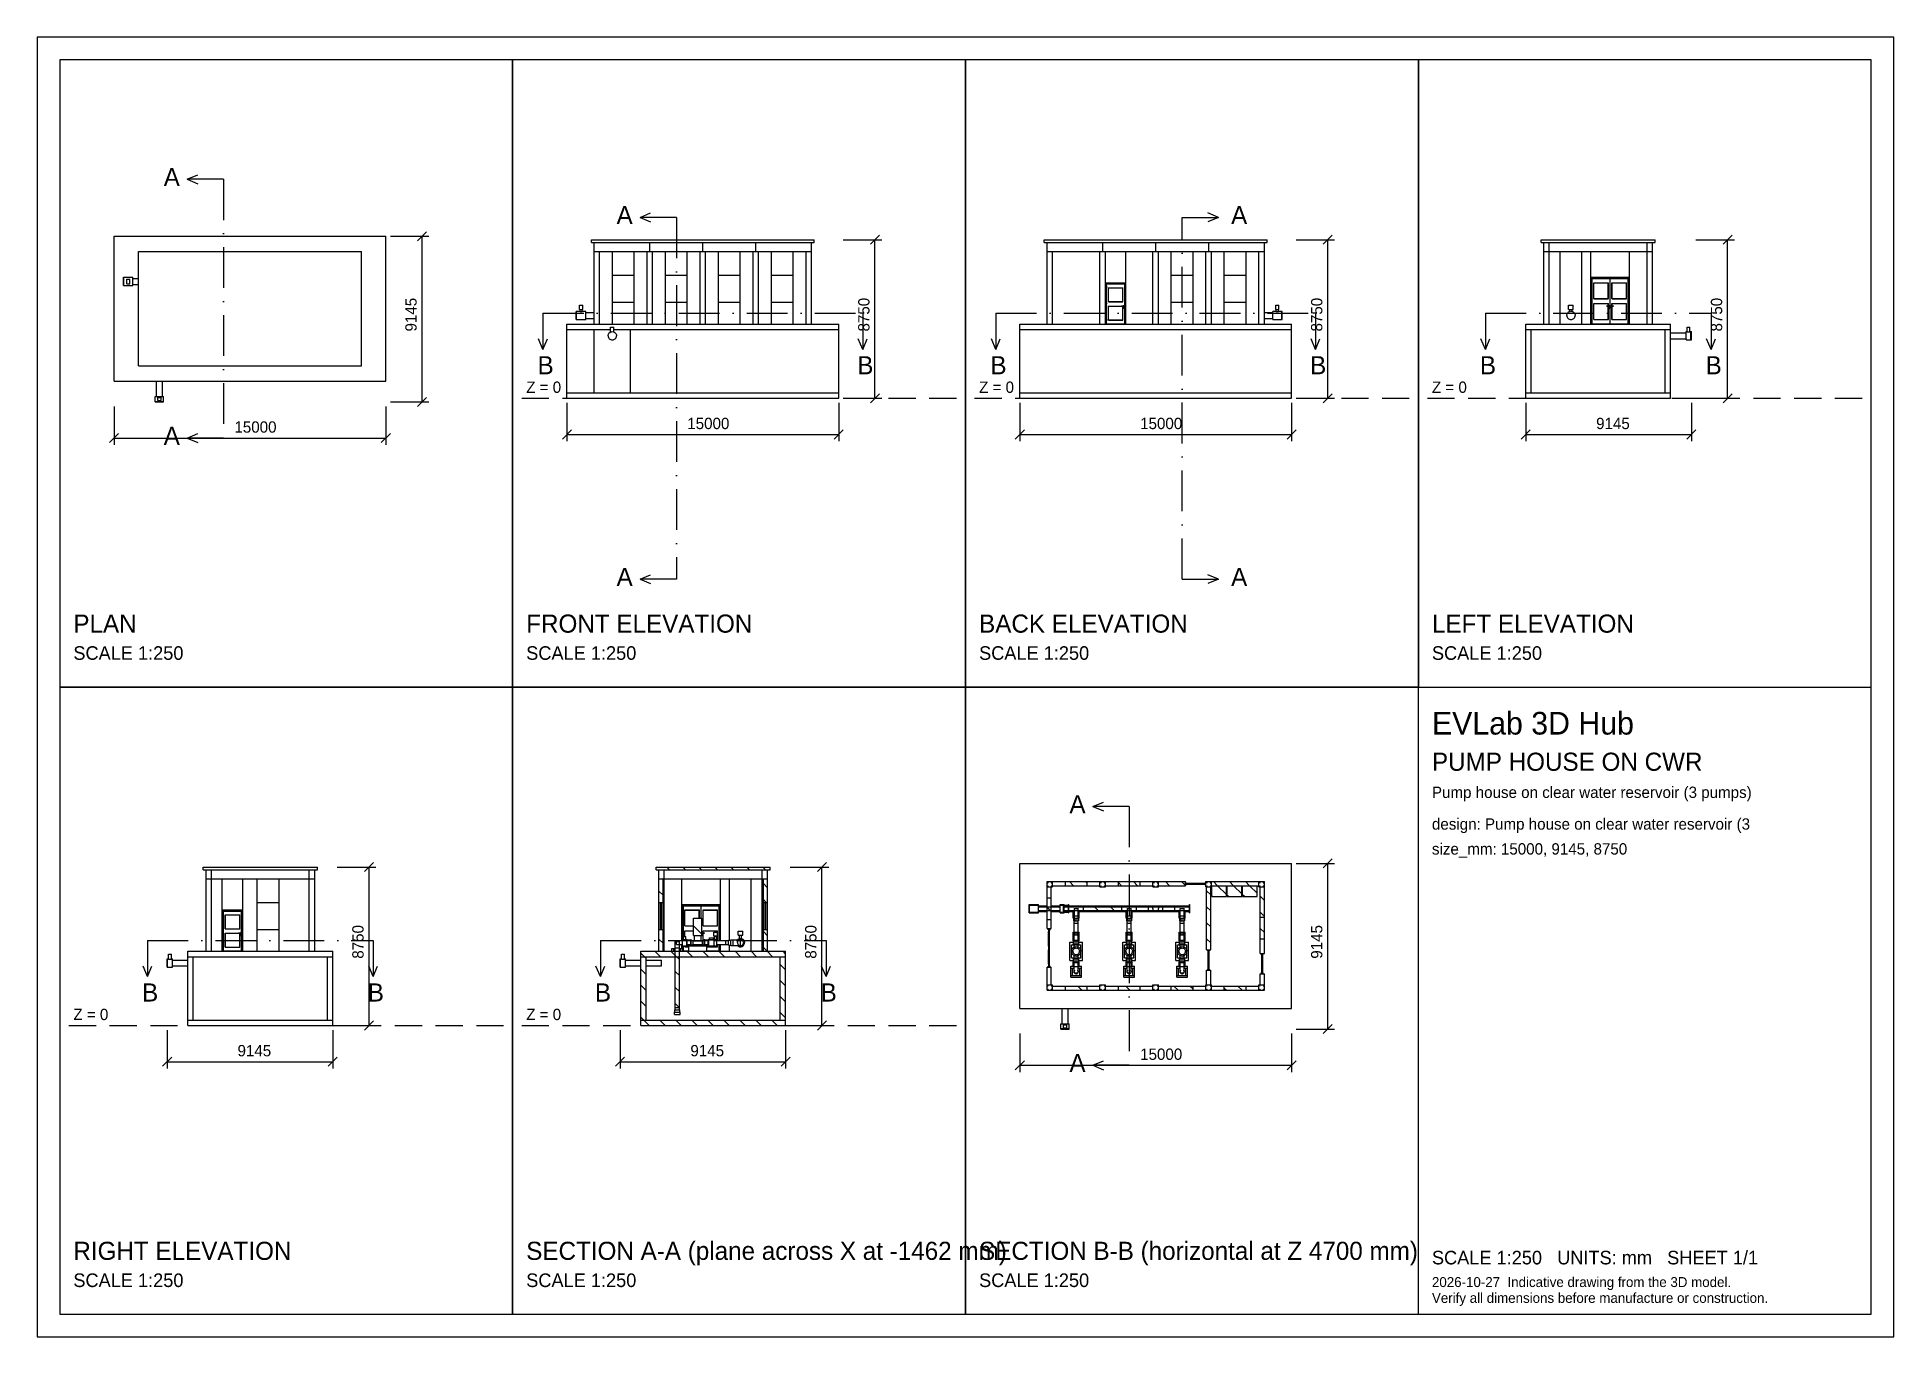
# Model space of a CAD drawing. Extents: x 1250 to 103750, y 1250 to 73000.
import ezdxf

# ---------------------------------------------------------------- set-up
doc = ezdxf.new("R2010")
doc.units = 0
doc.linetypes.add('DASHDOT', pattern=[3750, 2250, -750, 0, -750])
doc.linetypes.add('DASHED', pattern=[2250, 1500, -750])
for name, color, linetype in [('A-CUT', 1, 'CONTINUOUS'), ('A-DIM', 5, 'CONTINUOUS'), ('A-FRAME', 8, 'CONTINUOUS'), ('A-GROUND', 8, 'DASHED'), ('A-HATCH', 3, 'CONTINUOUS'), ('A-SECT', 1, 'DASHDOT'), ('A-TEXT', 7, 'CONTINUOUS'), ('A-VIS', 7, 'CONTINUOUS')]:
    doc.layers.add(name, color=color, linetype=linetype)

msp = doc.modelspace()

# ---------------------------------------------------------------- texts
at = {"layer": 'A-DIM'}
for s, p in [('9145', (22200, 56750)), ('8750', (47200, 56750)), ('8750', (72200, 56750)), ('8750', (94272.25, 56750)), ('8750', (19272.25, 22125)), ('8750', (44272.25, 22125)), ('9145', (72200, 22125))]:
    msp.add_text(s, height=625, rotation=90, dxfattribs=at).set_placement(p)
for s, p in [('15000', (12140.625, 51165.25)), ('15000', (37140.625, 51362.5)), ('15000', (62140.625, 51362.5)), ('9145', (87312.5, 51362.5)), ('9145', (12312.5, 16737.5)), ('9145', (37312.5, 16737.5)), ('15000', (62140.625, 16540.25))]:
    msp.add_text(s, height=625, dxfattribs=at).set_placement(p)
at = {"layer": 'A-TEXT'}
for s, height, p in [('A', 1000, (8237.5, 64777.47)), ('A', 1000, (33237.5, 62675.474)), ('A', 1000, (67162.5, 62675.474)), ('B', 1000, (28875, 54387.5)), ('B', 1000, (46525, 54387.5)), ('B', 1000, (53875, 54387.5)), ('B', 1000, (71525, 54387.5)), ('B', 1000, (80897.4, 54387.5)), ('B', 1000, (93358.1, 54387.5)), ('Z = 0', 625, (28250, 53362.5)), ('Z = 0', 625, (53250, 53362.5)), ('Z = 0', 625, (78250, 53362.5)), ('A', 1000, (8237.5, 50492.03)), ('A', 1000, (33237.5, 42699.526)), ('A', 1000, (67162.5, 42699.526)), ('PLAN', 1000, (3250, 40125)), ('FRONT ELEVATION', 1000, (28250, 40125)), ('BACK ELEVATION', 1000, (53250, 40125)), ('LEFT ELEVATION', 1000, (78250, 40125)), ('SCALE 1:250', 750, (3250, 38625)), ('SCALE 1:250', 750, (28250, 38625)), ('SCALE 1:250', 750, (53250, 38625)), ('SCALE 1:250', 750, (78250, 38625)), ('EVLab 3D Hub', 1250, (78250, 34500)), ('PUMP HOUSE ON CWR', 1000, (78250, 32500)), ('A', 1000, (58237.5, 30152.47)), ('Pump house on clear water reservoir (3 pumps)', 625, (78250, 31000)), ('design: Pump house on clear water reservoir (3', 625, (78250, 29250)), ('size_mm: 15000, 9145, 8750', 625, (78250, 27875)), ('B', 1000, (7041.9, 19762.5)), ('B', 1000, (19502.6, 19762.5)), ('B', 1000, (32041.9, 19762.5)), ('B', 1000, (44502.6, 19762.5)), ('Z = 0', 625, (3250, 18737.5)), ('Z = 0', 625, (28250, 18737.5)), ('A', 1000, (58237.5, 15867.03)), ('RIGHT ELEVATION', 1000, (3250, 5500)), ('SECTION A-A (plane across X at -1462 mm)', 1000, (28250, 5500)), ('SECTION B-B (horizontal at Z 4700 mm)', 1000, (53250, 5500)), ('SCALE 1:250   UNITS: mm   SHEET 1/1', 750, (78250, 5250)), ('SCALE 1:250', 750, (3250, 4000)), ('SCALE 1:250', 750, (28250, 4000)), ('SCALE 1:250', 750, (53250, 4000)), ('2026-10-27  Indicative drawing from the 3D model.', 550, (78250, 4000)), ('Verify all dimensions before manufacture or construction.', 550, (78250, 3125))]:
    msp.add_text(s, height=height, dxfattribs=at).set_placement(p)

# ---------------------------------------------------------------- linework, layer by layer
at = {"layer": 'A-CUT'}
for p, q in [((35422.25, 27187.5), (41722.25, 27187.5)), ((35422.25, 27037.5), (35422.25, 27187.5)), ((35422.25, 27037.5), (41722.25, 27037.5)), ((35572.25, 25237.5), (35572.25, 27037.5)), ((35872.25, 26537.5), (35872.25, 27037.5)), ((41272.25, 26537.5), (41272.25, 27037.5)), ((41572.25, 25237.5), (41572.25, 27037.5)), ((41722.25, 27037.5), (41722.25, 27187.5)), ((35572.25, 26537.5), (35872.25, 26537.5)), ((35802.25, 25237.5), (35802.25, 26537.5)), ((41272.25, 26537.5), (41572.25, 26537.5)), ((41342.25, 25237.5), (41342.25, 26537.5)), ((57000, 23788.75), (57000, 26384.75)), ((57000, 26384.75), (64645, 26384.75)), ((57000, 26084.75), (57300, 26084.75)), ((57048, 26328.75), (57048.154, 26330.311)), ((57048, 26328.75), (57048.154, 26327.189)), ((57048, 26140.75), (57048.154, 26142.311)), ((57048, 26140.75), (57048.154, 26139.189)), ((57048.154, 26330.311), (57048.609, 26331.811)), ((57048.154, 26327.189), (57048.609, 26325.689)), ((57048.154, 26142.311), (57048.609, 26143.811)), ((57048.154, 26139.189), (57048.609, 26137.689)), ((57048.609, 26331.811), (57049.348, 26333.195)), ((57048.609, 26325.689), (57049.348, 26324.305)), ((57048.609, 26143.811), (57049.348, 26145.195)), ((57048.609, 26137.689), (57049.348, 26136.305)), ((57049.348, 26333.195), (57050.343, 26334.407)), ((57049.348, 26324.305), (57050.343, 26323.093)), ((57049.348, 26145.195), (57050.343, 26146.407)), ((57049.348, 26136.305), (57050.343, 26135.093)), ((57050.343, 26334.407), (57051.555, 26335.402)), ((57050.343, 26323.093), (57051.555, 26322.098)), ((57050.343, 26146.407), (57051.555, 26147.402)), ((57050.343, 26135.093), (57051.555, 26134.098)), ((57051.555, 26335.402), (57052.939, 26336.141)), ((57051.555, 26322.098), (57052.939, 26321.359)), ((57051.555, 26147.402), (57052.939, 26148.141)), ((57051.555, 26134.098), (57052.939, 26133.359)), ((57052.939, 26336.141), (57054.439, 26336.596)), ((57052.939, 26321.359), (57054.439, 26320.904)), ((57052.939, 26148.141), (57054.439, 26148.596)), ((57052.939, 26133.359), (57054.439, 26132.904)), ((57054.439, 26336.596), (57056, 26336.75)), ((57054.439, 26320.904), (57056, 26320.75)), ((57054.439, 26148.596), (57056, 26148.75)), ((57054.439, 26132.904), (57056, 26132.75)), ((57056, 26336.75), (57057.561, 26336.596)), ((57056, 26320.75), (57057.561, 26320.904)), ((57056, 26148.75), (57057.561, 26148.596)), ((57056, 26132.75), (57057.561, 26132.904)), ((57057.561, 26336.596), (57059.061, 26336.141)), ((57057.561, 26320.904), (57059.061, 26321.359)), ((57057.561, 26148.596), (57059.061, 26148.141)), ((57057.561, 26132.904), (57059.061, 26133.359)), ((57059.061, 26336.141), (57060.445, 26335.402)), ((57059.061, 26321.359), (57060.445, 26322.098)), ((57059.061, 26148.141), (57060.445, 26147.402)), ((57059.061, 26133.359), (57060.445, 26134.098)), ((57060.445, 26335.402), (57061.657, 26334.407)), ((57060.445, 26322.098), (57061.657, 26323.093)), ((57060.445, 26147.402), (57061.657, 26146.407)), ((57060.445, 26134.098), (57061.657, 26135.093)), ((57061.657, 26334.407), (57062.652, 26333.195)), ((57061.657, 26323.093), (57062.652, 26324.305)), ((57061.657, 26146.407), (57062.652, 26145.195)), ((57061.657, 26135.093), (57062.652, 26136.305)), ((57062.652, 26333.195), (57063.391, 26331.811)), ((57062.652, 26324.305), (57063.391, 26325.689)), ((57062.652, 26145.195), (57063.391, 26143.811)), ((57062.652, 26136.305), (57063.391, 26137.689)), ((57063.391, 26331.811), (57063.781, 26330.525)), ((57063.391, 26325.689), (57063.846, 26327.189)), ((57063.391, 26143.811), (57063.781, 26142.525)), ((57063.391, 26137.689), (57063.846, 26139.189)), ((57063.781, 26330.525), (57064, 26328.75)), ((57063.781, 26142.525), (57064, 26140.75)), ((57063.846, 26327.189), (57064, 26328.75)), ((57063.846, 26139.189), (57064, 26140.75)), ((57230, 23788.75), (57230, 26084.75)), ((57236, 26328.75), (57236.154, 26330.311)), ((57236, 26328.75), (57236.154, 26327.189)), ((57236, 26140.75), (57236.154, 26142.311)), ((57236, 26140.75), (57236.154, 26139.189)), ((57236.154, 26330.311), (57236.609, 26331.811)), ((57236.154, 26327.189), (57236.609, 26325.689)), ((57236.154, 26142.311), (57236.609, 26143.811)), ((57236.154, 26139.189), (57236.609, 26137.689)), ((57236.609, 26331.811), (57237.348, 26333.195)), ((57236.609, 26325.689), (57237.348, 26324.305)), ((57236.609, 26143.811), (57237.348, 26145.195)), ((57236.609, 26137.689), (57237.348, 26136.305)), ((57237.348, 26333.195), (57238.343, 26334.407)), ((57237.348, 26324.305), (57238.343, 26323.093)), ((57237.348, 26145.195), (57238.343, 26146.407)), ((57237.348, 26136.305), (57238.343, 26135.093)), ((57238.343, 26334.407), (57239.555, 26335.402)), ((57238.343, 26323.093), (57239.555, 26322.098)), ((57238.343, 26146.407), (57239.555, 26147.402)), ((57238.343, 26135.093), (57239.555, 26134.098)), ((57239.555, 26335.402), (57240.939, 26336.141)), ((57239.555, 26322.098), (57240.939, 26321.359)), ((57239.555, 26147.402), (57240.939, 26148.141)), ((57239.555, 26134.098), (57240.939, 26133.359)), ((57240.939, 26336.141), (57242.439, 26336.596)), ((57240.939, 26321.359), (57242.439, 26320.904)), ((57240.939, 26148.141), (57242.439, 26148.596)), ((57240.939, 26133.359), (57242.439, 26132.904)), ((57242.439, 26336.596), (57244, 26336.75)), ((57242.439, 26320.904), (57244, 26320.75)), ((57242.439, 26148.596), (57244, 26148.75)), ((57242.439, 26132.904), (57244, 26132.75)), ((57244, 26336.75), (57245.561, 26336.596)), ((57244, 26320.75), (57245.561, 26320.904)), ((57244, 26148.75), (57245.561, 26148.596)), ((57244, 26132.75), (57245.561, 26132.904)), ((57245.561, 26336.596), (57247.061, 26336.141)), ((57245.561, 26320.904), (57247.061, 26321.359)), ((57245.561, 26148.596), (57247.061, 26148.141)), ((57245.561, 26132.904), (57247.061, 26133.359)), ((57247.061, 26336.141), (57248.445, 26335.402)), ((57247.061, 26321.359), (57248.445, 26322.098)), ((57247.061, 26148.141), (57248.445, 26147.402)), ((57247.061, 26133.359), (57248.445, 26134.098)), ((57248.445, 26335.402), (57249.657, 26334.407)), ((57248.445, 26322.098), (57249.657, 26323.093)), ((57248.445, 26147.402), (57249.657, 26146.407)), ((57248.445, 26134.098), (57249.657, 26135.093)), ((57249.657, 26334.407), (57250.652, 26333.195)), ((57249.657, 26323.093), (57250.652, 26324.305)), ((57249.657, 26146.407), (57250.652, 26145.195)), ((57249.657, 26135.093), (57250.652, 26136.305)), ((57250.652, 26333.195), (57251.391, 26331.811)), ((57250.652, 26324.305), (57251.391, 26325.689)), ((57250.652, 26145.195), (57251.391, 26143.811)), ((57250.652, 26136.305), (57251.391, 26137.689)), ((57251.391, 26331.811), (57251.781, 26330.525)), ((57251.391, 26325.689), (57251.846, 26327.189)), ((57251.391, 26143.811), (57251.781, 26142.525)), ((57251.391, 26137.689), (57251.846, 26139.189)), ((57251.781, 26330.525), (57252, 26328.75)), ((57251.781, 26142.525), (57252, 26140.75)), ((57251.846, 26327.189), (57252, 26328.75)), ((57251.846, 26139.189), (57252, 26140.75)), ((57300, 26084.75), (57300, 26384.75)), ((57300, 26154.75), (59925, 26154.75)), ((58012.5, 26154.75), (58012.5, 26384.75)), ((59212.5, 26154.75), (59212.5, 26384.75)), ((59925, 26084.75), (59925, 26384.75)), ((59925, 26084.75), (60225, 26084.75)), ((59973, 26328.75), (59973.154, 26330.311)), ((59973, 26328.75), (59973.154, 26327.189)), ((59973, 26140.75), (59973.154, 26142.311)), ((59973, 26140.75), (59973.154, 26139.189)), ((59973.154, 26330.311), (59973.609, 26331.811)), ((59973.154, 26327.189), (59973.609, 26325.689)), ((59973.154, 26142.311), (59973.609, 26143.811)), ((59973.154, 26139.189), (59973.609, 26137.689)), ((59973.609, 26331.811), (59974.348, 26333.195)), ((59973.609, 26325.689), (59974.348, 26324.305)), ((59973.609, 26143.811), (59974.348, 26145.195)), ((59973.609, 26137.689), (59974.348, 26136.305)), ((59974.348, 26333.195), (59975.343, 26334.407)), ((59974.348, 26324.305), (59975.343, 26323.093)), ((59974.348, 26145.195), (59975.343, 26146.407)), ((59974.348, 26136.305), (59975.343, 26135.093)), ((59975.343, 26334.407), (59976.555, 26335.402)), ((59975.343, 26323.093), (59976.555, 26322.098)), ((59975.343, 26146.407), (59976.555, 26147.402)), ((59975.343, 26135.093), (59976.555, 26134.098)), ((59976.555, 26335.402), (59977.939, 26336.141)), ((59976.555, 26322.098), (59977.939, 26321.359)), ((59976.555, 26147.402), (59977.939, 26148.141)), ((59976.555, 26134.098), (59977.939, 26133.359)), ((59977.939, 26336.141), (59979.439, 26336.596)), ((59977.939, 26321.359), (59979.439, 26320.904)), ((59977.939, 26148.141), (59979.439, 26148.596)), ((59977.939, 26133.359), (59979.439, 26132.904)), ((59979.439, 26336.596), (59981, 26336.75)), ((59979.439, 26320.904), (59981, 26320.75)), ((59979.439, 26148.596), (59981, 26148.75)), ((59979.439, 26132.904), (59981, 26132.75)), ((59981, 26336.75), (59982.561, 26336.596)), ((59981, 26320.75), (59982.561, 26320.904)), ((59981, 26148.75), (59982.561, 26148.596)), ((59981, 26132.75), (59982.561, 26132.904)), ((59982.561, 26336.596), (59984.061, 26336.141)), ((59982.561, 26320.904), (59984.061, 26321.359)), ((59982.561, 26148.596), (59984.061, 26148.141)), ((59982.561, 26132.904), (59984.061, 26133.359)), ((59984.061, 26336.141), (59985.445, 26335.402)), ((59984.061, 26321.359), (59985.445, 26322.098)), ((59984.061, 26148.141), (59985.445, 26147.402)), ((59984.061, 26133.359), (59985.445, 26134.098)), ((59985.445, 26335.402), (59986.657, 26334.407)), ((59985.445, 26322.098), (59986.657, 26323.093)), ((59985.445, 26147.402), (59986.657, 26146.407)), ((59985.445, 26134.098), (59986.657, 26135.093)), ((59986.657, 26334.407), (59987.652, 26333.195)), ((59986.657, 26323.093), (59987.652, 26324.305)), ((59986.657, 26146.407), (59987.652, 26145.195)), ((59986.657, 26135.093), (59987.652, 26136.305)), ((59987.652, 26333.195), (59988.391, 26331.811)), ((59987.652, 26324.305), (59988.391, 26325.689)), ((59987.652, 26145.195), (59988.391, 26143.811)), ((59987.652, 26136.305), (59988.391, 26137.689)), ((59988.391, 26331.811), (59988.781, 26330.525)), ((59988.391, 26325.689), (59988.846, 26327.189)), ((59988.391, 26143.811), (59988.781, 26142.525)), ((59988.391, 26137.689), (59988.846, 26139.189)), ((59988.781, 26330.525), (59989, 26328.75)), ((59988.781, 26142.525), (59989, 26140.75)), ((59988.846, 26327.189), (59989, 26328.75)), ((59988.846, 26139.189), (59989, 26140.75)), ((60161, 26328.75), (60161.154, 26330.311)), ((60161, 26328.75), (60161.154, 26327.189)), ((60161, 26140.75), (60161.154, 26142.311)), ((60161, 26140.75), (60161.154, 26139.189)), ((60161.154, 26330.311), (60161.609, 26331.811)), ((60161.154, 26327.189), (60161.609, 26325.689)), ((60161.154, 26142.311), (60161.609, 26143.811)), ((60161.154, 26139.189), (60161.609, 26137.689)), ((60161.609, 26331.811), (60162.348, 26333.195)), ((60161.609, 26325.689), (60162.348, 26324.305)), ((60161.609, 26143.811), (60162.348, 26145.195)), ((60161.609, 26137.689), (60162.348, 26136.305)), ((60162.348, 26333.195), (60163.343, 26334.407)), ((60162.348, 26324.305), (60163.343, 26323.093)), ((60162.348, 26145.195), (60163.343, 26146.407)), ((60162.348, 26136.305), (60163.343, 26135.093)), ((60163.343, 26334.407), (60164.555, 26335.402)), ((60163.343, 26323.093), (60164.555, 26322.098)), ((60163.343, 26146.407), (60164.555, 26147.402)), ((60163.343, 26135.093), (60164.555, 26134.098)), ((60164.555, 26335.402), (60165.939, 26336.141)), ((60164.555, 26322.098), (60165.939, 26321.359)), ((60164.555, 26147.402), (60165.939, 26148.141)), ((60164.555, 26134.098), (60165.939, 26133.359)), ((60165.939, 26336.141), (60167.439, 26336.596)), ((60165.939, 26321.359), (60167.439, 26320.904)), ((60165.939, 26148.141), (60167.439, 26148.596)), ((60165.939, 26133.359), (60167.439, 26132.904)), ((60167.439, 26336.596), (60169, 26336.75)), ((60167.439, 26320.904), (60169, 26320.75)), ((60167.439, 26148.596), (60169, 26148.75)), ((60167.439, 26132.904), (60169, 26132.75)), ((60169, 26336.75), (60170.561, 26336.596)), ((60169, 26320.75), (60170.561, 26320.904)), ((60169, 26148.75), (60170.561, 26148.596)), ((60169, 26132.75), (60170.561, 26132.904)), ((60170.561, 26336.596), (60172.061, 26336.141)), ((60170.561, 26320.904), (60172.061, 26321.359)), ((60170.561, 26148.596), (60172.061, 26148.141)), ((60170.561, 26132.904), (60172.061, 26133.359)), ((60172.061, 26336.141), (60173.445, 26335.402)), ((60172.061, 26321.359), (60173.445, 26322.098)), ((60172.061, 26148.141), (60173.445, 26147.402)), ((60172.061, 26133.359), (60173.445, 26134.098)), ((60173.445, 26335.402), (60174.657, 26334.407)), ((60173.445, 26322.098), (60174.657, 26323.093)), ((60173.445, 26147.402), (60174.657, 26146.407)), ((60173.445, 26134.098), (60174.657, 26135.093)), ((60174.657, 26334.407), (60175.652, 26333.195)), ((60174.657, 26323.093), (60175.652, 26324.305)), ((60174.657, 26146.407), (60175.652, 26145.195)), ((60174.657, 26135.093), (60175.652, 26136.305)), ((60175.652, 26333.195), (60176.391, 26331.811)), ((60175.652, 26324.305), (60176.391, 26325.689)), ((60175.652, 26145.195), (60176.391, 26143.811)), ((60175.652, 26136.305), (60176.391, 26137.689)), ((60176.391, 26331.811), (60176.781, 26330.525)), ((60176.391, 26325.689), (60176.846, 26327.189)), ((60176.391, 26143.811), (60176.781, 26142.525)), ((60176.391, 26137.689), (60176.846, 26139.189)), ((60176.781, 26330.525), (60177, 26328.75)), ((60176.781, 26142.525), (60177, 26140.75)), ((60176.846, 26327.189), (60177, 26328.75)), ((60176.846, 26139.189), (60177, 26140.75)), ((60225, 26084.75), (60225, 26384.75)), ((60225, 26154.75), (62850, 26154.75)), ((60937.5, 26154.75), (60937.5, 26384.75)), ((62137.5, 26154.75), (62137.5, 26384.75)), ((62850, 26084.75), (62850, 26384.75)), ((62850, 26084.75), (63150, 26084.75)), ((62898, 26328.75), (62898.154, 26330.311)), ((62898, 26328.75), (62898.154, 26327.189)), ((62898, 26140.75), (62898.154, 26142.311)), ((62898, 26140.75), (62898.154, 26139.189)), ((62898.154, 26330.311), (62898.609, 26331.811)), ((62898.154, 26327.189), (62898.609, 26325.689)), ((62898.154, 26142.311), (62898.609, 26143.811)), ((62898.154, 26139.189), (62898.609, 26137.689)), ((62898.609, 26331.811), (62899.348, 26333.195)), ((62898.609, 26325.689), (62899.348, 26324.305)), ((62898.609, 26143.811), (62899.348, 26145.195)), ((62898.609, 26137.689), (62899.348, 26136.305)), ((62899.348, 26333.195), (62900.343, 26334.407)), ((62899.348, 26324.305), (62900.343, 26323.093)), ((62899.348, 26145.195), (62900.343, 26146.407)), ((62899.348, 26136.305), (62900.343, 26135.093)), ((62900.343, 26334.407), (62901.555, 26335.402)), ((62900.343, 26323.093), (62901.555, 26322.098)), ((62900.343, 26146.407), (62901.555, 26147.402)), ((62900.343, 26135.093), (62901.555, 26134.098)), ((62901.555, 26335.402), (62902.939, 26336.141)), ((62901.555, 26322.098), (62902.939, 26321.359)), ((62901.555, 26147.402), (62902.939, 26148.141)), ((62901.555, 26134.098), (62902.939, 26133.359)), ((62902.939, 26336.141), (62904.439, 26336.596)), ((62902.939, 26321.359), (62904.439, 26320.904)), ((62902.939, 26148.141), (62904.439, 26148.596)), ((62902.939, 26133.359), (62904.439, 26132.904)), ((62904.439, 26336.596), (62906, 26336.75)), ((62904.439, 26320.904), (62906, 26320.75)), ((62904.439, 26148.596), (62906, 26148.75)), ((62904.439, 26132.904), (62906, 26132.75)), ((62906, 26336.75), (62907.561, 26336.596)), ((62906, 26320.75), (62907.561, 26320.904)), ((62906, 26148.75), (62907.561, 26148.596)), ((62906, 26132.75), (62907.561, 26132.904)), ((62907.561, 26336.596), (62909.061, 26336.141)), ((62907.561, 26320.904), (62909.061, 26321.359)), ((62907.561, 26148.596), (62909.061, 26148.141)), ((62907.561, 26132.904), (62909.061, 26133.359)), ((62909.061, 26336.141), (62910.445, 26335.402)), ((62909.061, 26321.359), (62910.445, 26322.098)), ((62909.061, 26148.141), (62910.445, 26147.402)), ((62909.061, 26133.359), (62910.445, 26134.098)), ((62910.445, 26335.402), (62911.657, 26334.407)), ((62910.445, 26322.098), (62911.657, 26323.093)), ((62910.445, 26147.402), (62911.657, 26146.407)), ((62910.445, 26134.098), (62911.657, 26135.093)), ((62911.657, 26334.407), (62912.652, 26333.195)), ((62911.657, 26323.093), (62912.652, 26324.305)), ((62911.657, 26146.407), (62912.652, 26145.195)), ((62911.657, 26135.093), (62912.652, 26136.305)), ((62912.652, 26333.195), (62913.391, 26331.811)), ((62912.652, 26324.305), (62913.391, 26325.689)), ((62912.652, 26145.195), (62913.391, 26143.811)), ((62912.652, 26136.305), (62913.391, 26137.689)), ((62913.391, 26331.811), (62913.781, 26330.525)), ((62913.391, 26325.689), (62913.846, 26327.189)), ((62913.391, 26143.811), (62913.781, 26142.525)), ((62913.391, 26137.689), (62913.846, 26139.189)), ((62913.781, 26330.525), (62914, 26328.75)), ((62913.781, 26142.525), (62914, 26140.75)), ((62913.846, 26327.189), (62914, 26328.75)), ((62913.846, 26139.189), (62914, 26140.75)), ((63086, 26328.75), (63086.154, 26330.311)), ((63086, 26328.75), (63086.154, 26327.189)), ((63086, 26140.75), (63086.154, 26142.311)), ((63086, 26140.75), (63086.154, 26139.189)), ((63086.154, 26330.311), (63086.609, 26331.811)), ((63086.154, 26327.189), (63086.609, 26325.689)), ((63086.154, 26142.311), (63086.609, 26143.811)), ((63086.154, 26139.189), (63086.609, 26137.689)), ((63086.609, 26331.811), (63087.348, 26333.195)), ((63086.609, 26325.689), (63087.348, 26324.305)), ((63086.609, 26143.811), (63087.348, 26145.195)), ((63086.609, 26137.689), (63087.348, 26136.305)), ((63087.348, 26333.195), (63088.343, 26334.407)), ((63087.348, 26324.305), (63088.343, 26323.093)), ((63087.348, 26145.195), (63088.343, 26146.407)), ((63087.348, 26136.305), (63088.343, 26135.093)), ((63088.343, 26334.407), (63089.555, 26335.402)), ((63088.343, 26323.093), (63089.555, 26322.098)), ((63088.343, 26146.407), (63089.555, 26147.402)), ((63088.343, 26135.093), (63089.555, 26134.098)), ((63089.555, 26335.402), (63090.939, 26336.141)), ((63089.555, 26322.098), (63090.939, 26321.359)), ((63089.555, 26147.402), (63090.939, 26148.141)), ((63089.555, 26134.098), (63090.939, 26133.359)), ((63090.939, 26336.141), (63092.439, 26336.596)), ((63090.939, 26321.359), (63092.439, 26320.904)), ((63090.939, 26148.141), (63092.439, 26148.596)), ((63090.939, 26133.359), (63092.439, 26132.904)), ((63092.439, 26336.596), (63094, 26336.75)), ((63092.439, 26320.904), (63094, 26320.75)), ((63092.439, 26148.596), (63094, 26148.75)), ((63092.439, 26132.904), (63094, 26132.75)), ((63094, 26336.75), (63095.561, 26336.596)), ((63094, 26320.75), (63095.561, 26320.904)), ((63094, 26148.75), (63095.561, 26148.596)), ((63094, 26132.75), (63095.561, 26132.904)), ((63095.561, 26336.596), (63097.061, 26336.141)), ((63095.561, 26320.904), (63097.061, 26321.359)), ((63095.561, 26148.596), (63097.061, 26148.141)), ((63095.561, 26132.904), (63097.061, 26133.359)), ((63097.061, 26336.141), (63098.445, 26335.402)), ((63097.061, 26321.359), (63098.445, 26322.098)), ((63097.061, 26148.141), (63098.445, 26147.402)), ((63097.061, 26133.359), (63098.445, 26134.098)), ((63098.445, 26335.402), (63099.657, 26334.407)), ((63098.445, 26322.098), (63099.657, 26323.093)), ((63098.445, 26147.402), (63099.657, 26146.407)), ((63098.445, 26134.098), (63099.657, 26135.093)), ((63099.657, 26334.407), (63100.652, 26333.195)), ((63099.657, 26323.093), (63100.652, 26324.305)), ((63099.657, 26146.407), (63100.652, 26145.195)), ((63099.657, 26135.093), (63100.652, 26136.305)), ((63100.652, 26333.195), (63101.391, 26331.811)), ((63100.652, 26324.305), (63101.391, 26325.689)), ((63100.652, 26145.195), (63101.391, 26143.811)), ((63100.652, 26136.305), (63101.391, 26137.689)), ((63101.391, 26331.811), (63101.781, 26330.525)), ((63101.391, 26325.689), (63101.846, 26327.189)), ((63101.391, 26143.811), (63101.781, 26142.525)), ((63101.391, 26137.689), (63101.846, 26139.189)), ((63101.781, 26330.525), (63102, 26328.75)), ((63101.781, 26142.525), (63102, 26140.75)), ((63101.846, 26327.189), (63102, 26328.75)), ((63101.846, 26139.189), (63102, 26140.75)), ((63150, 26084.75), (63150, 26384.75)), ((63150, 26154.75), (64645, 26154.75)), ((64645, 26154.75), (64645, 26384.75)), ((64645, 26319.75), (64705, 26319.75)), ((64645, 26219.75), (64705, 26219.75)), ((64705, 26219.75), (64705, 26319.75)), ((64705, 26247.25), (65715, 26247.25)), ((64705, 26232.25), (64723, 26232.25)), ((64710, 26247.25), (64710, 26292.25)), ((64710, 26292.25), (65710, 26292.25)), ((64723, 26232.25), (64723, 26247.25)), ((64807, 26292.25), (64807, 26294.25)), ((64807, 26245.25), (64807, 26247.25)), ((64813, 26292.25), (64813, 26294.25)), ((64813, 26245.25), (64813, 26247.25)), ((65607, 26292.25), (65607, 26294.25)), ((65607, 26245.25), (65607, 26247.25)), ((65613, 26292.25), (65613, 26294.25)), ((65613, 26245.25), (65613, 26247.25)), ((65697, 26232.25), (65697, 26247.25)), ((65697, 26232.25), (65715, 26232.25)), ((65710, 26247.25), (65710, 26292.25)), ((65715, 26219.75), (65715, 26319.75)), ((65715, 26319.75), (65775, 26319.75)), ((65715, 26219.75), (65775, 26219.75)), ((65775, 26384.75), (69000, 26384.75)), ((65775, 26084.75), (65775, 26384.75)), ((65775, 26084.75), (66075, 26084.75)), ((65810, 22614.75), (65810, 26084.75)), ((65823, 26328.75), (65823.154, 26330.311)), ((65823, 26328.75), (65823.154, 26327.189)), ((65823, 26140.75), (65823.154, 26142.311)), ((65823, 26140.75), (65823.154, 26139.189)), ((65823.154, 26330.311), (65823.609, 26331.811)), ((65823.154, 26327.189), (65823.609, 26325.689)), ((65823.154, 26142.311), (65823.609, 26143.811)), ((65823.154, 26139.189), (65823.609, 26137.689)), ((65823.609, 26331.811), (65824.348, 26333.195)), ((65823.609, 26325.689), (65824.348, 26324.305)), ((65823.609, 26143.811), (65824.348, 26145.195)), ((65823.609, 26137.689), (65824.348, 26136.305)), ((65824.348, 26333.195), (65825.343, 26334.407)), ((65824.348, 26324.305), (65825.343, 26323.093)), ((65824.348, 26145.195), (65825.343, 26146.407)), ((65824.348, 26136.305), (65825.343, 26135.093)), ((65825.343, 26334.407), (65826.555, 26335.402)), ((65825.343, 26323.093), (65826.555, 26322.098)), ((65825.343, 26146.407), (65826.555, 26147.402)), ((65825.343, 26135.093), (65826.555, 26134.098)), ((65826.555, 26335.402), (65827.939, 26336.141)), ((65826.555, 26322.098), (65827.939, 26321.359)), ((65826.555, 26147.402), (65827.939, 26148.141)), ((65826.555, 26134.098), (65827.939, 26133.359)), ((65827.939, 26336.141), (65829.439, 26336.596)), ((65827.939, 26321.359), (65829.439, 26320.904)), ((65827.939, 26148.141), (65829.439, 26148.596)), ((65827.939, 26133.359), (65829.439, 26132.904)), ((65829.439, 26336.596), (65831, 26336.75)), ((65829.439, 26320.904), (65831, 26320.75)), ((65829.439, 26148.596), (65831, 26148.75)), ((65829.439, 26132.904), (65831, 26132.75)), ((65831, 26336.75), (65832.561, 26336.596)), ((65831, 26320.75), (65832.561, 26320.904)), ((65831, 26148.75), (65832.561, 26148.596)), ((65831, 26132.75), (65832.561, 26132.904)), ((65832.561, 26336.596), (65834.061, 26336.141)), ((65832.561, 26320.904), (65834.061, 26321.359)), ((65832.561, 26148.596), (65834.061, 26148.141)), ((65832.561, 26132.904), (65834.061, 26133.359)), ((65834.061, 26336.141), (65835.445, 26335.402)), ((65834.061, 26321.359), (65835.445, 26322.098)), ((65834.061, 26148.141), (65835.445, 26147.402)), ((65834.061, 26133.359), (65835.445, 26134.098)), ((65835.445, 26335.402), (65836.657, 26334.407)), ((65835.445, 26322.098), (65836.657, 26323.093)), ((65835.445, 26147.402), (65836.657, 26146.407)), ((65835.445, 26134.098), (65836.657, 26135.093)), ((65836.657, 26334.407), (65837.652, 26333.195)), ((65836.657, 26323.093), (65837.652, 26324.305)), ((65836.657, 26146.407), (65837.652, 26145.195)), ((65836.657, 26135.093), (65837.652, 26136.305)), ((65837.652, 26333.195), (65838.391, 26331.811)), ((65837.652, 26324.305), (65838.391, 26325.689)), ((65837.652, 26145.195), (65838.391, 26143.811)), ((65837.652, 26136.305), (65838.391, 26137.689)), ((65838.391, 26331.811), (65838.781, 26330.525)), ((65838.391, 26325.689), (65838.846, 26327.189)), ((65838.391, 26143.811), (65838.781, 26142.525)), ((65838.391, 26137.689), (65838.846, 26139.189)), ((65838.781, 26330.525), (65839, 26328.75)), ((65838.781, 26142.525), (65839, 26140.75)), ((65838.846, 26327.189), (65839, 26328.75)), ((65838.846, 26139.189), (65839, 26140.75)), ((66011, 26328.75), (66011.154, 26330.311)), ((66011, 26328.75), (66011.154, 26327.189)), ((66011, 26140.75), (66011.154, 26142.311)), ((66011, 26140.75), (66011.154, 26139.189)), ((66011.154, 26330.311), (66011.609, 26331.811)), ((66011.154, 26327.189), (66011.609, 26325.689)), ((66011.154, 26142.311), (66011.609, 26143.811)), ((66011.154, 26139.189), (66011.609, 26137.689)), ((66011.609, 26331.811), (66012.348, 26333.195)), ((66011.609, 26325.689), (66012.348, 26324.305)), ((66011.609, 26143.811), (66012.348, 26145.195)), ((66011.609, 26137.689), (66012.348, 26136.305)), ((66012.348, 26333.195), (66013.343, 26334.407)), ((66012.348, 26324.305), (66013.343, 26323.093)), ((66012.348, 26145.195), (66013.343, 26146.407)), ((66012.348, 26136.305), (66013.343, 26135.093)), ((66013.343, 26334.407), (66014.555, 26335.402)), ((66013.343, 26323.093), (66014.555, 26322.098)), ((66013.343, 26146.407), (66014.555, 26147.402)), ((66013.343, 26135.093), (66014.555, 26134.098)), ((66014.555, 26335.402), (66015.939, 26336.141)), ((66014.555, 26322.098), (66015.939, 26321.359)), ((66014.555, 26147.402), (66015.939, 26148.141)), ((66014.555, 26134.098), (66015.939, 26133.359)), ((66015.939, 26336.141), (66017.439, 26336.596)), ((66015.939, 26321.359), (66017.439, 26320.904)), ((66015.939, 26148.141), (66017.439, 26148.596)), ((66015.939, 26133.359), (66017.439, 26132.904)), ((66017.439, 26336.596), (66019, 26336.75)), ((66017.439, 26320.904), (66019, 26320.75)), ((66017.439, 26148.596), (66019, 26148.75)), ((66017.439, 26132.904), (66019, 26132.75)), ((66019, 26336.75), (66020.561, 26336.596)), ((66019, 26320.75), (66020.561, 26320.904)), ((66019, 26148.75), (66020.561, 26148.596)), ((66019, 26132.75), (66020.561, 26132.904)), ((66020.561, 26336.596), (66022.061, 26336.141)), ((66020.561, 26320.904), (66022.061, 26321.359)), ((66020.561, 26148.596), (66022.061, 26148.141)), ((66020.561, 26132.904), (66022.061, 26133.359)), ((66022.061, 26336.141), (66023.445, 26335.402)), ((66022.061, 26321.359), (66023.445, 26322.098)), ((66022.061, 26148.141), (66023.445, 26147.402)), ((66022.061, 26133.359), (66023.445, 26134.098)), ((66023.445, 26335.402), (66024.657, 26334.407)), ((66023.445, 26322.098), (66024.657, 26323.093)), ((66023.445, 26147.402), (66024.657, 26146.407)), ((66023.445, 26134.098), (66024.657, 26135.093)), ((66024.657, 26334.407), (66025.652, 26333.195)), ((66024.657, 26323.093), (66025.652, 26324.305)), ((66024.657, 26146.407), (66025.652, 26145.195)), ((66024.657, 26135.093), (66025.652, 26136.305)), ((66025.652, 26333.195), (66026.391, 26331.811)), ((66025.652, 26324.305), (66026.391, 26325.689)), ((66025.652, 26145.195), (66026.391, 26143.811)), ((66025.652, 26136.305), (66026.391, 26137.689)), ((66026.391, 26331.811), (66026.781, 26330.525)), ((66026.391, 26325.689), (66026.846, 26327.189)), ((66026.391, 26143.811), (66026.781, 26142.525)), ((66026.391, 26137.689), (66026.846, 26139.189)), ((66026.781, 26330.525), (66027, 26328.75)), ((66026.781, 26142.525), (66027, 26140.75)), ((66026.846, 26327.189), (66027, 26328.75)), ((66026.846, 26139.189), (66027, 26140.75)), ((66040, 22614.75), (66040, 26084.75)), ((66075, 26084.75), (66075, 26384.75)), ((66075, 26154.75), (68700, 26154.75)), ((66100, 25554.75), (66100, 26154.75)), ((66900, 25554.75), (66900, 26154.75)), ((66950, 25554.75), (66950, 26154.75)), ((67750, 25554.75), (67750, 26154.75)), ((67800, 25554.75), (67800, 26154.75)), ((68600, 25554.75), (68600, 26154.75)), ((68700, 26084.75), (68700, 26384.75)), ((68700, 26084.75), (69000, 26084.75)), ((68748, 26328.75), (68748.154, 26330.311)), ((68748, 26328.75), (68748.154, 26327.189)), ((68748, 26140.75), (68748.154, 26142.311)), ((68748, 26140.75), (68748.154, 26139.189)), ((68748.154, 26330.311), (68748.609, 26331.811)), ((68748.154, 26327.189), (68748.609, 26325.689)), ((68748.154, 26142.311), (68748.609, 26143.811)), ((68748.154, 26139.189), (68748.609, 26137.689)), ((68748.609, 26331.811), (68749.348, 26333.195)), ((68748.609, 26325.689), (68749.348, 26324.305)), ((68748.609, 26143.811), (68749.348, 26145.195)), ((68748.609, 26137.689), (68749.348, 26136.305)), ((68749.348, 26333.195), (68750.343, 26334.407)), ((68749.348, 26324.305), (68750.343, 26323.093)), ((68749.348, 26145.195), (68750.343, 26146.407)), ((68749.348, 26136.305), (68750.343, 26135.093)), ((68750.343, 26334.407), (68751.555, 26335.402)), ((68750.343, 26323.093), (68751.555, 26322.098)), ((68750.343, 26146.407), (68751.555, 26147.402)), ((68750.343, 26135.093), (68751.555, 26134.098)), ((68751.555, 26335.402), (68752.939, 26336.141)), ((68751.555, 26322.098), (68752.939, 26321.359)), ((68751.555, 26147.402), (68752.939, 26148.141)), ((68751.555, 26134.098), (68752.939, 26133.359)), ((68752.939, 26336.141), (68754.439, 26336.596)), ((68752.939, 26321.359), (68754.439, 26320.904)), ((68752.939, 26148.141), (68754.439, 26148.596)), ((68752.939, 26133.359), (68754.439, 26132.904)), ((68754.439, 26336.596), (68756, 26336.75)), ((68754.439, 26320.904), (68756, 26320.75)), ((68754.439, 26148.596), (68756, 26148.75)), ((68754.439, 26132.904), (68756, 26132.75)), ((68756, 26336.75), (68757.561, 26336.596)), ((68756, 26320.75), (68757.561, 26320.904)), ((68756, 26148.75), (68757.561, 26148.596)), ((68756, 26132.75), (68757.561, 26132.904)), ((68757.561, 26336.596), (68759.061, 26336.141)), ((68757.561, 26320.904), (68759.061, 26321.359)), ((68757.561, 26148.596), (68759.061, 26148.141)), ((68757.561, 26132.904), (68759.061, 26133.359)), ((68759.061, 26336.141), (68760.445, 26335.402)), ((68759.061, 26321.359), (68760.445, 26322.098)), ((68759.061, 26148.141), (68760.445, 26147.402)), ((68759.061, 26133.359), (68760.445, 26134.098)), ((68760.445, 26335.402), (68761.657, 26334.407)), ((68760.445, 26322.098), (68761.657, 26323.093)), ((68760.445, 26147.402), (68761.657, 26146.407)), ((68760.445, 26134.098), (68761.657, 26135.093)), ((68761.657, 26334.407), (68762.652, 26333.195)), ((68761.657, 26323.093), (68762.652, 26324.305)), ((68761.657, 26146.407), (68762.652, 26145.195)), ((68761.657, 26135.093), (68762.652, 26136.305)), ((68762.652, 26333.195), (68763.391, 26331.811)), ((68762.652, 26324.305), (68763.391, 26325.689)), ((68762.652, 26145.195), (68763.391, 26143.811)), ((68762.652, 26136.305), (68763.391, 26137.689)), ((68763.391, 26331.811), (68763.781, 26330.525)), ((68763.391, 26325.689), (68763.846, 26327.189)), ((68763.391, 26143.811), (68763.781, 26142.525)), ((68763.391, 26137.689), (68763.846, 26139.189)), ((68763.781, 26330.525), (68764, 26328.75)), ((68763.781, 26142.525), (68764, 26140.75)), ((68763.846, 26327.189), (68764, 26328.75)), ((68763.846, 26139.189), (68764, 26140.75)), ((68770, 22414.75), (68770, 26084.75)), ((68936, 26328.75), (68936.154, 26330.311)), ((68936, 26328.75), (68936.154, 26327.189)), ((68936, 26140.75), (68936.154, 26142.311)), ((68936, 26140.75), (68936.154, 26139.189)), ((68936.154, 26330.311), (68936.609, 26331.811)), ((68936.154, 26327.189), (68936.609, 26325.689)), ((68936.154, 26142.311), (68936.609, 26143.811)), ((68936.154, 26139.189), (68936.609, 26137.689)), ((68936.609, 26331.811), (68937.348, 26333.195)), ((68936.609, 26325.689), (68937.348, 26324.305)), ((68936.609, 26143.811), (68937.348, 26145.195)), ((68936.609, 26137.689), (68937.348, 26136.305)), ((68937.348, 26333.195), (68938.343, 26334.407)), ((68937.348, 26324.305), (68938.343, 26323.093)), ((68937.348, 26145.195), (68938.343, 26146.407)), ((68937.348, 26136.305), (68938.343, 26135.093)), ((68938.343, 26334.407), (68939.555, 26335.402)), ((68938.343, 26323.093), (68939.555, 26322.098)), ((68938.343, 26146.407), (68939.555, 26147.402)), ((68938.343, 26135.093), (68939.555, 26134.098)), ((68939.555, 26335.402), (68940.939, 26336.141)), ((68939.555, 26322.098), (68940.939, 26321.359)), ((68939.555, 26147.402), (68940.939, 26148.141)), ((68939.555, 26134.098), (68940.939, 26133.359)), ((68940.939, 26336.141), (68942.439, 26336.596)), ((68940.939, 26321.359), (68942.439, 26320.904)), ((68940.939, 26148.141), (68942.439, 26148.596)), ((68940.939, 26133.359), (68942.439, 26132.904)), ((68942.439, 26336.596), (68944, 26336.75)), ((68942.439, 26320.904), (68944, 26320.75)), ((68942.439, 26148.596), (68944, 26148.75)), ((68942.439, 26132.904), (68944, 26132.75)), ((68944, 26336.75), (68945.561, 26336.596)), ((68944, 26320.75), (68945.561, 26320.904)), ((68944, 26148.75), (68945.561, 26148.596)), ((68944, 26132.75), (68945.561, 26132.904)), ((68945.561, 26336.596), (68947.061, 26336.141)), ((68945.561, 26320.904), (68947.061, 26321.359)), ((68945.561, 26148.596), (68947.061, 26148.141)), ((68945.561, 26132.904), (68947.061, 26133.359)), ((68947.061, 26336.141), (68948.445, 26335.402)), ((68947.061, 26321.359), (68948.445, 26322.098)), ((68947.061, 26148.141), (68948.445, 26147.402)), ((68947.061, 26133.359), (68948.445, 26134.098)), ((68948.445, 26335.402), (68949.657, 26334.407)), ((68948.445, 26322.098), (68949.657, 26323.093)), ((68948.445, 26147.402), (68949.657, 26146.407)), ((68948.445, 26134.098), (68949.657, 26135.093)), ((68949.657, 26334.407), (68950.652, 26333.195)), ((68949.657, 26323.093), (68950.652, 26324.305)), ((68949.657, 26146.407), (68950.652, 26145.195)), ((68949.657, 26135.093), (68950.652, 26136.305)), ((68950.652, 26333.195), (68951.391, 26331.811)), ((68950.652, 26324.305), (68951.391, 26325.689)), ((68950.652, 26145.195), (68951.391, 26143.811)), ((68950.652, 26136.305), (68951.391, 26137.689)), ((68951.391, 26331.811), (68951.781, 26330.525)), ((68951.391, 26325.689), (68951.846, 26327.189)), ((68951.391, 26143.811), (68951.781, 26142.525)), ((68951.391, 26137.689), (68951.846, 26139.189)), ((68951.781, 26330.525), (68952, 26328.75)), ((68951.781, 26142.525), (68952, 26140.75)), ((68951.846, 26327.189), (68952, 26328.75)), ((68951.846, 26139.189), (68952, 26140.75)), ((69000, 22414.75), (69000, 26384.75)), ((35572.25, 25237.5), (35802.25, 25237.5)), ((35664.25, 23737.5), (35664.25, 25237.5)), ((35710.25, 23737.5), (35710.25, 25237.5)), ((41342.25, 25237.5), (41572.25, 25237.5)), ((41434.25, 23737.5), (41434.25, 25237.5)), ((41480.25, 23737.5), (41480.25, 25237.5)), ((56010, 25081.475), (56534.5, 25081.475)), ((56010, 24696.025), (56010, 25081.475)), ((56010, 24696.025), (56534.5, 24696.025)), ((56034.5, 24696.025), (56034.5, 25081.475)), ((56534.5, 24696.025), (56534.5, 25081.475)), ((56534.5, 24992.138), (57734.5, 24992.138)), ((56534.5, 24785.362), (57734.5, 24785.362)), ((57000, 25488.75), (57230, 25488.75)), ((57734.5, 25081.475), (57942.5, 25081.475)), ((57734.5, 24696.025), (57734.5, 25081.475)), ((57734.5, 24696.025), (57942.5, 24696.025)), ((57912.5, 24696.025), (57912.5, 25081.475)), ((57912.5, 24992.138), (64862.5, 24992.138)), ((57912.5, 24785.362), (64862.5, 24785.362)), ((57942.5, 24696.025), (57942.5, 25081.475)), ((58182.5, 25081.475), (58212.5, 25081.475)), ((58182.5, 24696.025), (58182.5, 25081.475)), ((58182.5, 24696.025), (58212.5, 24696.025)), ((58212.5, 24696.025), (58212.5, 25081.475)), ((58509.112, 24355.416), (58509.112, 24888.75)), ((58509.112, 24888.75), (58715.888, 24888.75)), ((58715.888, 24355.416), (58715.888, 24888.75)), ((59012.5, 24785.362), (59012.5, 24992.138)), ((61137.5, 24785.362), (61137.5, 24992.138)), ((61434.112, 24888.75), (61640.888, 24888.75)), ((61434.112, 24355.416), (61434.112, 24888.75)), ((61640.888, 24355.416), (61640.888, 24888.75)), ((61937.5, 24785.362), (61937.5, 24992.138)), ((62600, 24785.362), (62600, 24992.138)), ((62837, 24888.75), (62840.132, 24920.55)), ((62837, 24888.75), (62840.132, 24856.95)), ((62840.132, 24920.55), (62849.408, 24951.127)), ((62840.132, 24856.95), (62849.408, 24826.373)), ((62849.408, 24951.127), (62864.47, 24979.308)), ((62849.408, 24826.373), (62864.47, 24798.192)), ((62864.47, 24979.308), (62884.742, 25004.008)), ((62864.47, 24798.192), (62884.742, 24773.492)), ((62884.742, 25004.008), (62909.442, 25024.28)), ((62884.742, 24773.492), (62909.442, 24753.22)), ((62909.442, 25024.28), (62937.623, 25039.342)), ((62909.442, 24753.22), (62937.623, 24738.158)), ((62937.623, 25039.342), (62968.2, 25048.618)), ((62937.623, 24738.158), (62968.2, 24728.882)), ((62968.2, 25048.618), (63000, 25051.75)), ((62968.2, 24728.882), (63000, 24725.75)), ((63000, 25051.75), (63031.8, 25048.618)), ((63000, 24725.75), (63031.8, 24728.882)), ((63031.8, 25048.618), (63062.377, 25039.342)), ((63031.8, 24728.882), (63062.377, 24738.158)), ((63062.377, 25039.342), (63090.558, 25024.28)), ((63062.377, 24738.158), (63090.558, 24753.22)), ((63090.558, 25024.28), (63115.258, 25004.008)), ((63090.558, 24753.22), (63115.258, 24773.492)), ((63115.258, 25004.008), (63135.53, 24979.308)), ((63115.258, 24773.492), (63135.53, 24798.192)), ((63135.53, 24979.308), (63150.592, 24951.127)), ((63135.53, 24798.192), (63150.592, 24826.373)), ((63150.592, 24951.127), (63159.868, 24920.55)), ((63150.592, 24826.373), (63159.868, 24856.95)), ((63159.868, 24920.55), (63163, 24888.75)), ((63159.868, 24856.95), (63163, 24888.75)), ((63400, 24785.362), (63400, 24992.138)), ((64062.5, 24785.362), (64062.5, 24992.138)), ((64359.112, 24888.75), (64565.888, 24888.75)), ((64359.112, 24355.416), (64359.112, 24888.75)), ((64565.888, 24355.416), (64565.888, 24888.75)), ((64862.5, 24696.025), (64862.5, 25081.475)), ((64862.5, 25081.475), (64887, 25081.475)), ((64862.5, 24696.025), (64887, 24696.025)), ((64887, 24696.025), (64887, 25081.475)), ((66100, 25554.75), (66900, 25554.75)), ((66950, 25554.75), (67750, 25554.75)), ((67800, 25554.75), (68600, 25554.75)), ((35572.25, 22537.5), (35572.25, 23737.5)), ((35572.25, 23737.5), (35802.25, 23737.5)), ((35802.25, 22537.5), (35802.25, 23737.5)), ((37492.25, 23412.5), (37492.25, 24372.5)), ((37492.25, 24372.5), (37952.25, 24372.5)), ((37952.25, 23412.5), (37952.25, 24372.5)), ((38600.25, 23592.5), (38800.25, 23592.5)), ((38600.25, 23372.5), (38600.25, 23592.5)), ((38800.25, 23372.5), (38800.25, 23592.5)), ((41342.25, 23737.5), (41572.25, 23737.5)), ((41342.25, 22537.5), (41342.25, 23737.5)), ((41572.25, 22537.5), (41572.25, 23737.5)), ((57000, 24288.75), (57230, 24288.75)), ((57000, 23788.75), (57230, 23788.75)), ((57065, 23728.75), (57065, 23788.75)), ((57065, 23728.75), (57165, 23728.75)), ((57090.5, 23626.75), (57092.5, 23626.75)), ((57090.5, 23620.75), (57090.5, 23626.75)), ((57090.5, 23620.75), (57092.5, 23620.75)), ((57092.5, 21723.75), (57092.5, 23723.75)), ((57092.5, 23723.75), (57137.5, 23723.75)), ((57137.5, 21718.75), (57137.5, 23728.75)), ((57137.5, 23710.75), (57152.5, 23710.75)), ((57137.5, 23626.75), (57139.5, 23626.75)), ((57137.5, 23620.75), (57139.5, 23620.75)), ((57152.5, 23710.75), (57152.5, 23728.75)), ((57165, 23728.75), (57165, 23788.75)), ((58498.131, 23114.75), (58498.131, 23588.75)), ((58498.131, 23588.75), (58726.869, 23588.75)), ((58509.112, 24488.75), (58715.888, 24488.75)), ((58509.112, 24355.416), (58715.888, 24355.416)), ((58557.132, 24222.084), (58557.132, 24355.416)), ((58557.132, 24222.084), (58667.868, 24222.084)), ((58667.868, 24222.084), (58667.868, 24355.416)), ((58726.869, 23114.75), (58726.869, 23588.75)), ((61423.131, 23588.75), (61651.869, 23588.75)), ((61423.131, 23114.75), (61423.131, 23588.75)), ((61434.112, 24488.75), (61640.888, 24488.75)), ((61434.112, 24355.416), (61640.888, 24355.416)), ((61482.132, 24222.084), (61482.132, 24355.416)), ((61482.132, 24222.084), (61592.868, 24222.084)), ((61592.868, 24222.084), (61592.868, 24355.416)), ((61651.869, 23114.75), (61651.869, 23588.75)), ((64348.131, 23588.75), (64576.869, 23588.75)), ((64348.131, 23114.75), (64348.131, 23588.75)), ((64359.112, 24488.75), (64565.888, 24488.75)), ((64359.112, 24355.416), (64565.888, 24355.416)), ((64407.132, 24222.084), (64407.132, 24355.416)), ((64407.132, 24222.084), (64517.868, 24222.084)), ((64517.868, 24222.084), (64517.868, 24355.416)), ((64576.869, 23114.75), (64576.869, 23588.75)), ((68770, 24414.75), (69000, 24414.75)), ((36292.25, 22687.5), (36392.25, 22687.5)), ((36292.25, 22537.5), (36292.25, 22687.5)), ((36392.25, 22537.5), (36392.25, 22687.5)), ((36481.25, 19304.166), (36481.25, 23068)), ((36481.25, 23068), (36703.25, 23068)), ((36481.25, 22722.5), (36703.25, 22722.5)), ((36536.75, 23123.5), (36882.25, 23123.5)), ((36536.75, 22901.5), (36536.75, 23123.5)), ((36536.75, 22901.5), (36882.25, 22901.5)), ((36703.25, 19304.166), (36703.25, 23068)), ((36792.25, 22687.5), (36892.25, 22687.5)), ((36792.25, 22537.5), (36792.25, 22687.5)), ((36882.25, 23182.5), (37142.25, 23182.5)), ((36882.25, 22842.5), (36882.25, 23182.5)), ((36882.25, 22842.5), (37142.25, 22842.5)), ((36892.25, 22537.5), (36892.25, 22687.5)), ((36928.25, 23342.5), (37066.25, 23342.5)), ((36928.25, 23162.5), (36928.25, 23342.5)), ((36928.25, 23162.5), (37066.25, 23162.5)), ((37066.25, 23162.5), (37066.25, 23342.5)), ((37112.25, 22842.5), (37112.25, 23182.5)), ((37112.25, 23160.5), (37362.25, 23160.5)), ((37112.25, 23136.5), (37362.25, 23136.5)), ((37112.25, 23123.5), (38332.25, 23123.5)), ((37112.25, 22901.5), (37362.25, 22901.5)), ((37112.25, 22888.5), (37362.25, 22888.5)), ((37112.25, 22864.5), (37362.25, 22864.5)), ((37142.25, 22842.5), (37142.25, 23182.5)), ((37222.25, 22837.5), (38222.25, 22837.5)), ((37222.25, 22537.5), (37222.25, 22837.5)), ((37332.25, 23182.5), (37362.25, 23182.5)), ((37332.25, 22842.5), (37332.25, 23182.5)), ((37332.25, 22842.5), (37362.25, 22842.5)), ((37362.25, 22842.5), (37362.25, 23182.5)), ((37362.25, 22900.5), (38082.25, 22900.5)), ((37362.25, 22876.5), (38082.25, 22876.5)), ((37362.25, 22852.5), (38082.25, 22852.5)), ((37462.25, 22912.5), (37462.25, 23112.5)), ((37462.25, 23112.5), (37982.25, 23112.5)), ((37462.25, 22912.5), (37982.25, 22912.5)), ((37492.25, 23412.5), (37952.25, 23412.5)), ((37538.25, 23112.5), (37538.25, 23412.5)), ((37906.25, 23112.5), (37906.25, 23412.5)), ((37982.25, 22912.5), (37982.25, 23112.5)), ((38082.25, 22842.5), (38082.25, 23182.5)), ((38082.25, 23182.5), (38112.25, 23182.5)), ((38082.25, 23160.5), (38332.25, 23160.5)), ((38082.25, 23136.5), (38332.25, 23136.5)), ((38082.25, 22901.5), (38332.25, 22901.5)), ((38082.25, 22888.5), (38332.25, 22888.5)), ((38082.25, 22864.5), (38332.25, 22864.5)), ((38082.25, 22842.5), (38112.25, 22842.5)), ((38112.25, 22842.5), (38112.25, 23182.5)), ((38222.25, 22537.5), (38222.25, 22837.5)), ((38302.25, 23182.5), (38776.25, 23182.5)), ((38302.25, 22842.5), (38302.25, 23182.5)), ((38302.25, 22842.5), (38776.25, 22842.5)), ((38332.25, 22842.5), (38332.25, 23182.5)), ((38376.05, 23272.5), (38580.45, 23272.5)), ((38376.05, 23172.5), (38376.05, 23272.5)), ((38376.05, 23172.5), (38580.45, 23172.5)), ((38580.45, 23172.5), (38580.45, 23272.5)), ((38600.25, 23372.5), (38800.25, 23372.5)), ((38624.25, 22842.5), (38624.25, 23182.5)), ((38639.45, 23387.5), (38761.05, 23387.5)), ((38639.45, 23137.5), (38639.45, 23387.5)), ((38639.45, 23137.5), (38761.05, 23137.5)), ((38761.05, 23137.5), (38761.05, 23387.5)), ((38776.25, 22842.5), (38776.25, 23182.5)), ((38776.25, 23123.5), (39409.584, 23123.5)), ((38776.25, 22901.5), (39409.584, 22901.5)), ((39276.251, 22901.5), (39276.251, 23123.5)), ((39409.584, 23149.5), (39542.916, 23149.5)), ((39409.584, 22875.5), (39409.584, 23149.5)), ((39409.584, 22875.5), (39542.916, 22875.5)), ((39542.916, 23175.5), (40076.25, 23175.5)), ((39542.916, 22849.5), (39542.916, 23175.5)), ((39542.916, 22849.5), (40076.25, 22849.5)), ((39676.249, 22849.5), (39676.249, 23175.5)), ((39913.25, 23012.5), (39916.382, 23044.3)), ((39913.25, 23012.5), (39916.382, 22980.7)), ((39916.382, 23044.3), (39925.658, 23074.877)), ((39916.382, 22980.7), (39925.658, 22950.123)), ((39925.658, 23074.877), (39940.72, 23103.058)), ((39925.658, 22950.123), (39940.72, 22921.942)), ((39940.72, 23103.058), (39960.992, 23127.758)), ((39940.72, 22921.942), (39960.992, 22897.242)), ((39960.992, 23127.758), (39985.692, 23148.03)), ((39960.992, 22897.242), (39985.692, 22876.97)), ((39985.692, 23148.03), (40013.873, 23163.092)), ((39985.692, 22876.97), (40013.873, 22861.908)), ((40013.873, 23163.092), (40044.45, 23172.368)), ((40013.873, 22861.908), (40044.45, 22852.632)), ((40044.45, 23172.368), (40076.25, 23175.5)), ((40044.45, 22852.632), (40076.25, 22849.5)), ((40076.25, 23175.5), (40108.05, 23172.368)), ((40076.25, 22849.5), (40076.25, 23175.5)), ((40076.25, 22849.5), (40108.05, 22852.632)), ((40108.05, 23172.368), (40138.627, 23163.092)), ((40108.05, 22852.632), (40138.627, 22861.908)), ((40138.627, 23163.092), (40166.808, 23148.03)), ((40138.627, 22861.908), (40166.808, 22876.97)), ((40166.808, 23148.03), (40191.508, 23127.758)), ((40166.808, 22876.97), (40191.508, 22897.242)), ((40191.508, 23127.758), (40211.78, 23103.058)), ((40191.508, 22897.242), (40211.78, 22921.942)), ((40211.78, 23103.058), (40226.842, 23074.877)), ((40211.78, 22921.942), (40226.842, 22950.123)), ((40226.842, 23074.877), (40236.118, 23044.3)), ((40226.842, 22950.123), (40236.118, 22980.7)), ((40236.118, 23044.3), (40239.25, 23012.5)), ((40236.118, 22980.7), (40239.25, 23012.5)), ((57090.5, 22828.75), (57092.5, 22828.75)), ((57090.5, 22822.75), (57090.5, 22828.75)), ((57090.5, 22822.75), (57092.5, 22822.75)), ((57090.5, 22618.75), (57090.5, 22624.75)), ((57090.5, 22624.75), (57092.5, 22624.75)), ((57090.5, 22618.75), (57092.5, 22618.75)), ((57092.5, 22725.75), (57137.5, 22725.75)), ((57092.5, 22721.75), (57137.5, 22721.75)), ((57137.5, 22828.75), (57139.5, 22828.75)), ((57137.5, 22822.75), (57139.5, 22822.75)), ((57137.5, 22624.75), (57139.5, 22624.75)), ((57137.5, 22618.75), (57139.5, 22618.75)), ((58428.5, 22534.75), (58432.036, 22570.647)), ((58432.036, 22570.647), (58442.506, 22605.164)), ((58442.506, 22605.164), (58459.51, 22636.975)), ((58459.51, 22636.975), (58482.392, 22664.858)), ((58482.392, 22664.858), (58510.275, 22687.74)), ((58498.131, 23436.75), (58726.869, 23436.75)), ((58498.131, 23144.75), (58726.869, 23144.75)), ((58498.131, 23114.75), (58726.869, 23114.75)), ((58498.131, 22894.75), (58498.131, 22924.75)), ((58498.131, 22924.75), (58726.869, 22924.75)), ((58498.131, 22894.75), (58726.869, 22894.75)), ((58510.275, 22687.74), (58542.086, 22704.744)), ((58542.086, 22704.744), (58576.603, 22715.214)), ((58552.5, 23451.95), (58552.5, 23573.55)), ((58552.5, 23573.55), (58672.5, 23573.55)), ((58552.5, 23451.95), (58672.5, 23451.95)), ((58576.603, 22715.214), (58612.5, 22718.75)), ((58607.746, 22894.75), (58607.746, 23144.75)), ((58612.5, 22718.75), (58648.397, 22715.214)), ((58617.254, 22894.75), (58617.254, 23144.75)), ((58648.397, 22715.214), (58682.914, 22704.744)), ((58672.5, 23451.95), (58672.5, 23573.55)), ((58682.914, 22704.744), (58714.725, 22687.74)), ((58714.725, 22687.74), (58742.608, 22664.858)), ((58726.869, 22894.75), (58726.869, 22924.75)), ((58742.608, 22664.858), (58765.49, 22636.975)), ((58765.49, 22636.975), (58782.494, 22605.164)), ((58782.494, 22605.164), (58792.964, 22570.647)), ((58792.964, 22570.647), (58796.5, 22534.75)), ((61353.5, 22534.75), (61357.036, 22570.647)), ((61357.036, 22570.647), (61367.506, 22605.164)), ((61367.506, 22605.164), (61384.51, 22636.975)), ((61384.51, 22636.975), (61407.392, 22664.858)), ((61407.392, 22664.858), (61435.275, 22687.74)), ((61423.131, 23436.75), (61651.869, 23436.75)), ((61423.131, 23144.75), (61651.869, 23144.75)), ((61423.131, 23114.75), (61651.869, 23114.75)), ((61423.131, 22924.75), (61651.869, 22924.75)), ((61423.131, 22894.75), (61423.131, 22924.75)), ((61423.131, 22894.75), (61651.869, 22894.75)), ((61435.275, 22687.74), (61467.086, 22704.744)), ((61467.086, 22704.744), (61501.603, 22715.214)), ((61477.5, 23573.55), (61597.5, 23573.55)), ((61477.5, 23451.95), (61477.5, 23573.55)), ((61477.5, 23451.95), (61597.5, 23451.95)), ((61501.603, 22715.214), (61537.5, 22718.75)), ((61532.746, 22894.75), (61532.746, 23144.75)), ((61537.5, 22718.75), (61573.397, 22715.214)), ((61542.254, 22894.75), (61542.254, 23144.75)), ((61573.397, 22715.214), (61607.914, 22704.744)), ((61597.5, 23451.95), (61597.5, 23573.55)), ((61607.914, 22704.744), (61639.725, 22687.74)), ((61639.725, 22687.74), (61667.608, 22664.858)), ((61651.869, 22894.75), (61651.869, 22924.75)), ((61667.608, 22664.858), (61690.49, 22636.975)), ((61690.49, 22636.975), (61707.494, 22605.164)), ((61707.494, 22605.164), (61717.964, 22570.647)), ((61717.964, 22570.647), (61721.5, 22534.75)), ((64278.5, 22534.75), (64282.036, 22570.647)), ((64282.036, 22570.647), (64292.506, 22605.164)), ((64292.506, 22605.164), (64309.51, 22636.975)), ((64309.51, 22636.975), (64332.392, 22664.858)), ((64332.392, 22664.858), (64360.275, 22687.74)), ((64348.131, 23436.75), (64576.869, 23436.75)), ((64348.131, 23144.75), (64576.869, 23144.75)), ((64348.131, 23114.75), (64576.869, 23114.75)), ((64348.131, 22924.75), (64576.869, 22924.75)), ((64348.131, 22894.75), (64348.131, 22924.75)), ((64348.131, 22894.75), (64576.869, 22894.75)), ((64360.275, 22687.74), (64392.086, 22704.744)), ((64392.086, 22704.744), (64426.603, 22715.214)), ((64402.5, 23573.55), (64522.5, 23573.55)), ((64402.5, 23451.95), (64402.5, 23573.55)), ((64402.5, 23451.95), (64522.5, 23451.95)), ((64426.603, 22715.214), (64462.5, 22718.75)), ((64457.746, 22894.75), (64457.746, 23144.75)), ((64462.5, 22718.75), (64498.397, 22715.214)), ((64467.254, 22894.75), (64467.254, 23144.75)), ((64498.397, 22715.214), (64532.914, 22704.744)), ((64522.5, 23451.95), (64522.5, 23573.55)), ((64532.914, 22704.744), (64564.725, 22687.74)), ((64564.725, 22687.74), (64592.608, 22664.858)), ((64576.869, 22894.75), (64576.869, 22924.75)), ((64592.608, 22664.858), (64615.49, 22636.975)), ((64615.49, 22636.975), (64632.494, 22605.164)), ((64632.494, 22605.164), (64642.964, 22570.647)), ((64642.964, 22570.647), (64646.5, 22534.75)), ((65810, 22614.75), (66040, 22614.75)), ((65875, 22554.75), (65875, 22614.75)), ((65875, 22554.75), (65975, 22554.75)), ((65887.5, 22536.75), (65887.5, 22554.75)), ((65902.5, 21544.75), (65902.5, 22554.75)), ((65975, 22554.75), (65975, 22614.75)), ((68770, 23214.75), (69000, 23214.75)), ((34572.25, 18437.5), (34572.25, 22537.5)), ((34572.25, 22537.5), (42572.25, 22537.5)), ((34572.25, 22237.5), (42572.25, 22237.5)), ((34872.25, 18737.5), (34872.25, 22237.5)), ((42272.25, 18737.5), (42272.25, 22237.5)), ((42572.25, 18437.5), (42572.25, 22537.5)), ((57000, 20384.75), (57000, 21658.75)), ((57000, 21658.75), (57230, 21658.75)), ((57065, 21658.75), (57065, 21718.75)), ((57065, 21718.75), (57165, 21718.75)), ((57090.5, 21820.75), (57090.5, 21826.75)), ((57090.5, 21826.75), (57092.5, 21826.75)), ((57090.5, 21820.75), (57092.5, 21820.75)), ((57092.5, 21723.75), (57137.5, 21723.75)), ((57137.5, 21826.75), (57139.5, 21826.75)), ((57137.5, 21820.75), (57139.5, 21820.75)), ((57137.5, 21736.75), (57152.5, 21736.75)), ((57152.5, 21718.75), (57152.5, 21736.75)), ((57165, 21658.75), (57165, 21718.75)), ((57230, 20684.75), (57230, 21658.75)), ((58428.5, 22534.75), (58432.036, 22498.853)), ((58432.036, 22498.853), (58442.506, 22464.336)), ((58442.506, 22464.336), (58459.51, 22432.525)), ((58459.51, 22432.525), (58482.392, 22404.642)), ((58482.392, 22404.642), (58510.275, 22381.76)), ((58498.131, 22144.75), (58498.131, 22174.75)), ((58498.131, 22174.75), (58726.869, 22174.75)), ((58498.131, 22144.75), (58726.869, 22144.75)), ((58498.131, 21694.75), (58498.131, 21954.75)), ((58498.131, 21954.75), (58726.869, 21954.75)), ((58498.131, 21924.75), (58726.869, 21924.75)), ((58498.131, 21694.75), (58726.869, 21694.75)), ((58510.275, 22381.76), (58542.086, 22364.756)), ((58542.086, 22364.756), (58576.603, 22354.286)), ((58576.603, 22354.286), (58612.5, 22350.75)), ((58607.746, 21924.75), (58607.746, 22174.75)), ((58612.5, 22350.75), (58648.397, 22354.286)), ((58617.254, 21924.75), (58617.254, 22174.75)), ((58648.397, 22354.286), (58682.914, 22364.756)), ((58682.914, 22364.756), (58714.725, 22381.76)), ((58714.725, 22381.76), (58742.608, 22404.642)), ((58726.869, 22144.75), (58726.869, 22174.75)), ((58726.869, 21694.75), (58726.869, 21954.75)), ((58742.608, 22404.642), (58765.49, 22432.525)), ((58765.49, 22432.525), (58782.494, 22464.336)), ((58782.494, 22464.336), (58792.964, 22498.853)), ((58792.964, 22498.853), (58796.5, 22534.75)), ((61353.5, 22534.75), (61357.036, 22498.853)), ((61357.036, 22498.853), (61367.506, 22464.336)), ((61367.506, 22464.336), (61384.51, 22432.525)), ((61384.51, 22432.525), (61407.392, 22404.642)), ((61407.392, 22404.642), (61435.275, 22381.76)), ((61423.131, 22174.75), (61651.869, 22174.75)), ((61423.131, 22144.75), (61423.131, 22174.75)), ((61423.131, 22144.75), (61651.869, 22144.75)), ((61423.131, 21954.75), (61651.869, 21954.75)), ((61423.131, 21694.75), (61423.131, 21954.75)), ((61423.131, 21924.75), (61651.869, 21924.75)), ((61423.131, 21694.75), (61651.869, 21694.75)), ((61435.275, 22381.76), (61467.086, 22364.756)), ((61467.086, 22364.756), (61501.603, 22354.286)), ((61501.603, 22354.286), (61537.5, 22350.75)), ((61532.746, 21924.75), (61532.746, 22174.75)), ((61537.5, 22350.75), (61573.397, 22354.286)), ((61542.254, 21924.75), (61542.254, 22174.75)), ((61573.397, 22354.286), (61607.914, 22364.756)), ((61607.914, 22364.756), (61639.725, 22381.76)), ((61639.725, 22381.76), (61667.608, 22404.642)), ((61651.869, 22144.75), (61651.869, 22174.75)), ((61651.869, 21694.75), (61651.869, 21954.75)), ((61667.608, 22404.642), (61690.49, 22432.525)), ((61690.49, 22432.525), (61707.494, 22464.336)), ((61707.494, 22464.336), (61717.964, 22498.853)), ((61717.964, 22498.853), (61721.5, 22534.75)), ((64278.5, 22534.75), (64282.036, 22498.853)), ((64282.036, 22498.853), (64292.506, 22464.336)), ((64292.506, 22464.336), (64309.51, 22432.525)), ((64309.51, 22432.525), (64332.392, 22404.642)), ((64332.392, 22404.642), (64360.275, 22381.76)), ((64348.131, 22174.75), (64576.869, 22174.75)), ((64348.131, 22144.75), (64348.131, 22174.75)), ((64348.131, 22144.75), (64576.869, 22144.75)), ((64348.131, 21954.75), (64576.869, 21954.75)), ((64348.131, 21694.75), (64348.131, 21954.75)), ((64348.131, 21924.75), (64576.869, 21924.75)), ((64348.131, 21694.75), (64576.869, 21694.75)), ((64360.275, 22381.76), (64392.086, 22364.756)), ((64392.086, 22364.756), (64426.603, 22354.286)), ((64426.603, 22354.286), (64462.5, 22350.75)), ((64457.746, 21924.75), (64457.746, 22174.75)), ((64462.5, 22350.75), (64498.397, 22354.286)), ((64467.254, 21924.75), (64467.254, 22174.75)), ((64498.397, 22354.286), (64532.914, 22364.756)), ((64532.914, 22364.756), (64564.725, 22381.76)), ((64564.725, 22381.76), (64592.608, 22404.642)), ((64576.869, 22144.75), (64576.869, 22174.75)), ((64576.869, 21694.75), (64576.869, 21954.75)), ((64592.608, 22404.642), (64615.49, 22432.525)), ((64615.49, 22432.525), (64632.494, 22464.336)), ((64632.494, 22464.336), (64642.964, 22498.853)), ((64642.964, 22498.853), (64646.5, 22534.75)), ((65875, 21544.75), (65975, 21544.75)), ((65875, 21484.75), (65875, 21544.75)), ((65887.5, 22536.75), (65902.5, 22536.75)), ((65887.5, 21562.75), (65902.5, 21562.75)), ((65887.5, 21544.75), (65887.5, 21562.75)), ((65900.5, 22452.75), (65902.5, 22452.75)), ((65900.5, 22446.75), (65902.5, 22446.75)), ((65900.5, 21652.75), (65902.5, 21652.75)), ((65900.5, 21646.75), (65902.5, 21646.75)), ((65902.5, 21549.75), (65947.5, 21549.75)), ((65947.5, 21549.75), (65947.5, 22549.75)), ((65947.5, 22452.75), (65949.5, 22452.75)), ((65947.5, 22446.75), (65949.5, 22446.75)), ((65947.5, 21652.75), (65949.5, 21652.75)), ((65947.5, 21646.75), (65949.5, 21646.75)), ((65975, 21484.75), (65975, 21544.75)), ((68770, 22414.75), (69000, 22414.75)), ((68835, 22354.75), (68835, 22414.75)), ((68835, 22354.75), (68935, 22354.75)), ((68847.5, 22336.75), (68847.5, 22354.75)), ((68847.5, 22336.75), (68862.5, 22336.75)), ((68860.5, 22252.75), (68862.5, 22252.75)), ((68860.5, 22246.75), (68862.5, 22246.75)), ((68862.5, 21344.75), (68862.5, 22354.75)), ((68862.5, 22349.75), (68907.5, 22349.75)), ((68907.5, 21349.75), (68907.5, 22349.75)), ((68907.5, 22252.75), (68909.5, 22252.75)), ((68907.5, 22246.75), (68909.5, 22246.75)), ((68909.5, 22246.75), (68909.5, 22252.75)), ((68935, 22354.75), (68935, 22414.75)), ((57000, 20684.75), (57300, 20684.75)), ((57048, 20628.75), (57048.154, 20630.311)), ((57048, 20628.75), (57048.154, 20627.189)), ((57048.154, 20630.311), (57048.609, 20631.811)), ((57048.154, 20627.189), (57048.609, 20625.689)), ((57048.609, 20631.811), (57049.348, 20633.195)), ((57048.609, 20625.689), (57049.348, 20624.305)), ((57049.348, 20633.195), (57050.343, 20634.407)), ((57049.348, 20624.305), (57050.343, 20623.093)), ((57050.343, 20634.407), (57051.555, 20635.402)), ((57050.343, 20623.093), (57051.555, 20622.098)), ((57051.555, 20635.402), (57052.939, 20636.141)), ((57051.555, 20622.098), (57052.939, 20621.359)), ((57052.939, 20636.141), (57054.439, 20636.596)), ((57052.939, 20621.359), (57054.439, 20620.904)), ((57054.439, 20636.596), (57056, 20636.75)), ((57054.439, 20620.904), (57056, 20620.75)), ((57056, 20636.75), (57057.561, 20636.596)), ((57056, 20620.75), (57057.561, 20620.904)), ((57057.561, 20636.596), (57059.061, 20636.141)), ((57057.561, 20620.904), (57059.061, 20621.359)), ((57059.061, 20636.141), (57060.445, 20635.402)), ((57059.061, 20621.359), (57060.445, 20622.098)), ((57060.445, 20635.402), (57061.657, 20634.407)), ((57060.445, 20622.098), (57061.657, 20623.093)), ((57061.657, 20634.407), (57062.652, 20633.195)), ((57061.657, 20623.093), (57062.652, 20624.305)), ((57062.652, 20633.195), (57063.391, 20631.811)), ((57062.652, 20624.305), (57063.391, 20625.689)), ((57063.391, 20631.811), (57063.781, 20630.525)), ((57063.391, 20625.689), (57063.846, 20627.189)), ((57063.781, 20630.525), (57064, 20628.75)), ((57063.846, 20627.189), (57064, 20628.75)), ((57236, 20628.75), (57236.154, 20630.311)), ((57236, 20628.75), (57236.154, 20627.189)), ((57236.154, 20630.311), (57236.609, 20631.811)), ((57236.154, 20627.189), (57236.609, 20625.689)), ((57236.609, 20631.811), (57237.348, 20633.195)), ((57236.609, 20625.689), (57237.348, 20624.305)), ((57237.348, 20633.195), (57238.343, 20634.407)), ((57237.348, 20624.305), (57238.343, 20623.093)), ((57238.343, 20634.407), (57239.555, 20635.402)), ((57238.343, 20623.093), (57239.555, 20622.098)), ((57239.555, 20635.402), (57240.939, 20636.141)), ((57239.555, 20622.098), (57240.939, 20621.359)), ((57240.939, 20636.141), (57242.439, 20636.596)), ((57240.939, 20621.359), (57242.439, 20620.904)), ((57242.439, 20636.596), (57244, 20636.75)), ((57242.439, 20620.904), (57244, 20620.75)), ((57244, 20636.75), (57245.561, 20636.596)), ((57244, 20620.75), (57245.561, 20620.904)), ((57245.561, 20636.596), (57247.061, 20636.141)), ((57245.561, 20620.904), (57247.061, 20621.359)), ((57247.061, 20636.141), (57248.445, 20635.402)), ((57247.061, 20621.359), (57248.445, 20622.098)), ((57248.445, 20635.402), (57249.657, 20634.407)), ((57248.445, 20622.098), (57249.657, 20623.093)), ((57249.657, 20634.407), (57250.652, 20633.195)), ((57249.657, 20623.093), (57250.652, 20624.305)), ((57250.652, 20633.195), (57251.391, 20631.811)), ((57250.652, 20624.305), (57251.391, 20625.689)), ((57251.391, 20631.811), (57251.781, 20630.525)), ((57251.391, 20625.689), (57251.846, 20627.189)), ((57251.781, 20630.525), (57252, 20628.75)), ((57251.846, 20627.189), (57252, 20628.75)), ((57300, 20384.75), (57300, 20684.75)), ((57300, 20614.75), (59925, 20614.75)), ((58012.5, 20384.75), (58012.5, 20614.75)), ((59212.5, 20384.75), (59212.5, 20614.75)), ((59925, 20684.75), (60225, 20684.75)), ((59925, 20384.75), (59925, 20684.75)), ((59973, 20628.75), (59973.154, 20630.311)), ((59973, 20628.75), (59973.154, 20627.189)), ((59973.154, 20630.311), (59973.609, 20631.811)), ((59973.154, 20627.189), (59973.609, 20625.689)), ((59973.609, 20631.811), (59974.348, 20633.195)), ((59973.609, 20625.689), (59974.348, 20624.305)), ((59974.348, 20633.195), (59975.343, 20634.407)), ((59974.348, 20624.305), (59975.343, 20623.093)), ((59975.343, 20634.407), (59976.555, 20635.402)), ((59975.343, 20623.093), (59976.555, 20622.098)), ((59976.555, 20635.402), (59977.939, 20636.141)), ((59976.555, 20622.098), (59977.939, 20621.359)), ((59977.939, 20636.141), (59979.439, 20636.596)), ((59977.939, 20621.359), (59979.439, 20620.904)), ((59979.439, 20636.596), (59981, 20636.75)), ((59979.439, 20620.904), (59981, 20620.75)), ((59981, 20636.75), (59982.561, 20636.596)), ((59981, 20620.75), (59982.561, 20620.904)), ((59982.561, 20636.596), (59984.061, 20636.141)), ((59982.561, 20620.904), (59984.061, 20621.359)), ((59984.061, 20636.141), (59985.445, 20635.402)), ((59984.061, 20621.359), (59985.445, 20622.098)), ((59985.445, 20635.402), (59986.657, 20634.407)), ((59985.445, 20622.098), (59986.657, 20623.093)), ((59986.657, 20634.407), (59987.652, 20633.195)), ((59986.657, 20623.093), (59987.652, 20624.305)), ((59987.652, 20633.195), (59988.391, 20631.811)), ((59987.652, 20624.305), (59988.391, 20625.689)), ((59988.391, 20631.811), (59988.781, 20630.525)), ((59988.391, 20625.689), (59988.846, 20627.189)), ((59988.781, 20630.525), (59989, 20628.75)), ((59988.846, 20627.189), (59989, 20628.75)), ((60161, 20628.75), (60161.154, 20630.311)), ((60161, 20628.75), (60161.154, 20627.189)), ((60161.154, 20630.311), (60161.609, 20631.811)), ((60161.154, 20627.189), (60161.609, 20625.689)), ((60161.609, 20631.811), (60162.348, 20633.195)), ((60161.609, 20625.689), (60162.348, 20624.305)), ((60162.348, 20633.195), (60163.343, 20634.407)), ((60162.348, 20624.305), (60163.343, 20623.093)), ((60163.343, 20634.407), (60164.555, 20635.402)), ((60163.343, 20623.093), (60164.555, 20622.098)), ((60164.555, 20635.402), (60165.939, 20636.141)), ((60164.555, 20622.098), (60165.939, 20621.359)), ((60165.939, 20636.141), (60167.439, 20636.596)), ((60165.939, 20621.359), (60167.439, 20620.904)), ((60167.439, 20636.596), (60169, 20636.75)), ((60167.439, 20620.904), (60169, 20620.75)), ((60169, 20636.75), (60170.561, 20636.596)), ((60169, 20620.75), (60170.561, 20620.904)), ((60170.561, 20636.596), (60172.061, 20636.141)), ((60170.561, 20620.904), (60172.061, 20621.359)), ((60172.061, 20636.141), (60173.445, 20635.402)), ((60172.061, 20621.359), (60173.445, 20622.098)), ((60173.445, 20635.402), (60174.657, 20634.407)), ((60173.445, 20622.098), (60174.657, 20623.093)), ((60174.657, 20634.407), (60175.652, 20633.195)), ((60174.657, 20623.093), (60175.652, 20624.305)), ((60175.652, 20633.195), (60176.391, 20631.811)), ((60175.652, 20624.305), (60176.391, 20625.689)), ((60176.391, 20631.811), (60176.781, 20630.525)), ((60176.391, 20625.689), (60176.846, 20627.189)), ((60176.781, 20630.525), (60177, 20628.75)), ((60176.846, 20627.189), (60177, 20628.75)), ((60225, 20384.75), (60225, 20684.75)), ((60225, 20614.75), (62850, 20614.75)), ((60937.5, 20384.75), (60937.5, 20614.75)), ((62137.5, 20384.75), (62137.5, 20614.75)), ((62850, 20684.75), (63150, 20684.75)), ((62850, 20384.75), (62850, 20684.75)), ((62898, 20628.75), (62898.154, 20630.311)), ((62898, 20628.75), (62898.154, 20627.189)), ((62898.154, 20630.311), (62898.609, 20631.811)), ((62898.154, 20627.189), (62898.609, 20625.689)), ((62898.609, 20631.811), (62899.348, 20633.195)), ((62898.609, 20625.689), (62899.348, 20624.305)), ((62899.348, 20633.195), (62900.343, 20634.407)), ((62899.348, 20624.305), (62900.343, 20623.093)), ((62900.343, 20634.407), (62901.555, 20635.402)), ((62900.343, 20623.093), (62901.555, 20622.098)), ((62901.555, 20635.402), (62902.939, 20636.141)), ((62901.555, 20622.098), (62902.939, 20621.359)), ((62902.939, 20636.141), (62904.439, 20636.596)), ((62902.939, 20621.359), (62904.439, 20620.904)), ((62904.439, 20636.596), (62906, 20636.75)), ((62904.439, 20620.904), (62906, 20620.75)), ((62906, 20636.75), (62907.561, 20636.596)), ((62906, 20620.75), (62907.561, 20620.904)), ((62907.561, 20636.596), (62909.061, 20636.141)), ((62907.561, 20620.904), (62909.061, 20621.359)), ((62909.061, 20636.141), (62910.445, 20635.402)), ((62909.061, 20621.359), (62910.445, 20622.098)), ((62910.445, 20635.402), (62911.657, 20634.407)), ((62910.445, 20622.098), (62911.657, 20623.093)), ((62911.657, 20634.407), (62912.652, 20633.195)), ((62911.657, 20623.093), (62912.652, 20624.305)), ((62912.652, 20633.195), (62913.391, 20631.811)), ((62912.652, 20624.305), (62913.391, 20625.689)), ((62913.391, 20631.811), (62913.781, 20630.525)), ((62913.391, 20625.689), (62913.846, 20627.189)), ((62913.781, 20630.525), (62914, 20628.75)), ((62913.846, 20627.189), (62914, 20628.75)), ((63086, 20628.75), (63086.154, 20630.311)), ((63086, 20628.75), (63086.154, 20627.189)), ((63086.154, 20630.311), (63086.609, 20631.811)), ((63086.154, 20627.189), (63086.609, 20625.689)), ((63086.609, 20631.811), (63087.348, 20633.195)), ((63086.609, 20625.689), (63087.348, 20624.305)), ((63087.348, 20633.195), (63088.343, 20634.407)), ((63087.348, 20624.305), (63088.343, 20623.093)), ((63088.343, 20634.407), (63089.555, 20635.402)), ((63088.343, 20623.093), (63089.555, 20622.098)), ((63089.555, 20635.402), (63090.939, 20636.141)), ((63089.555, 20622.098), (63090.939, 20621.359)), ((63090.939, 20636.141), (63092.439, 20636.596)), ((63090.939, 20621.359), (63092.439, 20620.904)), ((63092.439, 20636.596), (63094, 20636.75)), ((63092.439, 20620.904), (63094, 20620.75)), ((63094, 20636.75), (63095.561, 20636.596)), ((63094, 20620.75), (63095.561, 20620.904)), ((63095.561, 20636.596), (63097.061, 20636.141)), ((63095.561, 20620.904), (63097.061, 20621.359)), ((63097.061, 20636.141), (63098.445, 20635.402)), ((63097.061, 20621.359), (63098.445, 20622.098)), ((63098.445, 20635.402), (63099.657, 20634.407)), ((63098.445, 20622.098), (63099.657, 20623.093)), ((63099.657, 20634.407), (63100.652, 20633.195)), ((63099.657, 20623.093), (63100.652, 20624.305)), ((63100.652, 20633.195), (63101.391, 20631.811)), ((63100.652, 20624.305), (63101.391, 20625.689)), ((63101.391, 20631.811), (63101.781, 20630.525)), ((63101.391, 20625.689), (63101.846, 20627.189)), ((63101.781, 20630.525), (63102, 20628.75)), ((63101.846, 20627.189), (63102, 20628.75)), ((63150, 20384.75), (63150, 20684.75)), ((63150, 20614.75), (65775, 20614.75)), ((63862.5, 20384.75), (63862.5, 20614.75)), ((65062.5, 20384.75), (65062.5, 20614.75)), ((65775, 20684.75), (66075, 20684.75)), ((65775, 20384.75), (65775, 20684.75)), ((65810, 21484.75), (66040, 21484.75)), ((65810, 20684.75), (65810, 21484.75)), ((65823, 20628.75), (65823.154, 20630.311)), ((65823, 20628.75), (65823.154, 20627.189)), ((65823.154, 20630.311), (65823.609, 20631.811)), ((65823.154, 20627.189), (65823.609, 20625.689)), ((65823.609, 20631.811), (65824.348, 20633.195)), ((65823.609, 20625.689), (65824.348, 20624.305)), ((65824.348, 20633.195), (65825.343, 20634.407)), ((65824.348, 20624.305), (65825.343, 20623.093)), ((65825.343, 20634.407), (65826.555, 20635.402)), ((65825.343, 20623.093), (65826.555, 20622.098)), ((65826.555, 20635.402), (65827.939, 20636.141)), ((65826.555, 20622.098), (65827.939, 20621.359)), ((65827.939, 20636.141), (65829.439, 20636.596)), ((65827.939, 20621.359), (65829.439, 20620.904)), ((65829.439, 20636.596), (65831, 20636.75)), ((65829.439, 20620.904), (65831, 20620.75)), ((65831, 20636.75), (65832.561, 20636.596)), ((65831, 20620.75), (65832.561, 20620.904)), ((65832.561, 20636.596), (65834.061, 20636.141)), ((65832.561, 20620.904), (65834.061, 20621.359)), ((65834.061, 20636.141), (65835.445, 20635.402)), ((65834.061, 20621.359), (65835.445, 20622.098)), ((65835.445, 20635.402), (65836.657, 20634.407)), ((65835.445, 20622.098), (65836.657, 20623.093)), ((65836.657, 20634.407), (65837.652, 20633.195)), ((65836.657, 20623.093), (65837.652, 20624.305)), ((65837.652, 20633.195), (65838.391, 20631.811)), ((65837.652, 20624.305), (65838.391, 20625.689)), ((65838.391, 20631.811), (65838.781, 20630.525)), ((65838.391, 20625.689), (65838.846, 20627.189)), ((65838.781, 20630.525), (65839, 20628.75)), ((65838.846, 20627.189), (65839, 20628.75)), ((66011, 20628.75), (66011.154, 20630.311)), ((66011, 20628.75), (66011.154, 20627.189)), ((66011.154, 20630.311), (66011.609, 20631.811)), ((66011.154, 20627.189), (66011.609, 20625.689)), ((66011.609, 20631.811), (66012.348, 20633.195)), ((66011.609, 20625.689), (66012.348, 20624.305)), ((66012.348, 20633.195), (66013.343, 20634.407)), ((66012.348, 20624.305), (66013.343, 20623.093)), ((66013.343, 20634.407), (66014.555, 20635.402)), ((66013.343, 20623.093), (66014.555, 20622.098)), ((66014.555, 20635.402), (66015.939, 20636.141)), ((66014.555, 20622.098), (66015.939, 20621.359)), ((66015.939, 20636.141), (66017.439, 20636.596)), ((66015.939, 20621.359), (66017.439, 20620.904)), ((66017.439, 20636.596), (66019, 20636.75)), ((66017.439, 20620.904), (66019, 20620.75)), ((66019, 20636.75), (66020.561, 20636.596)), ((66019, 20620.75), (66020.561, 20620.904)), ((66020.561, 20636.596), (66022.061, 20636.141)), ((66020.561, 20620.904), (66022.061, 20621.359)), ((66022.061, 20636.141), (66023.445, 20635.402)), ((66022.061, 20621.359), (66023.445, 20622.098)), ((66023.445, 20635.402), (66024.657, 20634.407)), ((66023.445, 20622.098), (66024.657, 20623.093)), ((66024.657, 20634.407), (66025.652, 20633.195)), ((66024.657, 20623.093), (66025.652, 20624.305)), ((66025.652, 20633.195), (66026.391, 20631.811)), ((66025.652, 20624.305), (66026.391, 20625.689)), ((66026.391, 20631.811), (66026.781, 20630.525)), ((66026.391, 20625.689), (66026.846, 20627.189)), ((66026.781, 20630.525), (66027, 20628.75)), ((66026.846, 20627.189), (66027, 20628.75)), ((66040, 20684.75), (66040, 21484.75)), ((66075, 20384.75), (66075, 20684.75)), ((66075, 20614.75), (68700, 20614.75)), ((66787.5, 20384.75), (66787.5, 20614.75)), ((67987.5, 20384.75), (67987.5, 20614.75)), ((68700, 20684.75), (69000, 20684.75)), ((68700, 20384.75), (68700, 20684.75)), ((68748, 20628.75), (68748.154, 20630.311)), ((68748, 20628.75), (68748.154, 20627.189)), ((68748.154, 20630.311), (68748.609, 20631.811)), ((68748.154, 20627.189), (68748.609, 20625.689)), ((68748.609, 20631.811), (68749.348, 20633.195)), ((68748.609, 20625.689), (68749.348, 20624.305)), ((68749.348, 20633.195), (68750.343, 20634.407)), ((68749.348, 20624.305), (68750.343, 20623.093)), ((68750.343, 20634.407), (68751.555, 20635.402)), ((68750.343, 20623.093), (68751.555, 20622.098)), ((68751.555, 20635.402), (68752.939, 20636.141)), ((68751.555, 20622.098), (68752.939, 20621.359)), ((68752.939, 20636.141), (68754.439, 20636.596)), ((68752.939, 20621.359), (68754.439, 20620.904)), ((68754.439, 20636.596), (68756, 20636.75)), ((68754.439, 20620.904), (68756, 20620.75)), ((68756, 20636.75), (68757.561, 20636.596)), ((68756, 20620.75), (68757.561, 20620.904)), ((68757.561, 20636.596), (68759.061, 20636.141)), ((68757.561, 20620.904), (68759.061, 20621.359)), ((68759.061, 20636.141), (68760.445, 20635.402)), ((68759.061, 20621.359), (68760.445, 20622.098)), ((68760.445, 20635.402), (68761.657, 20634.407)), ((68760.445, 20622.098), (68761.657, 20623.093)), ((68761.657, 20634.407), (68762.652, 20633.195)), ((68761.657, 20623.093), (68762.652, 20624.305)), ((68762.652, 20633.195), (68763.391, 20631.811)), ((68762.652, 20624.305), (68763.391, 20625.689)), ((68763.391, 20631.811), (68763.781, 20630.525)), ((68763.391, 20625.689), (68763.846, 20627.189)), ((68763.781, 20630.525), (68764, 20628.75)), ((68763.846, 20627.189), (68764, 20628.75)), ((68770, 21284.75), (69000, 21284.75)), ((68770, 20684.75), (68770, 21284.75)), ((68835, 21344.75), (68935, 21344.75)), ((68835, 21284.75), (68835, 21344.75)), ((68847.5, 21362.75), (68862.5, 21362.75)), ((68847.5, 21344.75), (68847.5, 21362.75)), ((68860.5, 21452.75), (68862.5, 21452.75)), ((68860.5, 21446.75), (68862.5, 21446.75)), ((68862.5, 21349.75), (68907.5, 21349.75)), ((68907.5, 21452.75), (68909.5, 21452.75)), ((68907.5, 21446.75), (68909.5, 21446.75)), ((68909.5, 21446.75), (68909.5, 21452.75)), ((68935, 21284.75), (68935, 21344.75)), ((68936, 20628.75), (68936.154, 20630.311)), ((68936, 20628.75), (68936.154, 20627.189)), ((68936.154, 20630.311), (68936.609, 20631.811)), ((68936.154, 20627.189), (68936.609, 20625.689)), ((68936.609, 20631.811), (68937.348, 20633.195)), ((68936.609, 20625.689), (68937.348, 20624.305)), ((68937.348, 20633.195), (68938.343, 20634.407)), ((68937.348, 20624.305), (68938.343, 20623.093)), ((68938.343, 20634.407), (68939.555, 20635.402)), ((68938.343, 20623.093), (68939.555, 20622.098)), ((68939.555, 20635.402), (68940.939, 20636.141)), ((68939.555, 20622.098), (68940.939, 20621.359)), ((68940.939, 20636.141), (68942.439, 20636.596)), ((68940.939, 20621.359), (68942.439, 20620.904)), ((68942.439, 20636.596), (68944, 20636.75)), ((68942.439, 20620.904), (68944, 20620.75)), ((68944, 20636.75), (68945.561, 20636.596)), ((68944, 20620.75), (68945.561, 20620.904)), ((68945.561, 20636.596), (68947.061, 20636.141)), ((68945.561, 20620.904), (68947.061, 20621.359)), ((68947.061, 20636.141), (68948.445, 20635.402)), ((68947.061, 20621.359), (68948.445, 20622.098)), ((68948.445, 20635.402), (68949.657, 20634.407)), ((68948.445, 20622.098), (68949.657, 20623.093)), ((68949.657, 20634.407), (68950.652, 20633.195)), ((68949.657, 20623.093), (68950.652, 20624.305)), ((68950.652, 20633.195), (68951.391, 20631.811)), ((68950.652, 20624.305), (68951.391, 20625.689)), ((68951.391, 20631.811), (68951.781, 20630.525)), ((68951.391, 20625.689), (68951.846, 20627.189)), ((68951.781, 20630.525), (68952, 20628.75)), ((68951.846, 20627.189), (68952, 20628.75)), ((69000, 20384.75), (69000, 21284.75)), ((57000, 20384.75), (69000, 20384.75)), ((57048, 20440.75), (57048.154, 20442.311)), ((57048, 20440.75), (57048.154, 20439.189)), ((57048.154, 20442.311), (57048.609, 20443.811)), ((57048.154, 20439.189), (57048.609, 20437.689)), ((57048.609, 20443.811), (57049.348, 20445.195)), ((57048.609, 20437.689), (57049.348, 20436.305)), ((57049.348, 20445.195), (57050.343, 20446.407)), ((57049.348, 20436.305), (57050.343, 20435.093)), ((57050.343, 20446.407), (57051.555, 20447.402)), ((57050.343, 20435.093), (57051.555, 20434.098)), ((57051.555, 20447.402), (57052.939, 20448.141)), ((57051.555, 20434.098), (57052.939, 20433.359)), ((57052.939, 20448.141), (57054.439, 20448.596)), ((57052.939, 20433.359), (57054.439, 20432.904)), ((57054.439, 20448.596), (57056, 20448.75)), ((57054.439, 20432.904), (57056, 20432.75)), ((57056, 20448.75), (57057.561, 20448.596)), ((57056, 20432.75), (57057.561, 20432.904)), ((57057.561, 20448.596), (57059.061, 20448.141)), ((57057.561, 20432.904), (57059.061, 20433.359)), ((57059.061, 20448.141), (57060.445, 20447.402)), ((57059.061, 20433.359), (57060.445, 20434.098)), ((57060.445, 20447.402), (57061.657, 20446.407)), ((57060.445, 20434.098), (57061.657, 20435.093)), ((57061.657, 20446.407), (57062.652, 20445.195)), ((57061.657, 20435.093), (57062.652, 20436.305)), ((57062.652, 20445.195), (57063.391, 20443.811)), ((57062.652, 20436.305), (57063.391, 20437.689)), ((57063.391, 20443.811), (57063.781, 20442.525)), ((57063.391, 20437.689), (57063.846, 20439.189)), ((57063.781, 20442.525), (57064, 20440.75)), ((57063.846, 20439.189), (57064, 20440.75)), ((57236, 20440.75), (57236.154, 20442.311)), ((57236, 20440.75), (57236.154, 20439.189)), ((57236.154, 20442.311), (57236.609, 20443.811)), ((57236.154, 20439.189), (57236.609, 20437.689)), ((57236.609, 20443.811), (57237.348, 20445.195)), ((57236.609, 20437.689), (57237.348, 20436.305)), ((57237.348, 20445.195), (57238.343, 20446.407)), ((57237.348, 20436.305), (57238.343, 20435.093)), ((57238.343, 20446.407), (57239.555, 20447.402)), ((57238.343, 20435.093), (57239.555, 20434.098)), ((57239.555, 20447.402), (57240.939, 20448.141)), ((57239.555, 20434.098), (57240.939, 20433.359)), ((57240.939, 20448.141), (57242.439, 20448.596)), ((57240.939, 20433.359), (57242.439, 20432.904)), ((57242.439, 20448.596), (57244, 20448.75)), ((57242.439, 20432.904), (57244, 20432.75)), ((57244, 20448.75), (57245.561, 20448.596)), ((57244, 20432.75), (57245.561, 20432.904)), ((57245.561, 20448.596), (57247.061, 20448.141)), ((57245.561, 20432.904), (57247.061, 20433.359)), ((57247.061, 20448.141), (57248.445, 20447.402)), ((57247.061, 20433.359), (57248.445, 20434.098)), ((57248.445, 20447.402), (57249.657, 20446.407)), ((57248.445, 20434.098), (57249.657, 20435.093)), ((57249.657, 20446.407), (57250.652, 20445.195)), ((57249.657, 20435.093), (57250.652, 20436.305)), ((57250.652, 20445.195), (57251.391, 20443.811)), ((57250.652, 20436.305), (57251.391, 20437.689)), ((57251.391, 20443.811), (57251.781, 20442.525)), ((57251.391, 20437.689), (57251.846, 20439.189)), ((57251.781, 20442.525), (57252, 20440.75)), ((57251.846, 20439.189), (57252, 20440.75)), ((59973, 20440.75), (59973.154, 20442.311)), ((59973, 20440.75), (59973.154, 20439.189)), ((59973.154, 20442.311), (59973.609, 20443.811)), ((59973.154, 20439.189), (59973.609, 20437.689)), ((59973.609, 20443.811), (59974.348, 20445.195)), ((59973.609, 20437.689), (59974.348, 20436.305)), ((59974.348, 20445.195), (59975.343, 20446.407)), ((59974.348, 20436.305), (59975.343, 20435.093)), ((59975.343, 20446.407), (59976.555, 20447.402)), ((59975.343, 20435.093), (59976.555, 20434.098)), ((59976.555, 20447.402), (59977.939, 20448.141)), ((59976.555, 20434.098), (59977.939, 20433.359)), ((59977.939, 20448.141), (59979.439, 20448.596)), ((59977.939, 20433.359), (59979.439, 20432.904)), ((59979.439, 20448.596), (59981, 20448.75)), ((59979.439, 20432.904), (59981, 20432.75)), ((59981, 20448.75), (59982.561, 20448.596)), ((59981, 20432.75), (59982.561, 20432.904)), ((59982.561, 20448.596), (59984.061, 20448.141)), ((59982.561, 20432.904), (59984.061, 20433.359)), ((59984.061, 20448.141), (59985.445, 20447.402)), ((59984.061, 20433.359), (59985.445, 20434.098)), ((59985.445, 20447.402), (59986.657, 20446.407)), ((59985.445, 20434.098), (59986.657, 20435.093)), ((59986.657, 20446.407), (59987.652, 20445.195)), ((59986.657, 20435.093), (59987.652, 20436.305)), ((59987.652, 20445.195), (59988.391, 20443.811)), ((59987.652, 20436.305), (59988.391, 20437.689)), ((59988.391, 20443.811), (59988.781, 20442.525)), ((59988.391, 20437.689), (59988.846, 20439.189)), ((59988.781, 20442.525), (59989, 20440.75)), ((59988.846, 20439.189), (59989, 20440.75)), ((60161, 20440.75), (60161.154, 20442.311)), ((60161, 20440.75), (60161.154, 20439.189)), ((60161.154, 20442.311), (60161.609, 20443.811)), ((60161.154, 20439.189), (60161.609, 20437.689)), ((60161.609, 20443.811), (60162.348, 20445.195)), ((60161.609, 20437.689), (60162.348, 20436.305)), ((60162.348, 20445.195), (60163.343, 20446.407)), ((60162.348, 20436.305), (60163.343, 20435.093)), ((60163.343, 20446.407), (60164.555, 20447.402)), ((60163.343, 20435.093), (60164.555, 20434.098)), ((60164.555, 20447.402), (60165.939, 20448.141)), ((60164.555, 20434.098), (60165.939, 20433.359)), ((60165.939, 20448.141), (60167.439, 20448.596)), ((60165.939, 20433.359), (60167.439, 20432.904)), ((60167.439, 20448.596), (60169, 20448.75)), ((60167.439, 20432.904), (60169, 20432.75)), ((60169, 20448.75), (60170.561, 20448.596)), ((60169, 20432.75), (60170.561, 20432.904)), ((60170.561, 20448.596), (60172.061, 20448.141)), ((60170.561, 20432.904), (60172.061, 20433.359)), ((60172.061, 20448.141), (60173.445, 20447.402)), ((60172.061, 20433.359), (60173.445, 20434.098)), ((60173.445, 20447.402), (60174.657, 20446.407)), ((60173.445, 20434.098), (60174.657, 20435.093)), ((60174.657, 20446.407), (60175.652, 20445.195)), ((60174.657, 20435.093), (60175.652, 20436.305)), ((60175.652, 20445.195), (60176.391, 20443.811)), ((60175.652, 20436.305), (60176.391, 20437.689)), ((60176.391, 20443.811), (60176.781, 20442.525)), ((60176.391, 20437.689), (60176.846, 20439.189)), ((60176.781, 20442.525), (60177, 20440.75)), ((60176.846, 20439.189), (60177, 20440.75)), ((62898, 20440.75), (62898.154, 20442.311)), ((62898, 20440.75), (62898.154, 20439.189)), ((62898.154, 20442.311), (62898.609, 20443.811)), ((62898.154, 20439.189), (62898.609, 20437.689)), ((62898.609, 20443.811), (62899.348, 20445.195)), ((62898.609, 20437.689), (62899.348, 20436.305)), ((62899.348, 20445.195), (62900.343, 20446.407)), ((62899.348, 20436.305), (62900.343, 20435.093)), ((62900.343, 20446.407), (62901.555, 20447.402)), ((62900.343, 20435.093), (62901.555, 20434.098)), ((62901.555, 20447.402), (62902.939, 20448.141)), ((62901.555, 20434.098), (62902.939, 20433.359)), ((62902.939, 20448.141), (62904.439, 20448.596)), ((62902.939, 20433.359), (62904.439, 20432.904)), ((62904.439, 20448.596), (62906, 20448.75)), ((62904.439, 20432.904), (62906, 20432.75)), ((62906, 20448.75), (62907.561, 20448.596)), ((62906, 20432.75), (62907.561, 20432.904)), ((62907.561, 20448.596), (62909.061, 20448.141)), ((62907.561, 20432.904), (62909.061, 20433.359)), ((62909.061, 20448.141), (62910.445, 20447.402)), ((62909.061, 20433.359), (62910.445, 20434.098)), ((62910.445, 20447.402), (62911.657, 20446.407)), ((62910.445, 20434.098), (62911.657, 20435.093)), ((62911.657, 20446.407), (62912.652, 20445.195)), ((62911.657, 20435.093), (62912.652, 20436.305)), ((62912.652, 20445.195), (62913.391, 20443.811)), ((62912.652, 20436.305), (62913.391, 20437.689)), ((62913.391, 20443.811), (62913.781, 20442.525)), ((62913.391, 20437.689), (62913.846, 20439.189)), ((62913.781, 20442.525), (62914, 20440.75)), ((62913.846, 20439.189), (62914, 20440.75)), ((63086, 20440.75), (63086.154, 20442.311)), ((63086, 20440.75), (63086.154, 20439.189)), ((63086.154, 20442.311), (63086.609, 20443.811)), ((63086.154, 20439.189), (63086.609, 20437.689)), ((63086.609, 20443.811), (63087.348, 20445.195)), ((63086.609, 20437.689), (63087.348, 20436.305)), ((63087.348, 20445.195), (63088.343, 20446.407)), ((63087.348, 20436.305), (63088.343, 20435.093)), ((63088.343, 20446.407), (63089.555, 20447.402)), ((63088.343, 20435.093), (63089.555, 20434.098)), ((63089.555, 20447.402), (63090.939, 20448.141)), ((63089.555, 20434.098), (63090.939, 20433.359)), ((63090.939, 20448.141), (63092.439, 20448.596)), ((63090.939, 20433.359), (63092.439, 20432.904)), ((63092.439, 20448.596), (63094, 20448.75)), ((63092.439, 20432.904), (63094, 20432.75)), ((63094, 20448.75), (63095.561, 20448.596)), ((63094, 20432.75), (63095.561, 20432.904)), ((63095.561, 20448.596), (63097.061, 20448.141)), ((63095.561, 20432.904), (63097.061, 20433.359)), ((63097.061, 20448.141), (63098.445, 20447.402)), ((63097.061, 20433.359), (63098.445, 20434.098)), ((63098.445, 20447.402), (63099.657, 20446.407)), ((63098.445, 20434.098), (63099.657, 20435.093)), ((63099.657, 20446.407), (63100.652, 20445.195)), ((63099.657, 20435.093), (63100.652, 20436.305)), ((63100.652, 20445.195), (63101.391, 20443.811)), ((63100.652, 20436.305), (63101.391, 20437.689)), ((63101.391, 20443.811), (63101.781, 20442.525)), ((63101.391, 20437.689), (63101.846, 20439.189)), ((63101.781, 20442.525), (63102, 20440.75)), ((63101.846, 20439.189), (63102, 20440.75)), ((65823, 20440.75), (65823.154, 20442.311)), ((65823, 20440.75), (65823.154, 20439.189)), ((65823.154, 20442.311), (65823.609, 20443.811)), ((65823.154, 20439.189), (65823.609, 20437.689)), ((65823.609, 20443.811), (65824.348, 20445.195)), ((65823.609, 20437.689), (65824.348, 20436.305)), ((65824.348, 20445.195), (65825.343, 20446.407)), ((65824.348, 20436.305), (65825.343, 20435.093)), ((65825.343, 20446.407), (65826.555, 20447.402)), ((65825.343, 20435.093), (65826.555, 20434.098)), ((65826.555, 20447.402), (65827.939, 20448.141)), ((65826.555, 20434.098), (65827.939, 20433.359)), ((65827.939, 20448.141), (65829.439, 20448.596)), ((65827.939, 20433.359), (65829.439, 20432.904)), ((65829.439, 20448.596), (65831, 20448.75)), ((65829.439, 20432.904), (65831, 20432.75)), ((65831, 20448.75), (65832.561, 20448.596)), ((65831, 20432.75), (65832.561, 20432.904)), ((65832.561, 20448.596), (65834.061, 20448.141)), ((65832.561, 20432.904), (65834.061, 20433.359)), ((65834.061, 20448.141), (65835.445, 20447.402)), ((65834.061, 20433.359), (65835.445, 20434.098)), ((65835.445, 20447.402), (65836.657, 20446.407)), ((65835.445, 20434.098), (65836.657, 20435.093)), ((65836.657, 20446.407), (65837.652, 20445.195)), ((65836.657, 20435.093), (65837.652, 20436.305)), ((65837.652, 20445.195), (65838.391, 20443.811)), ((65837.652, 20436.305), (65838.391, 20437.689)), ((65838.391, 20443.811), (65838.781, 20442.525)), ((65838.391, 20437.689), (65838.846, 20439.189)), ((65838.781, 20442.525), (65839, 20440.75)), ((65838.846, 20439.189), (65839, 20440.75)), ((66011, 20440.75), (66011.154, 20442.311)), ((66011, 20440.75), (66011.154, 20439.189)), ((66011.154, 20442.311), (66011.609, 20443.811)), ((66011.154, 20439.189), (66011.609, 20437.689)), ((66011.609, 20443.811), (66012.348, 20445.195)), ((66011.609, 20437.689), (66012.348, 20436.305)), ((66012.348, 20445.195), (66013.343, 20446.407)), ((66012.348, 20436.305), (66013.343, 20435.093)), ((66013.343, 20446.407), (66014.555, 20447.402)), ((66013.343, 20435.093), (66014.555, 20434.098)), ((66014.555, 20447.402), (66015.939, 20448.141)), ((66014.555, 20434.098), (66015.939, 20433.359)), ((66015.939, 20448.141), (66017.439, 20448.596)), ((66015.939, 20433.359), (66017.439, 20432.904)), ((66017.439, 20448.596), (66019, 20448.75)), ((66017.439, 20432.904), (66019, 20432.75)), ((66019, 20448.75), (66020.561, 20448.596)), ((66019, 20432.75), (66020.561, 20432.904)), ((66020.561, 20448.596), (66022.061, 20448.141)), ((66020.561, 20432.904), (66022.061, 20433.359)), ((66022.061, 20448.141), (66023.445, 20447.402)), ((66022.061, 20433.359), (66023.445, 20434.098)), ((66023.445, 20447.402), (66024.657, 20446.407)), ((66023.445, 20434.098), (66024.657, 20435.093)), ((66024.657, 20446.407), (66025.652, 20445.195)), ((66024.657, 20435.093), (66025.652, 20436.305)), ((66025.652, 20445.195), (66026.391, 20443.811)), ((66025.652, 20436.305), (66026.391, 20437.689)), ((66026.391, 20443.811), (66026.781, 20442.525)), ((66026.391, 20437.689), (66026.846, 20439.189)), ((66026.781, 20442.525), (66027, 20440.75)), ((66026.846, 20439.189), (66027, 20440.75)), ((68748, 20440.75), (68748.154, 20442.311)), ((68748, 20440.75), (68748.154, 20439.189)), ((68748.154, 20442.311), (68748.609, 20443.811)), ((68748.154, 20439.189), (68748.609, 20437.689)), ((68748.609, 20443.811), (68749.348, 20445.195)), ((68748.609, 20437.689), (68749.348, 20436.305)), ((68749.348, 20445.195), (68750.343, 20446.407)), ((68749.348, 20436.305), (68750.343, 20435.093)), ((68750.343, 20446.407), (68751.555, 20447.402)), ((68750.343, 20435.093), (68751.555, 20434.098)), ((68751.555, 20447.402), (68752.939, 20448.141)), ((68751.555, 20434.098), (68752.939, 20433.359)), ((68752.939, 20448.141), (68754.439, 20448.596)), ((68752.939, 20433.359), (68754.439, 20432.904)), ((68754.439, 20448.596), (68756, 20448.75)), ((68754.439, 20432.904), (68756, 20432.75)), ((68756, 20448.75), (68757.561, 20448.596)), ((68756, 20432.75), (68757.561, 20432.904)), ((68757.561, 20448.596), (68759.061, 20448.141)), ((68757.561, 20432.904), (68759.061, 20433.359)), ((68759.061, 20448.141), (68760.445, 20447.402)), ((68759.061, 20433.359), (68760.445, 20434.098)), ((68760.445, 20447.402), (68761.657, 20446.407)), ((68760.445, 20434.098), (68761.657, 20435.093)), ((68761.657, 20446.407), (68762.652, 20445.195)), ((68761.657, 20435.093), (68762.652, 20436.305)), ((68762.652, 20445.195), (68763.391, 20443.811)), ((68762.652, 20436.305), (68763.391, 20437.689)), ((68763.391, 20443.811), (68763.781, 20442.525)), ((68763.391, 20437.689), (68763.846, 20439.189)), ((68763.781, 20442.525), (68764, 20440.75)), ((68763.846, 20439.189), (68764, 20440.75)), ((68936, 20440.75), (68936.154, 20442.311)), ((68936, 20440.75), (68936.154, 20439.189)), ((68936.154, 20442.311), (68936.609, 20443.811)), ((68936.154, 20439.189), (68936.609, 20437.689)), ((68936.609, 20443.811), (68937.348, 20445.195)), ((68936.609, 20437.689), (68937.348, 20436.305)), ((68937.348, 20445.195), (68938.343, 20446.407)), ((68937.348, 20436.305), (68938.343, 20435.093)), ((68938.343, 20446.407), (68939.555, 20447.402)), ((68938.343, 20435.093), (68939.555, 20434.098)), ((68939.555, 20447.402), (68940.939, 20448.141)), ((68939.555, 20434.098), (68940.939, 20433.359)), ((68940.939, 20448.141), (68942.439, 20448.596)), ((68940.939, 20433.359), (68942.439, 20432.904)), ((68942.439, 20448.596), (68944, 20448.75)), ((68942.439, 20432.904), (68944, 20432.75)), ((68944, 20448.75), (68945.561, 20448.596)), ((68944, 20432.75), (68945.561, 20432.904)), ((68945.561, 20448.596), (68947.061, 20448.141)), ((68945.561, 20432.904), (68947.061, 20433.359)), ((68947.061, 20448.141), (68948.445, 20447.402)), ((68947.061, 20433.359), (68948.445, 20434.098)), ((68948.445, 20447.402), (68949.657, 20446.407)), ((68948.445, 20434.098), (68949.657, 20435.093)), ((68949.657, 20446.407), (68950.652, 20445.195)), ((68949.657, 20435.093), (68950.652, 20436.305)), ((68950.652, 20445.195), (68951.391, 20443.811)), ((68950.652, 20436.305), (68951.391, 20437.689)), ((68951.391, 20443.811), (68951.781, 20442.525)), ((68951.391, 20437.689), (68951.846, 20439.189)), ((68951.781, 20442.525), (68952, 20440.75)), ((68951.846, 20439.189), (68952, 20440.75)), ((34572.25, 18737.5), (42572.25, 18737.5)), ((36429.25, 19037.501), (36429.25, 19170.834)), ((36429.25, 19170.834), (36755.25, 19170.834)), ((36429.25, 19037.501), (36755.25, 19037.501)), ((36455.25, 19170.834), (36455.25, 19304.166)), ((36455.25, 19304.166), (36729.25, 19304.166)), ((36481.25, 19437.5), (36703.25, 19437.5)), ((36729.25, 19170.834), (36729.25, 19304.166)), ((36755.25, 19037.501), (36755.25, 19170.834)), ((34572.25, 18437.5), (42572.25, 18437.5))]:
    msp.add_line(p, q, dxfattribs=at)
at = {"layer": 'A-DIM'}
for p, q in [((20750, 62009.75), (22875, 62009.75)), ((22250, 61759.75), (22750, 62259.75)), ((22500, 52865.25), (22500, 62009.75)), ((45750, 61812.5), (47875, 61812.5)), ((47250, 61562.5), (47750, 62062.5)), ((47500, 53062.5), (47500, 61812.5)), ((70750, 61812.5), (72875, 61812.5)), ((72250, 61562.5), (72750, 62062.5)), ((72500, 53062.5), (72500, 61812.5)), ((92822.25, 61812.5), (94947.25, 61812.5)), ((94322.25, 61562.5), (94822.25, 62062.5)), ((94572.25, 53062.5), (94572.25, 61812.5)), ((47250, 52812.5), (47750, 53312.5)), ((72250, 52812.5), (72750, 53312.5)), ((94322.25, 52812.5), (94822.25, 53312.5)), ((5500, 52615.25), (5500, 50490.25)), ((20500, 52615.25), (20500, 50490.25)), ((20750, 52865.25), (22875, 52865.25)), ((22250, 52615.25), (22750, 53115.25)), ((30500, 52812.5), (30500, 50687.5)), ((45500, 52812.5), (45500, 50687.5)), ((45750, 53062.5), (47875, 53062.5)), ((55500, 52812.5), (55500, 50687.5)), ((70500, 52812.5), (70500, 50687.5)), ((70750, 53062.5), (72875, 53062.5)), ((83427.75, 52812.5), (83427.75, 50687.5)), ((92572.25, 52812.5), (92572.25, 50687.5)), ((92822.25, 53062.5), (94947.25, 53062.5)), ((30250, 50812.5), (30750, 51312.5)), ((45250, 50812.5), (45750, 51312.5)), ((55250, 50812.5), (55750, 51312.5)), ((70250, 50812.5), (70750, 51312.5)), ((83177.75, 50812.5), (83677.75, 51312.5)), ((92322.25, 50812.5), (92822.25, 51312.5)), ((5250, 50615.25), (5750, 51115.25)), ((5500, 50865.25), (20500, 50865.25)), ((20250, 50615.25), (20750, 51115.25)), ((30500, 51062.5), (45500, 51062.5)), ((55500, 51062.5), (70500, 51062.5)), ((83427.75, 51062.5), (92572.25, 51062.5)), ((17822.25, 27187.5), (19947.25, 27187.5)), ((19322.25, 26937.5), (19822.25, 27437.5)), ((19572.25, 18437.5), (19572.25, 27187.5)), ((42822.25, 27187.5), (44947.25, 27187.5)), ((44322.25, 26937.5), (44822.25, 27437.5)), ((44572.25, 18437.5), (44572.25, 27187.5)), ((70750, 27384.75), (72875, 27384.75)), ((72250, 27134.75), (72750, 27634.75)), ((72500, 18240.25), (72500, 27384.75)), ((19322.25, 18187.5), (19822.25, 18687.5)), ((44322.25, 18187.5), (44822.25, 18687.5)), ((72250, 17990.25), (72750, 18490.25)), ((8427.75, 18187.5), (8427.75, 16062.5)), ((17572.25, 18187.5), (17572.25, 16062.5)), ((17822.25, 18437.5), (19947.25, 18437.5)), ((33427.75, 18187.5), (33427.75, 16062.5)), ((42572.25, 18187.5), (42572.25, 16062.5)), ((42822.25, 18437.5), (44947.25, 18437.5)), ((55500, 17990.25), (55500, 15865.25)), ((70500, 17990.25), (70500, 15865.25)), ((70750, 18240.25), (72875, 18240.25)), ((8177.75, 16187.5), (8677.75, 16687.5)), ((8427.75, 16437.5), (17572.25, 16437.5)), ((17322.25, 16187.5), (17822.25, 16687.5)), ((33177.75, 16187.5), (33677.75, 16687.5)), ((33427.75, 16437.5), (42572.25, 16437.5)), ((42322.25, 16187.5), (42822.25, 16687.5)), ((55250, 15990.25), (55750, 16490.25)), ((70250, 15990.25), (70750, 16490.25)), ((55500, 16240.25), (70500, 16240.25))]:
    msp.add_line(p, q, dxfattribs=at)
at = {"layer": 'A-FRAME'}
for p, q in [((103750, 73000), (1250, 73000)), ((1250, 73000), (1250, 1250)), ((103750, 1250), (103750, 73000)), ((102500, 71750), (2500, 71750)), ((2500, 71750), (2500, 2500)), ((27500, 71750), (2500, 71750)), ((2500, 71750), (2500, 37125)), ((27500, 37125), (27500, 71750)), ((52500, 71750), (27500, 71750)), ((27500, 71750), (27500, 37125)), ((52500, 37125), (52500, 71750)), ((77500, 71750), (52500, 71750)), ((52500, 71750), (52500, 37125)), ((77500, 37125), (77500, 71750)), ((102500, 71750), (77500, 71750)), ((77500, 71750), (77500, 37125)), ((102500, 2500), (102500, 71750)), ((102500, 37125), (102500, 71750)), ((2500, 37125), (27500, 37125)), ((27500, 37125), (2500, 37125)), ((2500, 37125), (2500, 2500)), ((27500, 37125), (52500, 37125)), ((27500, 2500), (27500, 37125)), ((52500, 37125), (27500, 37125)), ((27500, 37125), (27500, 2500)), ((52500, 37125), (77500, 37125)), ((52500, 2500), (52500, 37125)), ((77500, 37125), (52500, 37125)), ((52500, 37125), (52500, 2500)), ((77500, 37125), (102500, 37125)), ((77500, 2500), (77500, 37125)), ((2500, 2500), (102500, 2500)), ((2500, 2500), (27500, 2500)), ((27500, 2500), (52500, 2500)), ((52500, 2500), (77500, 2500)), ((1250, 1250), (103750, 1250))]:
    msp.add_line(p, q, dxfattribs=at)
at = {"layer": 'A-GROUND'}
for p, q in [((28000, 53062.5), (52000, 53062.5)), ((53000, 53062.5), (77000, 53062.5)), ((78000, 53062.5), (102000, 53062.5)), ((3000, 18437.5), (27000, 18437.5)), ((28000, 18437.5), (52000, 18437.5))]:
    msp.add_line(p, q, dxfattribs=at)
at = {"layer": 'A-HATCH'}
for p, q in [((36159.434, 27037.5), (36009.434, 27187.5)), ((37043.318, 27037.5), (36893.318, 27187.5)), ((37927.201, 27037.5), (37777.201, 27187.5)), ((38811.085, 27037.5), (38661.085, 27187.5)), ((39694.968, 27037.5), (39544.968, 27187.5)), ((40578.852, 27037.5), (40428.852, 27187.5)), ((41462.735, 27037.5), (41312.735, 27187.5)), ((35802.25, 25626.917), (35572.25, 25856.917)), ((35802.25, 26510.801), (35775.551, 26537.5)), ((41572.25, 26044.102), (41342.25, 26274.102)), ((58462.233, 26154.75), (58232.233, 26384.75)), ((59212.5, 26288.367), (59116.117, 26384.75)), ((61113.883, 26154.75), (60937.5, 26331.133)), ((61997.767, 26154.75), (61767.767, 26384.75)), ((63765.534, 26154.75), (63535.534, 26384.75)), ((64645, 26159.167), (64419.417, 26384.75)), ((66040, 25648.051), (65810, 25878.051)), ((66417.184, 26154.75), (66187.184, 26384.75)), ((66900, 25671.934), (66417.184, 26154.75)), ((67301.068, 26154.75), (67071.068, 26384.75)), ((67750, 25705.818), (67301.068, 26154.75)), ((67901.068, 25554.75), (67800, 25655.818)), ((68184.951, 26154.75), (67954.951, 26384.75)), ((68600, 25739.701), (68184.951, 26154.75)), ((35710.25, 24835.034), (35664.25, 24881.034)), ((41494.968, 25237.5), (41342.25, 25390.218)), ((57179.971, 24785.362), (56973.194, 24992.138)), ((57230, 24735.333), (57000, 24965.333)), ((59831.621, 24785.362), (59624.845, 24992.138)), ((60715.505, 24785.362), (60508.728, 24992.138)), ((66040, 24764.167), (65810, 24994.167)), ((66133.301, 25554.75), (66100, 25588.051)), ((67017.184, 25554.75), (66950, 25621.934)), ((69000, 25339.701), (68770, 25569.701)), ((69000, 24455.818), (68770, 24685.818)), ((35710.25, 23951.15), (35664.25, 23997.15)), ((37952.25, 23476.917), (37492.25, 23936.917)), ((37952.25, 24360.801), (37940.551, 24372.5)), ((41572.25, 23392.451), (41342.25, 23622.451)), ((41480.25, 24368.335), (41434.25, 24414.335)), ((66040, 23880.284), (65810, 24110.284)), ((69000, 23571.934), (68770, 23801.934)), ((35802.25, 22975.267), (35572.25, 23205.267)), ((41543.318, 22537.5), (41342.25, 22738.568)), ((66040, 22996.4), (65810, 23226.4)), ((34772.25, 22237.5), (34572.25, 22437.5)), ((34872.25, 21253.617), (34572.25, 21553.617)), ((34872.25, 22137.5), (34772.25, 22237.5)), ((35656.133, 22237.5), (35356.133, 22537.5)), ((36540.017, 22237.5), (36240.017, 22537.5)), ((36703.25, 22074.267), (36481.25, 22296.267)), ((37423.9, 22237.5), (37123.9, 22537.5)), ((38307.784, 22237.5), (38007.784, 22537.5)), ((39191.667, 22237.5), (38891.667, 22537.5)), ((40075.551, 22237.5), (39775.551, 22537.5)), ((40959.434, 22237.5), (40659.434, 22537.5)), ((41843.318, 22237.5), (41543.318, 22537.5)), ((42572.25, 21508.568), (42272.25, 21808.568)), ((42572.25, 22392.451), (42427.201, 22537.5)), ((34872.25, 20369.733), (34572.25, 20669.733)), ((36703.25, 21190.383), (36481.25, 21412.383)), ((36703.25, 20306.5), (36481.25, 20528.5)), ((42572.25, 20624.684), (42272.25, 20924.684)), ((58928.932, 20384.75), (58698.932, 20614.75)), ((61580.583, 20384.75), (61350.583, 20614.75)), ((64232.233, 20384.75), (64002.233, 20614.75)), ((65062.5, 20438.367), (64886.117, 20614.75)), ((67767.767, 20384.75), (67537.767, 20614.75)), ((34872.25, 19485.85), (34572.25, 19785.85)), ((36688.367, 19437.5), (36481.25, 19644.617)), ((42572.25, 19740.801), (42272.25, 20040.801)), ((58045.049, 20384.75), (58012.5, 20417.299)), ((66883.883, 20384.75), (66787.5, 20481.133)), ((34736.716, 18737.5), (34572.25, 18901.966)), ((35036.716, 18437.5), (34736.716, 18737.5)), ((35920.6, 18437.5), (35620.6, 18737.5)), ((36804.483, 18437.5), (36504.483, 18737.5)), ((37688.367, 18437.5), (37388.367, 18737.5)), ((38572.25, 18437.5), (38272.25, 18737.5)), ((39456.133, 18437.5), (39156.133, 18737.5)), ((40340.017, 18437.5), (40040.017, 18737.5)), ((41223.9, 18437.5), (40923.9, 18737.5)), ((42107.784, 18437.5), (41807.784, 18737.5)), ((42572.25, 18856.917), (42272.25, 19156.917))]:
    msp.add_line(p, q, dxfattribs=at)
at = {"layer": 'A-SECT'}
for p, q in [((9537.5, 65152.47), (10113.163, 65395.857)), ((11537.5, 65152.47), (9537.5, 65152.47)), ((9537.5, 65152.47), (10113.163, 64909.084)), ((11537.5, 65152.47), (11537.5, 50867.03)), ((34537.5, 63050.474), (35113.163, 63293.861)), ((36537.5, 63050.474), (34537.5, 63050.474)), ((34537.5, 63050.474), (35113.163, 62807.088)), ((36537.5, 63050.474), (36537.5, 43074.526)), ((64462.5, 43074.526), (64462.5, 63050.474)), ((64462.5, 63050.474), (66462.5, 63050.474)), ((66462.5, 63050.474), (65886.837, 63293.861)), ((66462.5, 63050.474), (65886.837, 62807.088)), ((29175, 57762.5), (46825, 57762.5)), ((29175, 57762.5), (29175, 55762.5)), ((46825, 57762.5), (46825, 55762.5)), ((54175, 57762.5), (71825, 57762.5)), ((54175, 57762.5), (54175, 55762.5)), ((71825, 57762.5), (71825, 55762.5)), ((81197.4, 57762.5), (93658.1, 57762.5)), ((81197.4, 57762.5), (81197.4, 55762.5)), ((93658.1, 57762.5), (93658.1, 55762.5)), ((29175, 55762.5), (28931.614, 56338.163)), ((29175, 55762.5), (29418.386, 56338.163)), ((46825, 55762.5), (46581.614, 56338.163)), ((46825, 55762.5), (47068.386, 56338.163)), ((54175, 55762.5), (53931.614, 56338.163)), ((54175, 55762.5), (54418.386, 56338.163)), ((71825, 55762.5), (71581.614, 56338.163)), ((71825, 55762.5), (72068.386, 56338.163)), ((81197.4, 55762.5), (80954.014, 56338.163)), ((81197.4, 55762.5), (81440.787, 56338.163)), ((93658.1, 55762.5), (93414.713, 56338.163)), ((93658.1, 55762.5), (93901.486, 56338.163)), ((9537.5, 50867.03), (10113.163, 51110.416)), ((11537.5, 50867.03), (9537.5, 50867.03)), ((9537.5, 50867.03), (10113.163, 50623.643)), ((34537.5, 43074.526), (35113.163, 43317.912)), ((36537.5, 43074.526), (34537.5, 43074.526)), ((34537.5, 43074.526), (35113.163, 42831.139)), ((64462.5, 43074.526), (66462.5, 43074.526)), ((66462.5, 43074.526), (65886.837, 43317.912)), ((66462.5, 43074.526), (65886.837, 42831.139)), ((59537.5, 30527.47), (60113.163, 30770.857)), ((61537.5, 30527.47), (59537.5, 30527.47)), ((59537.5, 30527.47), (60113.163, 30284.084)), ((61537.5, 30527.47), (61537.5, 16242.03)), ((7341.9, 23137.5), (19802.6, 23137.5)), ((7341.9, 23137.5), (7341.9, 21137.5)), ((19802.6, 23137.5), (19802.6, 21137.5)), ((32341.9, 23137.5), (44802.6, 23137.5)), ((32341.9, 23137.5), (32341.9, 21137.5)), ((44802.6, 23137.5), (44802.6, 21137.5)), ((7341.9, 21137.5), (7098.514, 21713.163)), ((7341.9, 21137.5), (7585.287, 21713.163)), ((19802.6, 21137.5), (19559.213, 21713.163)), ((19802.6, 21137.5), (20045.986, 21713.163)), ((32341.9, 21137.5), (32098.514, 21713.163)), ((32341.9, 21137.5), (32585.287, 21713.163)), ((44802.6, 21137.5), (44559.213, 21713.163)), ((44802.6, 21137.5), (45045.986, 21713.163)), ((59537.5, 16242.03), (60113.163, 16485.416)), ((61537.5, 16242.03), (59537.5, 16242.03)), ((59537.5, 16242.03), (60113.163, 15998.643))]:
    msp.add_line(p, q, dxfattribs=at)
at = {"layer": 'A-VIS'}
for p, q in [((5500, 54009.75), (5500, 62009.75)), ((5500, 62009.75), (20500, 62009.75)), ((20500, 54009.75), (20500, 62009.75)), ((31850, 61662.5), (31850, 61812.5)), ((31850, 61812.5), (44150, 61812.5)), ((31850, 61662.5), (44150, 61662.5)), ((32000, 57162.5), (32000, 61662.5)), ((35075, 61162.5), (35075, 61662.5)), ((38000, 61162.5), (38000, 61662.5)), ((40925, 61162.5), (40925, 61662.5)), ((44000, 57162.537), (44000, 61662.5)), ((44150, 61662.5), (44150, 61812.5)), ((56850, 61662.5), (56850, 61812.5)), ((56850, 61812.5), (69150, 61812.5)), ((56850, 61662.5), (69150, 61662.5)), ((57000, 57162.5), (57000, 61662.5)), ((60075, 61162.5), (60075, 61662.5)), ((63000, 61162.5), (63000, 61662.5)), ((65925, 61162.5), (65925, 61662.5)), ((69000, 57162.537), (69000, 61662.5)), ((69150, 61662.5), (69150, 61812.5)), ((84277.75, 61812.5), (90577.75, 61812.5)), ((84277.75, 61662.5), (84277.75, 61812.5)), ((84277.75, 61662.5), (90577.75, 61662.5)), ((84427.75, 57162.5), (84427.75, 61662.5)), ((84727.75, 57162.5), (84727.75, 61662.5)), ((90127.75, 57162.5), (90127.75, 61662.5)), ((90427.75, 57162.5), (90427.75, 61662.5)), ((90577.75, 61662.5), (90577.75, 61812.5)), ((6850, 54859.75), (6850, 61159.75)), ((6850, 61159.75), (19150, 61159.75)), ((19150, 54859.75), (19150, 61159.75)), ((32000, 61162.5), (44000, 61162.5)), ((32300, 57162.5), (32300, 61162.5)), ((33012.5, 57162.5), (33012.5, 61162.5)), ((34212.5, 57162.5), (34212.5, 61162.5)), ((34925, 57162.5), (34925, 61162.5)), ((35225, 57162.5), (35225, 61162.5)), ((35937.5, 57162.5), (35937.5, 61162.5)), ((37137.5, 57162.5), (37137.5, 61162.5)), ((37850, 57162.5), (37850, 61162.5)), ((38150, 57162.5), (38150, 61162.5)), ((38862.5, 57162.5), (38862.5, 61162.5)), ((40062.5, 57162.5), (40062.5, 61162.5)), ((40775, 57162.5), (40775, 61162.5)), ((41075, 57162.5), (41075, 61162.5)), ((41787.5, 57162.5), (41787.5, 61162.5)), ((42987.5, 57162.5), (42987.5, 61162.5)), ((43700, 57162.5), (43700, 61162.5)), ((57000, 61162.5), (69000, 61162.5)), ((57300, 57162.5), (57300, 61162.5)), ((59925, 57162.5), (59925, 61162.5)), ((60225, 57162.5), (60225, 61162.5)), ((61355, 57162.5), (61355, 61162.5)), ((62850, 57162.5), (62850, 61162.5)), ((63150, 57162.5), (63150, 61162.5)), ((63862.5, 57162.5), (63862.5, 61162.5)), ((65062.5, 57162.5), (65062.5, 61162.5)), ((65775, 57162.5), (65775, 61162.5)), ((66075, 57162.5), (66075, 61162.5)), ((66787.5, 57162.5), (66787.5, 61162.5)), ((67987.5, 57162.5), (67987.5, 61162.5)), ((68700, 57162.5), (68700, 61162.5)), ((84427.75, 61162.5), (90427.75, 61162.5)), ((85323.75, 57162.5), (85323.75, 61162.5)), ((86523.75, 57162.5), (86523.75, 61162.5)), ((87023.75, 57162.5), (87023.75, 61162.5)), ((89153.75, 57162.5), (89153.75, 61162.5)), ((6010, 59743.75), (6534.5, 59743.75)), ((6010, 59283.75), (6010, 59743.75)), ((6034.5, 59283.75), (6034.5, 59743.75)), ((6194.5, 59643.75), (6374.5, 59643.75)), ((6194.5, 59383.75), (6194.5, 59643.75)), ((6374.5, 59383.75), (6374.5, 59643.75)), ((6534.5, 59283.75), (6534.5, 59743.75)), ((6534.5, 59676.75), (6859.391, 59676.75)), ((33012.5, 59862.5), (34212.5, 59862.5)), ((35937.5, 59862.5), (37137.5, 59862.5)), ((38862.5, 59862.5), (40062.5, 59862.5)), ((41787.5, 59862.5), (42987.5, 59862.5)), ((63862.5, 59862.5), (65062.5, 59862.5)), ((66787.5, 59862.5), (67987.5, 59862.5)), ((87023.75, 59742.5), (89153.75, 59742.5)), ((87023.75, 59682.5), (89153.75, 59682.5)), ((87083.75, 57162.5), (87083.75, 59742.5)), ((87083.75, 59664.5), (87096.977, 59664.5)), ((87086.75, 59577.5), (87088.75, 59577.5)), ((87086.75, 59477.5), (87088.75, 59477.5)), ((87088.75, 57177.5), (87088.75, 59677.5)), ((87088.75, 59677.5), (89088.75, 59677.5)), ((87101.75, 59669.263), (87101.75, 59682.5)), ((88080.029, 59664.5), (88097.159, 59664.5)), ((88086.75, 57177.5), (88086.75, 59677.5)), ((88090.75, 57177.5), (88090.75, 59677.5)), ((89075.75, 59669.263), (89075.75, 59682.5)), ((89080.211, 59664.5), (89093.75, 59664.5)), ((89088.75, 57177.5), (89088.75, 59677.5)), ((89088.75, 59577.5), (89090.75, 59577.5)), ((89088.75, 59477.5), (89090.75, 59477.5)), ((89090.75, 59477.5), (89090.75, 59577.5)), ((89093.75, 57162.5), (89093.75, 59742.5)), ((6010, 59283.75), (6534.5, 59283.75)), ((6194.5, 59383.75), (6374.5, 59383.75)), ((6534.5, 59350.75), (6859.391, 59350.75)), ((60225, 59442.5), (61355, 59442.5)), ((60225, 59382.5), (61355, 59382.5)), ((60285, 57162.5), (60285, 59442.5)), ((60285, 59364.5), (60300.014, 59364.5)), ((60290, 57177.5), (60290, 59377.5)), ((60290, 59377.5), (61290, 59377.5)), ((60293.5, 59177.5), (60293.5, 59277.5)), ((60303, 59365.632), (60303, 59382.5)), ((60387, 58398.5), (60387, 59168.5)), ((60387, 59168.5), (61193, 59168.5)), ((60390, 59165.5), (60390, 59171.5)), ((60390, 59165.5), (61190, 59165.5)), ((60393, 58398.5), (60393, 59168.5)), ((61190, 58395.5), (61190, 59171.5)), ((61193, 58398.5), (61193, 59168.5)), ((61277, 59365.632), (61277, 59382.5)), ((61284.37, 59364.5), (61293.721, 59364.5)), ((61290, 57177.5), (61290, 59377.5)), ((61295, 57162.5), (61295, 59442.5)), ((87086.75, 58860.833), (87088.75, 58860.833)), ((87086.75, 58760.833), (87088.75, 58760.833)), ((87185.75, 58565), (87185.75, 59440)), ((87185.75, 59440), (87191.75, 59440)), ((87185.75, 58565), (87989.75, 58565)), ((87188.75, 59437), (87188.75, 59443)), ((87188.75, 59443), (87986.75, 59443)), ((87188.75, 59437), (87986.75, 59437)), ((87188.75, 58562), (87188.75, 58568)), ((87188.75, 58562), (87986.75, 58562)), ((87191.75, 58565), (87191.75, 59440)), ((87983.75, 58565), (87983.75, 59440)), ((87983.75, 59440), (87989.75, 59440)), ((87986.75, 59437), (87986.75, 59443)), ((87986.75, 58562), (87986.75, 58568)), ((87989.75, 58565), (87989.75, 59440)), ((88080.015, 58997.5), (88097.145, 58997.5)), ((88187.75, 59440), (88193.75, 59440)), ((88187.75, 58565), (88187.75, 59440)), ((88187.75, 58565), (88991.75, 58565)), ((88190.75, 59443), (88988.75, 59443)), ((88190.75, 58562), (88190.75, 59443)), ((88190.75, 59437), (88988.75, 59437)), ((88190.75, 58562), (88988.75, 58562)), ((88985.75, 59440), (88991.75, 59440)), ((88985.75, 58565), (88985.75, 59440)), ((88988.75, 59437), (88988.75, 59443)), ((88988.75, 58562), (88988.75, 58568)), ((88991.75, 58565), (88991.75, 59440)), ((89088.75, 58860.833), (89090.75, 58860.833)), ((89088.75, 58760.833), (89090.75, 58760.833)), ((89090.75, 58760.833), (89090.75, 58860.833)), ((31010, 57867.5), (31212.488, 57867.5)), ((31010, 57407.5), (31010, 57863.081)), ((31010, 57407.5), (31534.5, 57407.5)), ((31034.5, 57407.5), (31034.5, 57863.081)), ((31194.5, 58207.5), (31374.5, 58207.5)), ((31194.5, 57967.5), (31194.5, 58207.5)), ((31194.5, 57967.5), (31374.5, 57967.5)), ((31224.5, 57847.5), (31224.5, 57967.5)), ((31224.5, 57847.5), (31344.5, 57847.5)), ((31344.5, 57847.5), (31344.5, 57967.5)), ((31353.113, 57867.5), (31534.5, 57867.5)), ((31374.5, 57967.5), (31374.5, 58207.5)), ((31534.5, 57409.097), (31534.5, 57863.081)), ((31534.5, 57474.5), (32000.016, 57474.5)), ((31540.641, 57800.5), (31990.641, 57800.5)), ((33012.5, 58362.5), (34212.5, 58362.5)), ((35937.5, 58362.5), (37137.5, 58362.5)), ((38862.5, 58362.5), (40062.5, 58362.5)), ((41787.5, 58362.5), (42987.5, 58362.5)), ((60293.5, 58252.5), (60293.5, 58352.5)), ((60293.5, 57327.5), (60293.5, 57427.5)), ((60387, 58398.5), (61193, 58398.5)), ((60387, 58156.5), (61193, 58156.5)), ((60387, 57386.5), (60387, 58156.5)), ((60390, 58395.5), (60390, 58401.5)), ((60390, 58395.5), (61190, 58395.5)), ((60390, 58153.5), (60390, 58159.5)), ((60390, 58153.5), (61230, 58153.5)), ((60393, 57386.5), (60393, 58156.5)), ((61110, 58154.5), (61110, 58170.5)), ((61110, 58170.5), (61230, 58170.5)), ((61190, 57383.5), (61190, 58159.5)), ((61193, 57386.5), (61193, 58156.5)), ((61194, 58162.5), (61194.5, 58167.572)), ((61194, 58162.5), (61194.5, 58157.428)), ((61194.5, 58167.572), (61195.979, 58172.45)), ((61194.5, 58157.428), (61195.979, 58152.55)), ((61195.979, 58172.45), (61198.382, 58176.945)), ((61195.979, 58152.55), (61198.382, 58148.055)), ((61198.382, 58176.945), (61201.615, 58180.885)), ((61198.382, 58148.055), (61201.615, 58144.115)), ((61201.615, 58180.885), (61205.555, 58184.118)), ((61201.615, 58144.115), (61205.555, 58140.882)), ((61205.555, 58184.118), (61210.05, 58186.521)), ((61205.555, 58140.882), (61210.05, 58138.479)), ((61207, 58040), (61207, 58125)), ((61207, 58125), (61233, 58125)), ((61207, 58040), (61233, 58040)), ((61210.05, 58186.521), (61214.928, 58188)), ((61210.05, 58138.479), (61214.928, 58137)), ((61214.928, 58188), (61220, 58188.5)), ((61214.928, 58137), (61220, 58136.5)), ((61217.5, 58081.5), (61217.5, 58099.5)), ((61217.5, 58099.5), (61222.5, 58099.5)), ((61217.5, 58081.5), (61222.5, 58081.5)), ((61220, 58188.5), (61225.072, 58188)), ((61220, 58136.5), (61225.072, 58137)), ((61222.5, 58081.5), (61222.5, 58099.5)), ((61225.072, 58188), (61229.95, 58186.521)), ((61225.072, 58137), (61229.95, 58138.479)), ((61229.95, 58186.521), (61234.445, 58184.118)), ((61229.95, 58138.479), (61234.445, 58140.882)), ((61230, 58154.5), (61230, 58170.5)), ((61233, 58040), (61233, 58125)), ((61234.445, 58184.118), (61238.385, 58180.885)), ((61234.445, 58140.882), (61238.385, 58144.115)), ((61238.385, 58180.885), (61241.618, 58176.945)), ((61238.385, 58144.115), (61241.618, 58148.055)), ((61241.618, 58176.945), (61244.021, 58172.45)), ((61241.618, 58148.055), (61244.021, 58152.55)), ((61244.021, 58172.45), (61245.5, 58167.572)), ((61244.021, 58152.55), (61245.5, 58157.428)), ((61245.5, 58167.572), (61246, 58162.5)), ((61245.5, 58157.428), (61246, 58162.5)), ((61287, 58077.5), (61287, 58247.5)), ((61287, 58247.5), (61290, 58247.5)), ((61287, 58077.5), (61290, 58077.5)), ((61290, 58198.5), (61303.098, 58198.5)), ((61290, 58176.5), (61303.098, 58176.5)), ((63862.5, 58362.5), (65062.5, 58362.5)), ((66787.5, 58362.5), (67987.5, 58362.5)), ((68999.984, 57474.5), (69465.5, 57474.5)), ((69009.359, 57800.5), (69459.359, 57800.5)), ((69465.5, 57867.5), (69646.887, 57867.5)), ((69465.5, 57409.097), (69465.5, 57863.081)), ((69465.5, 57407.5), (69990, 57407.5)), ((69625.5, 58207.5), (69805.5, 58207.5)), ((69625.5, 57967.5), (69625.5, 58207.5)), ((69625.5, 57967.5), (69805.5, 57967.5)), ((69655.5, 57847.5), (69655.5, 57967.5)), ((69655.5, 57847.5), (69775.5, 57847.5)), ((69775.5, 57847.5), (69775.5, 57967.5)), ((69787.512, 57867.5), (69990, 57867.5)), ((69805.5, 57967.5), (69805.5, 58207.5)), ((69965.5, 57407.5), (69965.5, 57863.081)), ((69990, 57407.5), (69990, 57863.081)), ((85693.75, 57637.5), (85698.169, 57682.371)), ((85693.75, 57637.5), (85698.169, 57592.629)), ((85698.169, 57682.371), (85711.258, 57725.517)), ((85698.169, 57592.629), (85711.258, 57549.483)), ((85711.258, 57725.517), (85732.512, 57765.281)), ((85711.258, 57549.483), (85732.512, 57509.719)), ((85732.512, 57765.281), (85761.115, 57800.135)), ((85732.512, 57509.719), (85761.115, 57474.865)), ((85761.115, 57800.135), (85795.969, 57828.738)), ((85761.115, 57474.865), (85795.969, 57446.262)), ((85793.75, 57967.5), (85793.75, 58207.5)), ((85793.75, 58207.5), (86053.75, 58207.5)), ((85793.75, 57967.5), (86053.75, 57967.5)), ((85795.969, 57828.738), (85835.733, 57849.992)), ((85795.969, 57446.262), (85835.733, 57425.008)), ((85835.733, 57849.992), (85878.879, 57863.081)), ((85835.733, 57425.008), (85878.879, 57411.919)), ((85863.75, 57851.808), (85863.75, 57967.5)), ((85878.879, 57863.081), (85923.75, 57867.5)), ((85878.879, 57411.919), (85923.75, 57407.5)), ((85923.75, 57867.5), (85968.621, 57863.081)), ((85923.75, 57407.5), (85968.621, 57411.919)), ((85968.621, 57863.081), (86011.767, 57849.992)), ((85968.621, 57411.919), (86011.767, 57425.008)), ((85983.75, 57851.808), (85983.75, 57967.5)), ((86011.767, 57849.992), (86051.531, 57828.738)), ((86011.767, 57425.008), (86051.531, 57446.262)), ((86051.078, 58057.5), (86053.75, 58057.5)), ((86051.531, 57828.738), (86086.385, 57800.135)), ((86051.531, 57446.262), (86086.385, 57474.865)), ((86053.75, 57967.5), (86053.75, 58207.5)), ((86086.385, 57800.135), (86114.988, 57765.281)), ((86086.385, 57474.865), (86114.988, 57509.719)), ((86114.988, 57765.281), (86136.242, 57725.517)), ((86114.988, 57509.719), (86136.242, 57549.483)), ((86136.242, 57725.517), (86149.331, 57682.371)), ((86136.242, 57549.483), (86149.331, 57592.629)), ((86149.331, 57682.371), (86153.75, 57637.5)), ((86149.331, 57592.629), (86153.75, 57637.5)), ((87080.25, 58044.167), (87080.25, 58046.098)), ((87086.75, 58144.167), (87088.75, 58144.167)), ((87086.75, 58044.167), (87088.75, 58044.167)), ((87086.75, 57427.5), (87088.75, 57427.5)), ((87092.25, 58044.167), (87092.25, 58046.098)), ((87185.75, 58290), (87989.75, 58290)), ((87185.75, 57415), (87185.75, 58290)), ((87185.75, 57415), (87191.75, 57415)), ((87188.75, 58287), (87188.75, 58293)), ((87188.75, 58293), (87986.75, 58293)), ((87188.75, 57412), (87188.75, 57418)), ((87188.75, 57418), (87986.75, 57418)), ((87188.75, 57412), (87986.75, 57412)), ((87191.75, 57415), (87191.75, 58290)), ((87906.75, 58154.5), (87906.75, 58170.5)), ((87906.75, 58170.5), (88026.75, 58170.5)), ((87906.75, 58154.5), (88026.75, 58154.5)), ((87983.75, 57415), (87983.75, 58290)), ((87983.75, 57415), (87989.75, 57415)), ((87986.75, 58287), (87986.75, 58293)), ((87986.75, 57412), (87986.75, 57418)), ((87989.75, 57415), (87989.75, 58290)), ((87990.956, 58160.41), (87991.25, 58157.428)), ((87991.25, 58167.572), (87992.729, 58172.45)), ((87991.25, 58157.428), (87992.729, 58152.55)), ((87992.729, 58172.45), (87995.132, 58176.945)), ((87992.729, 58152.55), (87995.132, 58148.055)), ((87995.132, 58176.945), (87998.365, 58180.885)), ((87995.132, 58148.055), (87998.365, 58144.115)), ((87998.365, 58180.885), (88002.305, 58184.118)), ((87998.365, 58144.115), (88002.305, 58140.882)), ((88002.305, 58184.118), (88006.8, 58186.521)), ((88002.305, 58140.882), (88006.8, 58138.479)), ((88003.75, 58040), (88003.75, 58125)), ((88003.75, 58125), (88029.75, 58125)), ((88003.75, 58040), (88029.75, 58040)), ((88006.8, 58186.521), (88011.678, 58188)), ((88006.8, 58138.479), (88011.678, 58137)), ((88011.678, 58188), (88016.75, 58188.5)), ((88011.678, 58137), (88016.75, 58136.5)), ((88014.25, 58081.5), (88014.25, 58099.5)), ((88014.25, 58099.5), (88019.25, 58099.5)), ((88014.25, 58081.5), (88019.25, 58081.5)), ((88016.75, 58188.5), (88021.822, 58188)), ((88016.75, 58136.5), (88021.822, 58137)), ((88019.25, 58081.5), (88019.25, 58099.5)), ((88021.822, 58188), (88026.7, 58186.521)), ((88021.822, 58137), (88026.7, 58138.479)), ((88026.7, 58186.521), (88031.195, 58184.118)), ((88026.7, 58138.479), (88031.195, 58140.882)), ((88026.75, 58154.5), (88026.75, 58170.5)), ((88029.75, 58040), (88029.75, 58125)), ((88031.195, 58184.118), (88035.135, 58180.885)), ((88031.195, 58140.882), (88035.135, 58144.115)), ((88035.135, 58180.885), (88038.368, 58176.945)), ((88035.135, 58144.115), (88038.368, 58148.055)), ((88038.368, 58176.945), (88040.771, 58172.45)), ((88038.368, 58148.055), (88040.771, 58152.55)), ((88040.771, 58172.45), (88042.25, 58167.572)), ((88040.771, 58152.55), (88042.25, 58157.428)), ((88042.25, 58167.572), (88042.75, 58162.5)), ((88042.25, 58157.428), (88042.75, 58162.5)), ((88080.004, 57749.5), (88097.147, 57749.5)), ((88080.004, 57525.5), (88097.147, 57525.5)), ((88080.004, 57501.5), (88097.147, 57501.5)), ((88080.004, 57477.5), (88097.147, 57477.5)), ((88080.004, 57462.5), (88097.147, 57462.5)), ((88080.013, 58198.5), (88097.159, 58198.5)), ((88080.013, 58176.5), (88097.159, 58176.5)), ((88080.03, 57737.5), (88097.178, 57737.5)), ((88080.03, 57537.5), (88097.178, 57537.5)), ((88081.759, 58037.5), (88097.145, 58037.5)), ((88083.75, 58077.5), (88083.75, 58247.5)), ((88083.75, 58247.5), (88093.75, 58247.5)), ((88083.75, 58077.5), (88093.75, 58077.5)), ((88093.75, 58077.5), (88093.75, 58247.5)), ((88093.75, 57748.931), (88093.75, 58034.692)), ((88134.75, 58162.5), (88135.25, 58167.572)), ((88134.75, 58162.5), (88135.25, 58157.428)), ((88135.25, 58167.572), (88136.729, 58172.45)), ((88135.25, 58157.428), (88136.729, 58152.55)), ((88136.729, 58172.45), (88139.132, 58176.945)), ((88136.729, 58152.55), (88139.132, 58148.055)), ((88139.132, 58176.945), (88142.365, 58180.885)), ((88139.132, 58148.055), (88142.365, 58144.115)), ((88142.365, 58180.885), (88146.305, 58184.118)), ((88142.365, 58144.115), (88146.305, 58140.882)), ((88146.305, 58184.118), (88150.8, 58186.521)), ((88146.305, 58140.882), (88150.8, 58138.479)), ((88147.75, 58125), (88173.75, 58125)), ((88147.75, 58040), (88147.75, 58125)), ((88147.75, 58040), (88173.75, 58040)), ((88150.75, 58170.5), (88270.75, 58170.5)), ((88150.75, 58154.5), (88150.75, 58170.5)), ((88150.75, 58154.5), (88270.75, 58154.5)), ((88150.8, 58186.521), (88155.678, 58188)), ((88150.8, 58138.479), (88155.678, 58137)), ((88155.678, 58188), (88160.75, 58188.5)), ((88155.678, 58137), (88160.75, 58136.5)), ((88158.25, 58099.5), (88163.25, 58099.5)), ((88158.25, 58081.5), (88158.25, 58099.5)), ((88158.25, 58081.5), (88163.25, 58081.5)), ((88160.75, 58188.5), (88165.822, 58188)), ((88160.75, 58136.5), (88165.822, 58137)), ((88163.25, 58081.5), (88163.25, 58099.5)), ((88165.822, 58188), (88170.7, 58186.521)), ((88165.822, 58137), (88170.7, 58138.479)), ((88170.7, 58186.521), (88175.195, 58184.118)), ((88170.7, 58138.479), (88175.195, 58140.882)), ((88173.75, 58040), (88173.75, 58125)), ((88175.195, 58184.118), (88179.135, 58180.885)), ((88175.195, 58140.882), (88179.135, 58144.115)), ((88179.135, 58180.885), (88182.368, 58176.945)), ((88179.135, 58144.115), (88182.368, 58148.055)), ((88182.368, 58176.945), (88184.771, 58172.45)), ((88182.368, 58148.055), (88184.771, 58152.55)), ((88184.771, 58172.45), (88186.25, 58167.572)), ((88184.771, 58152.55), (88186.25, 58157.428)), ((88186.25, 58157.428), (88186.544, 58160.41)), ((88187.75, 58290), (88991.75, 58290)), ((88187.75, 57415), (88187.75, 58290)), ((88187.75, 57415), (88193.75, 57415)), ((88190.75, 58293), (88988.75, 58293)), ((88190.75, 57412), (88190.75, 58293)), ((88190.75, 57418), (88988.75, 57418)), ((88190.75, 57412), (88988.75, 57412)), ((88270.75, 58154.5), (88270.75, 58170.5)), ((88985.75, 57415), (88985.75, 58290)), ((88985.75, 57415), (88991.75, 57415)), ((88988.75, 58287), (88988.75, 58293)), ((88988.75, 57412), (88988.75, 57418)), ((88991.75, 57415), (88991.75, 58290)), ((89085.25, 58044.167), (89085.25, 58046.098)), ((89088.75, 58144.167), (89090.75, 58144.167)), ((89088.75, 58044.167), (89090.75, 58044.167)), ((89088.75, 57427.5), (89090.75, 57427.5)), ((89090.75, 58044.167), (89090.75, 58144.167)), ((89090.75, 57327.5), (89090.75, 57427.5)), ((89097.25, 58044.167), (89097.25, 58046.098)), ((30500, 53062.5), (30500, 57162.5)), ((30500, 57162.5), (45500, 57162.5)), ((30500, 56862.5), (32918.772, 56862.5)), ((32000, 53362.5), (32000, 56862.5)), ((32230, 57162.537), (32230, 57171.904)), ((32770, 56512.5), (32774.419, 56557.371)), ((32770, 56512.5), (32774.419, 56467.629)), ((32774.419, 56557.371), (32787.508, 56600.517)), ((32774.419, 56467.629), (32787.508, 56424.483)), ((32787.508, 56600.517), (32808.762, 56640.281)), ((32787.508, 56424.483), (32808.762, 56384.719)), ((32808.762, 56640.281), (32837.365, 56675.135)), ((32808.762, 56384.719), (32837.365, 56349.865)), ((32837.365, 56675.135), (32872.219, 56703.738)), ((32872.219, 56703.738), (32911.983, 56724.992)), ((32910, 56722.5), (32910, 56992.5)), ((32910, 56992.5), (33090, 56992.5)), ((32910, 56722.5), (32946.879, 56722.5)), ((32911.983, 56724.992), (32955.129, 56738.081)), ((32955.129, 56738.081), (33000, 56742.5)), ((33000, 56742.5), (33044.871, 56738.081)), ((33044.871, 56738.081), (33088.017, 56724.992)), ((33050.027, 56722.5), (33090, 56722.5)), ((33078.088, 56862.5), (45500, 56862.5)), ((33088.017, 56724.992), (33127.781, 56703.738)), ((33090, 56722.5), (33090, 56992.5)), ((33127.781, 56703.738), (33162.635, 56675.135)), ((33162.635, 56675.135), (33191.238, 56640.281)), ((33162.635, 56349.865), (33191.238, 56384.719)), ((33191.238, 56640.281), (33212.492, 56600.517)), ((33191.238, 56384.719), (33212.492, 56424.483)), ((33212.492, 56600.517), (33225.581, 56557.371)), ((33212.492, 56424.483), (33225.581, 56467.629)), ((33225.581, 56557.371), (33230, 56512.5)), ((33225.581, 56467.629), (33230, 56512.5)), ((33312.5, 57162.537), (33312.5, 57171.912)), ((33412.5, 57162.537), (33412.5, 57171.912)), ((33812.5, 57162.537), (33812.5, 57171.912)), ((33912.5, 57162.537), (33912.5, 57171.912)), ((34000, 53362.5), (34000, 56862.5)), ((36237.5, 57162.537), (36237.5, 57171.912)), ((36337.5, 57162.537), (36337.5, 57171.912)), ((36737.5, 57162.537), (36737.5, 57171.912)), ((36837.5, 57162.537), (36837.5, 57171.912)), ((39162.5, 57162.537), (39162.5, 57171.912)), ((39262.5, 57162.537), (39262.5, 57171.912)), ((39662.5, 57162.537), (39662.5, 57171.912)), ((39762.5, 57162.537), (39762.5, 57171.912)), ((40810, 57162.537), (40810, 57171.904)), ((41040, 57162.537), (41040, 57171.904)), ((43770, 57162.537), (43770, 57171.904)), ((43835, 57162.537), (43835, 57171.881)), ((43847.5, 57162.537), (43847.5, 57171.904)), ((43862.5, 57162.537), (43862.5, 57171.904)), ((43935, 57162.537), (43935, 57171.881)), ((45500, 53062.5), (45500, 57162.5)), ((55500, 53062.5), (55500, 57162.5)), ((55500, 57162.5), (70500, 57162.5)), ((55500, 56862.5), (70500, 56862.5)), ((57230, 57162.537), (57230, 57171.904)), ((57400, 57162.537), (57400, 57171.882)), ((58200, 57162.537), (58200, 57171.882)), ((58250, 57162.537), (58250, 57171.882)), ((59050, 57162.537), (59050, 57171.882)), ((59100, 57162.537), (59100, 57171.882)), ((59900, 57162.537), (59900, 57171.882)), ((59960, 57162.537), (59960, 57171.904)), ((60190, 57162.537), (60190, 57171.904)), ((60290, 57177.5), (61290, 57177.5)), ((60303, 57162.5), (60303, 57190.638)), ((60387, 57386.5), (61193, 57386.5)), ((60390, 57383.5), (60390, 57389.5)), ((60390, 57383.5), (61190, 57383.5)), ((60937.5, 57162.5), (60937.5, 57190.662)), ((61187.5, 57162.5), (61187.5, 57190.662)), ((61237.5, 57162.537), (61237.5, 57181.287)), ((61277, 57162.5), (61277, 57190.638)), ((68770, 57162.537), (68770, 57171.904)), ((70500, 53062.5), (70500, 57162.5)), ((83427.75, 53062.5), (83427.75, 57162.5)), ((83427.75, 57162.5), (91427.75, 57162.5)), ((83427.75, 56862.5), (91427.75, 56862.5)), ((83727.75, 53362.5), (83727.75, 56862.5)), ((84657.75, 57162.5), (84657.75, 57165.96)), ((87086.75, 57327.5), (87088.75, 57327.5)), ((87088.75, 57177.5), (89088.75, 57177.5)), ((87101.75, 57162.5), (87101.75, 57183.103)), ((87597.75, 57162.5), (87597.75, 57177.388)), ((87777.75, 57162.5), (87777.75, 57183.085)), ((88777.75, 57162.5), (88777.75, 57177.381)), ((89075.75, 57162.5), (89075.75, 57183.103)), ((89088.75, 57327.5), (89090.75, 57327.5)), ((89107.75, 57162.5), (89107.75, 57165.951)), ((89207.75, 57162.5), (89207.75, 57165.951)), ((89607.75, 57162.5), (89607.75, 57165.951)), ((89707.75, 57162.5), (89707.75, 57165.951)), ((90197.75, 57162.5), (90197.75, 57165.96)), ((91127.75, 53362.5), (91127.75, 56862.5)), ((91427.75, 53062.5), (91427.75, 57162.5)), ((91434.915, 56675.5), (92269.335, 56675.5)), ((92277.75, 56282.5), (92277.75, 56742.5)), ((92277.75, 56742.5), (92332.22, 56742.5)), ((92331.75, 56992.5), (92493.75, 56992.5)), ((92331.75, 56722.5), (92331.75, 56992.5)), ((92331.75, 56722.5), (92493.75, 56722.5)), ((92492.225, 56742.5), (92572.25, 56742.5)), ((92493.75, 56722.5), (92493.75, 56992.5)), ((92547.75, 56282.5), (92547.75, 56742.5)), ((92572.25, 56282.5), (92572.25, 56741.283)), ((32837.365, 56349.865), (32872.219, 56321.262)), ((32872.219, 56321.262), (32911.983, 56300.008)), ((32911.983, 56300.008), (32955.129, 56286.919)), ((32955.129, 56286.919), (33000, 56282.5)), ((33000, 56282.5), (33044.871, 56286.919)), ((33044.871, 56286.919), (33088.017, 56300.008)), ((33088.017, 56300.008), (33127.781, 56321.262)), ((33127.781, 56321.262), (33162.635, 56349.865)), ((91429.201, 56349.5), (92275.049, 56349.5)), ((92277.75, 56282.5), (92572.25, 56282.5)), ((6850, 54859.75), (19150, 54859.75)), ((7837, 54847.287), (7837, 54856.632)), ((8163, 54847.287), (8163, 54856.632)), ((5500, 54009.75), (20500, 54009.75)), ((7837, 53159.787), (7837, 54012.882)), ((8163, 53169.132), (8163, 54003.537)), ((30500, 53362.5), (45500, 53362.5)), ((55500, 53362.5), (70500, 53362.5)), ((83427.75, 53362.5), (91427.75, 53362.5)), ((7770, 53159.75), (8225.581, 53159.75)), ((7770, 52865.25), (7770, 53159.75)), ((7770, 52889.75), (8225.581, 52889.75)), ((7771.597, 52865.25), (8225.581, 52865.25)), ((7910, 52943.75), (7910, 53105.75)), ((7910, 53105.75), (8090, 53105.75)), ((7910, 52943.75), (8090, 52943.75)), ((8090, 52943.75), (8090, 53105.75)), ((8230, 52889.75), (8230, 53159.75)), ((8230, 52865.25), (8230, 52878.489)), ((30500, 53062.5), (45500, 53062.5)), ((55500, 53062.5), (70500, 53062.5)), ((83427.75, 53062.5), (91427.75, 53062.5)), ((10422.25, 27187.5), (16722.25, 27187.5)), ((10422.25, 27037.5), (10422.25, 27187.5)), ((10422.25, 27037.5), (16722.25, 27037.5)), ((10572.25, 22537.5), (10572.25, 27037.5)), ((10872.25, 22537.5), (10872.25, 27037.5)), ((16272.25, 22537.5), (16272.25, 27037.5)), ((16572.25, 22537.5), (16572.25, 27037.5)), ((16722.25, 27037.5), (16722.25, 27187.5)), ((35872.25, 22537.5), (35872.25, 27037.5)), ((35872.25, 27037.5), (41274.881, 27037.5)), ((41272.25, 22537.5), (41272.25, 27037.5)), ((55500, 19384.75), (55500, 27384.75)), ((55500, 27384.75), (70500, 27384.75)), ((70500, 19384.75), (70500, 27384.75)), ((10572.25, 26537.5), (16572.25, 26537.5)), ((11472.25, 22537.5), (11472.25, 26537.5)), ((12602.25, 22537.5), (12602.25, 26537.5)), ((13402.25, 22537.5), (13402.25, 26537.5)), ((14602.25, 22537.5), (14602.25, 26537.5)), ((35799.593, 26406.5), (35805.302, 26406.5)), ((35799.593, 26398.5), (35805.302, 26398.5)), ((35799.593, 26256.5), (35805.302, 26256.5)), ((35799.593, 26248.5), (35805.302, 26248.5)), ((35799.593, 26106.5), (35805.302, 26106.5)), ((35799.593, 26098.5), (35805.302, 26098.5)), ((35799.593, 25956.5), (35805.302, 25956.5)), ((35799.593, 25948.5), (35805.302, 25948.5)), ((35799.593, 25806.5), (35805.302, 25806.5)), ((35799.593, 25798.5), (35805.302, 25798.5)), ((35799.593, 25656.5), (35805.302, 25656.5)), ((35799.593, 25648.5), (35805.302, 25648.5)), ((35799.599, 26537.5), (41343.469, 26537.5)), ((35802.25, 22537.5), (35802.25, 26537.5)), ((36846.25, 23118.192), (36846.25, 26537.5)), ((38976.25, 23118.192), (38976.25, 26537.5)), ((39476.25, 23141.049), (39476.25, 26537.5)), ((40676.25, 22537.5), (40676.25, 26537.5)), ((41337.759, 26406.5), (41343.469, 26406.5)), ((41337.759, 26398.5), (41343.469, 26398.5)), ((41337.759, 26256.5), (41343.469, 26256.5)), ((41337.759, 26248.5), (41343.469, 26248.5)), ((41337.759, 26106.5), (41343.469, 26106.5)), ((41337.759, 26098.5), (41343.469, 26098.5)), ((41337.759, 25956.5), (41343.469, 25956.5)), ((41337.759, 25948.5), (41343.469, 25948.5)), ((41337.759, 25806.5), (41343.469, 25806.5)), ((41337.759, 25798.5), (41343.469, 25798.5)), ((41337.759, 25656.5), (41343.469, 25656.5)), ((41337.759, 25648.5), (41343.469, 25648.5)), ((41342.25, 22537.5), (41342.25, 26537.5)), ((57000, 25050.359), (57000, 26384.75)), ((57000, 26384.75), (64645, 26384.75)), ((57000, 26084.75), (57009.38, 26084.75)), ((57230, 25050.359), (57230, 26081.658)), ((57234.338, 26084.75), (57300, 26084.75)), ((57300, 26372.262), (57300, 26384.75)), ((57300, 26084.75), (57300, 26166.012)), ((57300, 26154.75), (59925, 26154.75)), ((58012.5, 26372.28), (58012.5, 26384.75)), ((58012.5, 26154.75), (58012.5, 26165.998)), ((59212.5, 26372.28), (59212.5, 26384.75)), ((59212.5, 26154.75), (59212.5, 26165.998)), ((59925, 26372.262), (59925, 26384.75)), ((59925, 26084.75), (59925, 26156.637)), ((59925, 26084.75), (60225, 26084.75)), ((60225, 26372.262), (60225, 26384.75)), ((60225, 26084.75), (60225, 26166.012)), ((60225, 26154.75), (62850, 26154.75)), ((60937.5, 26372.28), (60937.5, 26384.75)), ((60937.5, 26154.75), (60937.5, 26165.998)), ((62137.5, 26372.28), (62137.5, 26384.75)), ((62137.5, 26154.75), (62137.5, 26165.998)), ((62850, 26372.262), (62850, 26384.75)), ((62850, 26084.75), (62850, 26156.637)), ((62850, 26084.75), (63150, 26084.75)), ((63150, 26372.262), (63150, 26384.75)), ((63150, 26084.75), (63150, 26166.012)), ((63150, 26154.75), (64645, 26154.75)), ((64645, 26306.646), (64645, 26384.75)), ((64645, 26319.75), (64705, 26319.75)), ((64645, 26154.75), (64645, 26231.646)), ((64645, 26219.75), (64705, 26219.75)), ((64705, 26287.896), (64705, 26319.75)), ((64705, 26219.75), (64705, 26231.646)), ((64706.23, 26232.25), (64723, 26232.25)), ((64710, 26278.504), (64710, 26292.25)), ((64710, 26292.25), (65710, 26292.25)), ((64715.652, 26247.25), (65715, 26247.25)), ((64723, 26232.25), (64723, 26247.25)), ((65697, 26232.25), (65697, 26247.25)), ((65697, 26232.25), (65715, 26232.25)), ((65710, 26237.75), (65710, 26301.75)), ((65715, 26219.75), (65715, 26319.75)), ((65715, 26319.75), (65775, 26319.75)), ((65715, 26219.75), (65775, 26219.75)), ((65775, 26384.75), (69000, 26384.75)), ((65775, 26316.012), (65775, 26384.75)), ((65775, 26084.75), (65775, 26222.262)), ((65775, 26084.75), (65812.463, 26084.75)), ((65810, 22614.75), (65810, 26084.75)), ((66037.463, 26084.75), (66075, 26084.75)), ((66040, 22614.75), (66040, 26084.75)), ((66075, 26372.262), (66075, 26384.75)), ((66075, 26084.75), (66075, 26166.012)), ((66075, 26154.75), (66112.464, 26154.75)), ((66100, 25554.75), (66100, 26154.75)), ((66890.588, 26154.75), (66956.214, 26154.75)), ((66900, 25554.75), (66900, 26154.75)), ((66950, 25554.75), (66950, 26154.75)), ((67743.713, 26154.75), (67809.339, 26154.75)), ((67750, 25554.75), (67750, 26154.75)), ((67800, 25554.75), (67800, 26154.75)), ((68587.463, 26154.75), (68700, 26154.75)), ((68600, 25554.75), (68600, 26154.75)), ((68700, 26372.262), (68700, 26384.75)), ((68700, 26084.75), (68700, 26156.637)), ((68700, 26084.75), (68765.588, 26084.75)), ((68770, 22414.75), (68770, 26081.652)), ((68990.588, 26084.75), (69000, 26084.75)), ((69000, 22414.75), (69000, 26384.75)), ((11472.25, 24817.5), (12602.25, 24817.5)), ((11472.25, 24757.5), (12602.25, 24757.5)), ((11528.75, 24552.5), (11528.75, 24652.5)), ((11532.25, 22537.5), (11532.25, 24817.5)), ((11532.25, 24739.5), (11542.615, 24739.5)), ((11535.25, 24552.5), (11535.25, 24652.5)), ((11535.25, 24652.5), (11537.25, 24652.5)), ((11537.25, 22552.5), (11537.25, 24752.5)), ((11537.25, 24752.5), (12537.25, 24752.5)), ((11540.75, 24552.5), (11540.75, 24652.5)), ((11550.25, 24747.045), (11550.25, 24757.5)), ((12524.25, 24747.045), (12524.25, 24757.5)), ((12531.35, 24739.5), (12542.25, 24739.5)), ((12537.25, 22552.5), (12537.25, 24752.5)), ((12542.25, 22537.5), (12542.25, 24817.5)), ((13402.25, 25237.5), (14602.25, 25237.5)), ((35572.25, 23729.754), (35572.25, 25244.308)), ((35572.25, 25237.5), (35668.164, 25237.5)), ((35664.25, 23737.5), (35664.25, 25237.5)), ((35702.436, 25237.5), (35802.25, 25237.5)), ((35710.25, 23737.5), (35710.25, 25237.5)), ((35799.593, 25506.5), (35805.302, 25506.5)), ((35799.593, 25498.5), (35805.302, 25498.5)), ((35799.593, 25356.5), (35805.302, 25356.5)), ((35799.593, 25348.5), (35805.302, 25348.5)), ((35799.593, 25206.5), (35805.302, 25206.5)), ((35799.593, 25198.5), (35805.302, 25198.5)), ((35799.593, 25056.5), (35805.302, 25056.5)), ((35799.593, 25048.5), (35805.302, 25048.5)), ((35799.593, 24906.5), (35805.302, 24906.5)), ((35799.593, 24898.5), (35805.302, 24898.5)), ((35799.593, 24756.5), (35805.302, 24756.5)), ((35799.593, 24748.5), (35805.302, 24748.5)), ((35799.593, 24606.5), (35805.302, 24606.5)), ((36846.25, 25117.5), (38976.25, 25117.5)), ((36846.25, 25057.5), (38976.25, 25057.5)), ((36906.25, 23175.343), (36906.25, 25117.5)), ((36906.25, 25039.5), (38916.25, 25039.5)), ((36909.25, 24952.5), (36911.25, 24952.5)), ((36909.25, 24852.5), (36909.25, 24952.5)), ((36909.25, 24852.5), (36911.25, 24852.5)), ((36911.25, 25052.5), (38911.25, 25052.5)), ((36911.25, 23181.045), (36911.25, 25052.5)), ((36924.25, 23175.335), (36924.25, 25057.5)), ((37008.25, 24815), (37014.25, 24815)), ((37008.25, 23940), (37008.25, 24815)), ((37011.25, 24818), (37809.25, 24818)), ((37011.25, 24812), (37011.25, 24818)), ((37011.25, 24812), (37809.25, 24812)), ((37014.25, 23940), (37014.25, 24815)), ((37806.25, 24364.117), (37806.25, 24818)), ((37806.25, 24815), (37812.25, 24815)), ((37812.25, 24364.117), (37812.25, 24815)), ((37909.25, 25049.981), (37909.25, 25052.5)), ((37909.25, 24369.865), (37909.25, 25038.52)), ((37913.25, 25049.981), (37913.25, 25052.5)), ((37913.25, 24369.865), (37913.25, 25038.52)), ((38010.25, 23940), (38010.25, 24815)), ((38010.25, 24815), (38016.25, 24815)), ((38013.25, 24812), (38013.25, 24818)), ((38013.25, 24818), (38811.25, 24818)), ((38013.25, 24812), (38811.25, 24812)), ((38016.25, 23940), (38016.25, 24815)), ((38808.25, 23940), (38808.25, 24815)), ((38808.25, 24815), (38814.25, 24815)), ((38811.25, 24812), (38811.25, 24818)), ((38814.25, 23940), (38814.25, 24815)), ((38898.25, 23118.192), (38898.25, 25057.5)), ((38911.25, 23123.923), (38911.25, 25052.5)), ((38911.25, 24952.5), (38913.25, 24952.5)), ((38911.25, 24852.5), (38913.25, 24852.5)), ((38916.25, 23118.219), (38916.25, 25117.5)), ((41337.759, 25506.5), (41343.469, 25506.5)), ((41337.759, 25498.5), (41343.469, 25498.5)), ((41337.759, 25356.5), (41343.469, 25356.5)), ((41337.759, 25348.5), (41343.469, 25348.5)), ((41337.759, 25206.5), (41343.469, 25206.5)), ((41337.759, 25198.5), (41343.469, 25198.5)), ((41337.759, 25056.5), (41343.469, 25056.5)), ((41337.759, 25048.5), (41343.469, 25048.5)), ((41337.759, 24906.5), (41343.469, 24906.5)), ((41337.759, 24898.5), (41343.469, 24898.5)), ((41337.759, 24756.5), (41343.469, 24756.5)), ((41337.759, 24748.5), (41343.469, 24748.5)), ((41337.759, 24606.5), (41343.469, 24606.5)), ((41342.25, 25237.5), (41440.619, 25237.5)), ((41434.25, 23737.5), (41434.25, 25237.5)), ((41474.89, 25237.5), (41572.25, 25237.5)), ((41480.25, 23737.5), (41480.25, 25237.5)), ((41572.25, 23729.754), (41572.25, 25244.308)), ((56010, 25118.75), (56534.5, 25118.75)), ((56010, 24658.75), (56010, 25118.75)), ((56010, 24658.75), (56534.5, 24658.75)), ((56034.5, 25081.475), (56034.5, 25118.75)), ((56034.5, 24658.75), (56034.5, 24696.025)), ((56534.5, 24992.138), (56534.5, 25118.75)), ((56534.5, 25051.75), (57009.391, 25051.75)), ((56534.5, 24658.75), (56534.5, 24785.362)), ((56534.5, 24725.75), (57009.391, 24725.75)), ((57000, 25488.75), (57009.38, 25488.75)), ((57000, 23788.75), (57000, 24722.234)), ((57225.005, 25488.75), (57230, 25488.75)), ((57225.016, 25051.75), (57734.5, 25051.75)), ((57225.016, 24725.75), (57734.5, 24725.75)), ((57230, 23788.75), (57230, 24722.234)), ((57734.5, 25118.75), (57942.5, 25118.75)), ((57734.5, 24992.138), (57734.5, 25118.75)), ((57734.5, 24658.75), (57734.5, 24785.362)), ((57734.5, 24658.75), (57942.5, 24658.75)), ((57912.5, 25081.475), (57912.5, 25118.75)), ((57912.5, 24992.138), (57912.5, 25007.572)), ((57912.5, 24769.928), (57912.5, 24785.362)), ((57912.5, 24658.75), (57912.5, 24696.025)), ((57937.512, 25088.75), (58212.5, 25088.75)), ((57937.512, 25064.75), (58212.5, 25064.75)), ((57937.512, 25051.75), (64862.5, 25051.75)), ((57937.512, 24725.75), (58462.536, 24725.75)), ((57937.512, 24712.75), (58212.5, 24712.75)), ((57937.512, 24688.75), (58212.5, 24688.75)), ((57942.5, 25081.475), (57942.5, 25118.75)), ((57942.5, 25051.385), (57942.5, 25069.122)), ((57942.5, 24712.847), (57942.5, 24722.233)), ((57942.5, 24658.75), (57942.5, 24696.025)), ((58182.5, 25118.75), (58212.5, 25118.75)), ((58182.5, 25081.475), (58182.5, 25118.75)), ((58182.5, 25051.385), (58182.5, 25069.122)), ((58182.5, 24712.847), (58182.5, 24722.233)), ((58182.5, 24658.75), (58182.5, 24696.025)), ((58182.5, 24658.75), (58212.5, 24658.75)), ((58212.5, 24992.138), (58212.5, 25118.75)), ((58212.5, 24658.75), (58212.5, 24785.362)), ((58449.5, 24355.416), (58449.5, 24740.967)), ((58493.678, 24888.75), (58509.112, 24888.75)), ((58715.888, 24888.75), (58731.322, 24888.75)), ((58762.536, 24725.75), (61387.464, 24725.75)), ((58775.5, 24355.416), (58775.5, 24740.967)), ((59012.5, 24992.138), (59012.5, 25051.75)), ((59012.5, 24725.75), (59012.5, 24785.362)), ((61137.5, 24992.138), (61137.5, 25051.75)), ((61137.5, 24725.75), (61137.5, 24785.362)), ((61374.5, 24355.416), (61374.5, 24740.967)), ((61418.678, 24888.75), (61434.112, 24888.75)), ((61640.888, 24888.75), (61656.322, 24888.75)), ((61687.464, 24725.75), (64312.464, 24725.75)), ((61700.5, 24355.416), (61700.5, 24740.967)), ((61937.5, 24992.138), (61937.5, 25051.75)), ((61937.5, 24725.75), (61937.5, 24785.362)), ((62600, 24992.138), (62600, 25051.75)), ((62600, 24725.75), (62600, 24785.362)), ((62923.175, 25031.62), (62934.348, 25037.592)), ((62932.311, 24740.997), (62937.623, 24738.158)), ((62937.623, 24738.158), (62968.2, 24728.882)), ((62943.087, 25041), (62968.2, 25048.618)), ((62968.2, 25048.618), (63000, 25051.75)), ((62968.2, 24728.882), (63000, 24725.75)), ((63000, 25051.75), (63031.8, 25048.618)), ((63000, 24725.75), (63031.8, 24728.882)), ((63031.8, 25048.618), (63056.913, 25041)), ((63031.8, 24728.882), (63062.377, 24738.158)), ((63062.377, 24738.158), (63067.689, 24740.997)), ((63065.652, 25037.592), (63076.825, 25031.62)), ((63400, 24992.138), (63400, 25051.75)), ((63400, 24725.75), (63400, 24785.362)), ((64062.5, 24992.138), (64062.5, 25051.75)), ((64062.5, 24725.75), (64062.5, 24785.362)), ((64299.5, 24355.416), (64299.5, 24740.967)), ((64343.678, 24888.75), (64359.112, 24888.75)), ((64565.888, 24888.75), (64581.322, 24888.75)), ((64612.464, 24725.75), (64862.5, 24725.75)), ((64625.5, 24355.416), (64625.5, 24740.967)), ((64862.5, 24992.138), (64862.5, 25118.75)), ((64862.5, 25118.75), (64887, 25118.75)), ((64862.5, 24658.75), (64862.5, 24785.362)), ((64862.5, 24658.75), (64887, 24658.75)), ((64887, 24658.75), (64887, 25118.75)), ((66100, 25554.75), (66900, 25554.75)), ((66950, 25554.75), (67750, 25554.75)), ((67800, 25554.75), (68600, 25554.75)), ((11528.75, 23627.5), (11528.75, 23727.5)), ((11535.25, 24552.5), (11537.25, 24552.5)), ((11535.25, 23627.5), (11535.25, 23727.5)), ((11535.25, 23727.5), (11537.25, 23727.5)), ((11535.25, 23627.5), (11537.25, 23627.5)), ((11540.75, 23627.5), (11540.75, 23727.5)), ((11634.25, 23773.5), (11634.25, 24543.5)), ((11634.25, 24543.5), (12440.25, 24543.5)), ((11634.25, 23773.5), (11640.25, 23773.5)), ((11637.25, 24540.5), (11637.25, 24546.5)), ((11637.25, 24540.5), (12437.25, 24540.5)), ((11637.25, 23770.5), (11637.25, 23776.5)), ((11637.25, 23776.5), (12437.25, 23776.5)), ((11637.25, 23770.5), (12437.25, 23770.5)), ((11640.25, 23773.5), (11640.25, 24543.5)), ((12434.25, 23773.5), (12434.25, 24543.5)), ((12434.25, 23773.5), (12440.25, 23773.5)), ((12437.25, 24540.5), (12437.25, 24546.5)), ((12437.25, 23770.5), (12437.25, 23776.5)), ((12440.25, 23773.5), (12440.25, 24543.5)), ((12534.25, 23452.5), (12534.25, 23622.5)), ((12534.25, 23622.5), (12537.25, 23622.5)), ((13402.25, 23737.5), (14602.25, 23737.5)), ((35572.25, 23737.5), (35668.164, 23737.5)), ((35702.436, 23737.5), (35802.25, 23737.5)), ((35799.593, 24598.5), (35805.302, 24598.5)), ((35799.593, 24456.5), (35805.302, 24456.5)), ((35799.593, 24448.5), (35805.302, 24448.5)), ((35799.593, 24306.5), (35805.302, 24306.5)), ((35799.593, 24298.5), (35805.302, 24298.5)), ((35799.593, 24156.5), (35805.302, 24156.5)), ((35799.593, 24148.5), (35805.302, 24148.5)), ((35799.593, 24006.5), (35805.302, 24006.5)), ((35799.593, 23998.5), (35805.302, 23998.5)), ((35799.593, 23856.5), (35805.302, 23856.5)), ((35799.593, 23848.5), (35805.302, 23848.5)), ((35799.593, 23706.5), (35805.302, 23706.5)), ((35799.593, 23698.5), (35805.302, 23698.5)), ((36909.25, 24235.833), (36911.25, 24235.833)), ((36909.25, 24135.833), (36909.25, 24235.833)), ((36909.25, 24135.833), (36911.25, 24135.833)), ((37008.25, 23940), (37497.064, 23940)), ((37008.25, 23665), (37497.064, 23665)), ((37008.25, 23335.388), (37008.25, 23665)), ((37011.25, 23937), (37011.25, 23943)), ((37011.25, 23937), (37497.064, 23937)), ((37011.25, 23668), (37497.064, 23668)), ((37011.25, 23662), (37011.25, 23668)), ((37014.25, 23335.388), (37014.25, 23665)), ((37492.25, 24372.5), (37952.25, 24372.5)), ((37492.25, 23412.5), (37492.25, 24372.5)), ((37952.25, 23412.5), (37952.25, 24372.5)), ((38010.25, 23940), (38814.25, 23940)), ((38010.25, 23665), (38814.25, 23665)), ((38010.25, 23118.192), (38010.25, 23665)), ((38013.25, 23937), (38013.25, 23943)), ((38013.25, 23937), (38811.25, 23937)), ((38013.25, 23662), (38013.25, 23668)), ((38013.25, 23668), (38811.25, 23668)), ((38016.25, 23118.192), (38016.25, 23665)), ((38600.25, 23592.5), (38800.25, 23592.5)), ((38600.25, 23372.5), (38600.25, 23592.5)), ((38800.25, 23372.5), (38800.25, 23592.5)), ((38808.25, 23118.192), (38808.25, 23665)), ((38811.25, 23937), (38811.25, 23943)), ((38811.25, 23662), (38811.25, 23668)), ((38814.25, 23118.192), (38814.25, 23665)), ((38911.25, 24235.833), (38913.25, 24235.833)), ((38911.25, 24135.833), (38913.25, 24135.833)), ((39946.25, 23432.5), (39946.25, 23652.5)), ((39946.25, 23652.5), (40206.25, 23652.5)), ((40206.25, 23432.5), (40206.25, 23652.5)), ((41337.759, 24598.5), (41343.469, 24598.5)), ((41337.759, 24456.5), (41343.469, 24456.5)), ((41337.759, 24448.5), (41343.469, 24448.5)), ((41337.759, 24306.5), (41343.469, 24306.5)), ((41337.759, 24298.5), (41343.469, 24298.5)), ((41337.759, 24156.5), (41343.469, 24156.5)), ((41337.759, 24148.5), (41343.469, 24148.5)), ((41337.759, 24006.5), (41343.469, 24006.5)), ((41337.759, 23998.5), (41343.469, 23998.5)), ((41337.759, 23856.5), (41343.469, 23856.5)), ((41337.759, 23848.5), (41343.469, 23848.5)), ((41337.759, 23706.5), (41343.469, 23706.5)), ((41337.759, 23698.5), (41343.469, 23698.5)), ((41342.25, 23737.5), (41440.619, 23737.5)), ((41474.89, 23737.5), (41572.25, 23737.5)), ((57000, 24288.75), (57009.38, 24288.75)), ((57000, 23788.75), (57065.658, 23788.75)), ((57065, 23728.75), (57065, 23788.75)), ((57065, 23728.75), (57165, 23728.75)), ((57083, 23723.75), (57147, 23723.75)), ((57090.5, 22822.75), (57090.5, 23626.75)), ((57092.5, 21723.75), (57092.5, 23723.75)), ((57137.5, 21740.983), (57137.5, 23728.504)), ((57140.635, 23710.75), (57152.5, 23710.75)), ((57152.5, 23710.75), (57152.5, 23728.75)), ((57165, 23728.75), (57165, 23784.766)), ((57168.727, 23788.75), (57230, 23788.75)), ((57225.005, 24288.75), (57230, 24288.75)), ((58442.5, 23114.75), (58442.5, 23588.75)), ((58442.5, 23588.75), (58782.5, 23588.75)), ((58449.5, 24488.75), (58509.112, 24488.75)), ((58449.5, 24355.416), (58557.132, 24355.416)), ((58475.5, 24222.084), (58475.5, 24355.416)), ((58478.132, 24222.084), (58746.868, 24222.084)), ((58501.5, 23588.75), (58501.5, 24222.084)), ((58503.633, 24088.75), (58721.367, 24088.75)), ((58667.868, 24355.416), (58775.5, 24355.416)), ((58715.888, 24488.75), (58775.5, 24488.75)), ((58723.5, 23588.75), (58723.5, 24222.084)), ((58749.5, 24222.084), (58749.5, 24355.416)), ((58782.5, 23114.75), (58782.5, 23588.75)), ((61367.5, 23588.75), (61707.5, 23588.75)), ((61367.5, 23114.75), (61367.5, 23588.75)), ((61374.5, 24488.75), (61434.112, 24488.75)), ((61374.5, 24355.416), (61482.132, 24355.416)), ((61400.5, 24222.084), (61400.5, 24355.416)), ((61403.132, 24222.084), (61671.868, 24222.084)), ((61426.5, 23588.75), (61426.5, 24222.084)), ((61428.633, 24088.75), (61646.367, 24088.75)), ((61592.868, 24355.416), (61700.5, 24355.416)), ((61640.888, 24488.75), (61700.5, 24488.75)), ((61648.5, 23588.75), (61648.5, 24222.084)), ((61674.5, 24222.084), (61674.5, 24355.416)), ((61707.5, 23114.75), (61707.5, 23588.75)), ((64292.5, 23588.75), (64632.5, 23588.75)), ((64292.5, 23114.75), (64292.5, 23588.75)), ((64299.5, 24488.75), (64359.112, 24488.75)), ((64299.5, 24355.416), (64407.132, 24355.416)), ((64325.5, 24222.084), (64325.5, 24355.416)), ((64328.132, 24222.084), (64596.868, 24222.084)), ((64351.5, 23588.75), (64351.5, 24222.084)), ((64353.633, 24088.75), (64571.367, 24088.75)), ((64517.868, 24355.416), (64625.5, 24355.416)), ((64565.888, 24488.75), (64625.5, 24488.75)), ((64573.5, 23588.75), (64573.5, 24222.084)), ((64599.5, 24222.084), (64599.5, 24355.416)), ((64632.5, 23114.75), (64632.5, 23588.75)), ((68770, 24414.75), (68774.995, 24414.75)), ((68990.62, 24414.75), (69000, 24414.75)), ((11528.75, 22702.5), (11528.75, 22802.5)), ((11535.25, 22702.5), (11535.25, 22802.5)), ((11535.25, 22802.5), (11537.25, 22802.5)), ((11535.25, 22702.5), (11537.25, 22702.5)), ((11537.25, 22552.5), (12537.25, 22552.5)), ((11540.75, 22702.5), (11540.75, 22802.5)), ((11550.25, 22537.5), (11550.25, 22558.076)), ((11634.25, 23531.5), (12477.25, 23531.5)), ((11634.25, 22761.5), (11634.25, 23531.5)), ((11634.25, 22761.5), (11640.25, 22761.5)), ((11637.25, 23528.5), (11637.25, 23534.5)), ((11637.25, 23534.5), (12437.25, 23534.5)), ((11637.25, 22758.5), (11637.25, 22764.5)), ((11637.25, 22764.5), (12437.25, 22764.5)), ((11637.25, 22758.5), (12437.25, 22758.5)), ((11640.25, 22761.5), (11640.25, 23531.5)), ((11672.25, 22537.5), (11672.25, 22558.103)), ((11703.25, 22535.242), (11703.25, 22552.381)), ((11732.25, 22537.5), (11732.25, 22558.103)), ((11737.25, 22552.5), (11737.25, 22558.103)), ((11750.25, 22537.5), (11750.25, 22558.076)), ((11792.25, 22537.5), (11792.25, 22558.095)), ((11892.25, 22537.5), (11892.25, 22558.095)), ((11906.25, 22537.5), (11906.25, 22558.08)), ((11924.25, 22537.5), (11924.25, 22558.103)), ((12222.25, 22537.5), (12222.25, 22552.381)), ((12357.25, 23529.5), (12357.25, 23545.5)), ((12357.25, 23545.5), (12477.25, 23545.5)), ((12434.25, 22761.5), (12434.25, 23531.5)), ((12434.25, 22761.5), (12440.25, 22761.5)), ((12437.25, 23528.5), (12437.25, 23534.5)), ((12437.25, 22758.5), (12437.25, 22764.5)), ((12440.25, 22761.5), (12440.25, 23531.5)), ((12441.456, 23535.41), (12441.75, 23532.428)), ((12441.75, 23542.572), (12443.229, 23547.45)), ((12441.75, 23532.428), (12443.229, 23527.55)), ((12443.229, 23547.45), (12445.632, 23551.945)), ((12443.229, 23527.55), (12445.632, 23523.055)), ((12445.632, 23551.945), (12448.865, 23555.885)), ((12445.632, 23523.055), (12448.865, 23519.115)), ((12448.865, 23555.885), (12452.805, 23559.118)), ((12448.865, 23519.115), (12452.805, 23515.882)), ((12452.805, 23559.118), (12457.3, 23561.521)), ((12452.805, 23515.882), (12457.3, 23513.479)), ((12454.25, 23415), (12454.25, 23500)), ((12454.25, 23500), (12480.25, 23500)), ((12454.25, 23415), (12480.25, 23415)), ((12457.3, 23561.521), (12462.178, 23563)), ((12457.3, 23513.479), (12462.178, 23512)), ((12462.178, 23563), (12467.25, 23563.5)), ((12462.178, 23512), (12467.25, 23511.5)), ((12464.75, 23456.5), (12464.75, 23474.5)), ((12464.75, 23474.5), (12469.75, 23474.5)), ((12464.75, 23456.5), (12469.75, 23456.5)), ((12467.25, 23563.5), (12472.322, 23563)), ((12467.25, 23511.5), (12472.322, 23512)), ((12469.75, 23456.5), (12469.75, 23474.5)), ((12472.322, 23563), (12477.2, 23561.521)), ((12472.322, 23512), (12477.2, 23513.479)), ((12477.2, 23561.521), (12481.695, 23559.118)), ((12477.2, 23513.479), (12481.695, 23515.882)), ((12477.25, 23529.5), (12477.25, 23545.5)), ((12480.25, 23415), (12480.25, 23500)), ((12481.695, 23559.118), (12485.635, 23555.885)), ((12481.695, 23515.882), (12485.635, 23519.115)), ((12485.635, 23555.885), (12488.868, 23551.945)), ((12485.635, 23519.115), (12488.868, 23523.055)), ((12488.868, 23551.945), (12491.271, 23547.45)), ((12488.868, 23523.055), (12491.271, 23527.55)), ((12491.271, 23547.45), (12492.75, 23542.572)), ((12491.271, 23527.55), (12492.75, 23532.428)), ((12492.75, 23542.572), (12493.25, 23537.5)), ((12492.75, 23532.428), (12493.25, 23537.5)), ((12524.25, 22537.5), (12524.25, 22558.076)), ((12534.25, 23452.5), (12537.25, 23452.5)), ((12537.25, 23573.5), (12548.497, 23573.5)), ((12537.25, 23551.5), (12548.497, 23551.5)), ((35799.593, 23556.5), (35805.302, 23556.5)), ((35799.593, 23548.5), (35805.302, 23548.5)), ((35799.593, 23406.5), (35805.302, 23406.5)), ((35799.593, 23398.5), (35805.302, 23398.5)), ((35799.593, 23256.5), (35805.302, 23256.5)), ((35799.593, 23248.5), (35805.302, 23248.5)), ((35799.593, 23106.5), (35805.302, 23106.5)), ((35799.593, 23098.5), (35805.302, 23098.5)), ((35799.593, 22956.5), (35805.302, 22956.5)), ((35799.593, 22948.5), (35805.302, 22948.5)), ((35799.593, 22806.5), (35805.302, 22806.5)), ((35799.593, 22798.5), (35805.302, 22798.5)), ((35799.593, 22656.5), (35805.302, 22656.5)), ((35799.593, 22648.5), (35805.302, 22648.5)), ((36292.25, 22687.5), (36485.442, 22687.5)), ((36292.25, 22537.5), (36292.25, 22687.5)), ((36392.25, 22537.5), (36392.25, 22687.5)), ((36481.25, 23068), (36542.594, 23068)), ((36481.25, 19304.166), (36481.25, 23068)), ((36481.25, 22722.5), (36485.443, 22722.5)), ((36536.75, 23123.5), (36882.25, 23123.5)), ((36536.75, 23061.031), (36536.75, 23123.5)), ((36536.75, 22901.5), (36882.25, 22901.5)), ((36696.91, 22722.5), (36703.25, 22722.5)), ((36696.915, 22687.5), (36892.25, 22687.5)), ((36703.25, 19304.166), (36703.25, 23068)), ((36792.25, 22537.5), (36792.25, 22687.5)), ((36846.25, 22683.817), (36846.25, 22906.719)), ((36882.25, 23182.5), (37142.25, 23182.5)), ((36882.25, 23123.913), (36882.25, 23182.5)), ((36882.25, 22842.5), (36882.25, 22901.006)), ((36882.25, 22842.5), (37142.25, 22842.5)), ((36892.25, 22537.5), (36892.25, 22687.5)), ((36906.25, 22537.5), (36906.25, 22849.587)), ((36909.25, 23519.167), (36911.25, 23519.167)), ((36909.25, 23419.167), (36909.25, 23519.167)), ((36909.25, 23419.167), (36911.25, 23419.167)), ((36909.25, 22802.5), (36911.25, 22802.5)), ((36909.25, 22702.5), (36909.25, 22802.5)), ((36909.25, 22702.5), (36911.25, 22702.5)), ((36911.25, 22552.5), (36911.25, 22843.841)), ((36911.25, 22552.5), (37228.449, 22552.5)), ((36924.25, 22537.5), (36924.25, 22849.576)), ((36928.25, 23342.5), (37066.25, 23342.5)), ((36928.25, 23181.067), (36928.25, 23342.5)), ((37008.25, 22790), (37008.25, 22849.593)), ((37008.25, 22790), (37014.25, 22790)), ((37011.25, 22793), (37228.451, 22793)), ((37011.25, 22787), (37011.25, 22793)), ((37011.25, 22787), (37228.451, 22787)), ((37014.25, 22790), (37014.25, 22849.593)), ((37066.25, 23181.067), (37066.25, 23342.5)), ((37112.25, 23175.36), (37112.25, 23182.5)), ((37112.25, 23160.5), (37362.25, 23160.5)), ((37112.25, 23136.5), (37362.25, 23136.5)), ((37112.25, 23123.5), (38332.25, 23123.5)), ((37112.25, 22901.5), (37362.25, 22901.5)), ((37112.25, 22888.5), (37362.25, 22888.5)), ((37112.25, 22864.5), (37362.25, 22864.5)), ((37112.25, 22842.5), (37112.25, 22849.564)), ((37142.25, 23158.207), (37142.25, 23182.5)), ((37142.25, 23123.913), (37142.25, 23135.33)), ((37142.25, 22889.587), (37142.25, 22901.006)), ((37142.25, 22842.5), (37142.25, 22866.711)), ((37222.25, 22837.5), (38222.25, 22837.5)), ((37222.25, 22546.676), (37222.25, 22837.5)), ((37332.25, 23182.5), (37362.25, 23182.5)), ((37332.25, 23158.207), (37332.25, 23182.5)), ((37332.25, 23123.913), (37332.25, 23135.33)), ((37332.25, 22889.587), (37332.25, 22901.006)), ((37332.25, 22842.5), (37332.25, 22866.711)), ((37332.25, 22842.5), (37362.25, 22842.5)), ((37362.25, 23118.197), (37362.25, 23182.5)), ((37362.25, 22872.431), (37362.25, 22906.729)), ((37362.25, 22900.5), (38082.25, 22900.5)), ((37362.25, 22876.5), (38079.996, 22876.5)), ((37362.25, 22842.5), (37362.25, 22861.025)), ((37362.25, 22852.5), (38082.25, 22852.5)), ((37462.25, 22912.5), (37462.25, 23112.5)), ((37492.25, 23412.5), (37537.064, 23412.5)), ((37538.25, 23112.5), (37538.25, 23412.5)), ((37806.25, 22872.453), (37806.25, 22906.721)), ((37806.25, 22832.414), (37806.25, 22861.001)), ((37812.25, 22872.453), (37812.25, 22906.721)), ((37812.25, 22832.414), (37812.25, 22861.001)), ((37906.25, 23112.5), (37906.25, 23412.5)), ((37909.25, 23123.923), (37909.25, 23409.668)), ((37909.25, 22878.132), (37909.25, 22901.008)), ((37909.25, 22838.133), (37909.25, 22855.301)), ((37913.25, 23123.923), (37913.25, 23409.668)), ((37913.25, 22878.132), (37913.25, 22901.008)), ((37913.25, 22838.133), (37913.25, 22855.301)), ((37914.256, 23412.5), (37952.25, 23412.5)), ((37957.25, 23537.5), (37957.75, 23542.572)), ((37957.25, 23537.5), (37957.75, 23532.428)), ((37957.75, 23542.572), (37959.229, 23547.45)), ((37957.75, 23532.428), (37959.229, 23527.55)), ((37959.229, 23547.45), (37961.632, 23551.945)), ((37959.229, 23527.55), (37961.632, 23523.055)), ((37961.632, 23551.945), (37964.865, 23555.885)), ((37961.632, 23523.055), (37964.865, 23519.115)), ((37964.865, 23555.885), (37968.805, 23559.118)), ((37964.865, 23519.115), (37968.805, 23515.882)), ((37968.805, 23559.118), (37973.3, 23561.521)), ((37968.805, 23515.882), (37973.3, 23513.479)), ((37970.25, 23415), (37970.25, 23500)), ((37970.25, 23500), (37996.25, 23500)), ((37970.25, 23415), (37996.25, 23415)), ((37973.25, 23529.5), (37973.25, 23545.5)), ((37973.25, 23545.5), (38093.25, 23545.5)), ((37973.25, 23529.5), (38093.25, 23529.5)), ((37973.3, 23561.521), (37978.178, 23563)), ((37973.3, 23513.479), (37978.178, 23512)), ((37978.178, 23563), (37983.25, 23563.5)), ((37978.178, 23512), (37983.25, 23511.5)), ((37980.75, 23456.5), (37980.75, 23474.5)), ((37980.75, 23474.5), (37985.75, 23474.5)), ((37980.75, 23456.5), (37985.75, 23456.5)), ((37982.25, 22912.5), (37982.25, 23112.5)), ((37983.25, 23563.5), (37988.322, 23563)), ((37983.25, 23511.5), (37988.322, 23512)), ((37985.75, 23456.5), (37985.75, 23474.5)), ((37988.322, 23563), (37993.2, 23561.521)), ((37988.322, 23512), (37993.2, 23513.479)), ((37993.2, 23561.521), (37997.695, 23559.118)), ((37993.2, 23513.479), (37997.695, 23515.882)), ((37996.25, 23415), (37996.25, 23500)), ((37997.695, 23559.118), (38001.635, 23555.885)), ((37997.695, 23515.882), (38001.635, 23519.115)), ((38001.635, 23555.885), (38004.868, 23551.945)), ((38001.635, 23519.115), (38004.868, 23523.055)), ((38004.868, 23551.945), (38007.271, 23547.45)), ((38004.868, 23523.055), (38007.271, 23527.55)), ((38007.271, 23547.45), (38008.75, 23542.572)), ((38007.271, 23527.55), (38008.75, 23532.428)), ((38008.75, 23532.428), (38009.044, 23535.41)), ((38010.25, 22872.453), (38010.25, 22906.721)), ((38010.25, 22832.414), (38010.25, 22861.001)), ((38016.25, 22872.453), (38016.25, 22906.721)), ((38016.25, 22832.414), (38016.25, 22861.001)), ((38082.25, 23123.913), (38082.25, 23182.5)), ((38082.25, 23182.5), (38112.25, 23182.5)), ((38082.25, 23160.5), (38332.25, 23160.5)), ((38082.25, 23136.5), (38332.25, 23136.5)), ((38082.25, 22901.5), (38332.25, 22901.5)), ((38082.25, 22878.149), (38082.25, 22901.006)), ((38082.25, 22888.5), (38332.25, 22888.5)), ((38082.25, 22864.5), (38332.25, 22864.5)), ((38082.25, 22842.5), (38082.25, 22855.308)), ((38082.25, 22842.5), (38112.25, 22842.5)), ((38093.25, 23529.5), (38093.25, 23545.5)), ((38112.25, 23158.207), (38112.25, 23182.5)), ((38112.25, 23123.913), (38112.25, 23135.33)), ((38112.25, 22889.587), (38112.25, 22901.006)), ((38112.25, 22842.5), (38112.25, 22866.711)), ((38217.172, 22552.5), (38911.25, 22552.5)), ((38217.181, 22793), (38811.25, 22793)), ((38217.181, 22787), (38811.25, 22787)), ((38222.25, 22552.381), (38222.25, 22837.5)), ((38302.25, 23182.5), (38776.25, 23182.5)), ((38302.25, 23153.85), (38302.25, 23182.5)), ((38302.25, 23118.197), (38302.25, 23141.07)), ((38302.25, 22883.889), (38302.25, 22906.722)), ((38302.25, 22842.5), (38302.25, 22871.15)), ((38302.25, 22842.5), (38776.25, 22842.5)), ((38332.25, 23175.36), (38332.25, 23182.5)), ((38332.25, 22842.5), (38332.25, 22849.564)), ((38376.05, 23272.5), (38580.45, 23272.5)), ((38376.05, 23175.343), (38376.05, 23272.5)), ((38580.45, 23181.072), (38580.45, 23272.5)), ((38600.25, 23372.5), (38640.094, 23372.5)), ((38624.25, 23175.36), (38624.25, 23182.5)), ((38624.25, 22842.5), (38624.25, 22849.564)), ((38639.45, 23175.342), (38639.45, 23375.404)), ((38760.138, 23372.5), (38800.25, 23372.5)), ((38761.05, 23175.342), (38761.05, 23375.404)), ((38776.25, 23123.913), (38776.25, 23182.5)), ((38776.25, 23123.5), (39409.584, 23123.5)), ((38776.25, 22901.5), (39409.584, 22901.5)), ((38776.25, 22842.5), (38776.25, 22901.006)), ((38808.25, 22790), (38808.25, 22906.721)), ((38808.25, 22790), (38814.25, 22790)), ((38811.25, 22787), (38811.25, 22793)), ((38814.25, 22790), (38814.25, 22906.721)), ((38898.25, 22537.5), (38898.25, 22906.719)), ((38911.25, 23519.167), (38913.25, 23519.167)), ((38911.25, 23419.167), (38913.25, 23419.167)), ((38911.25, 22552.5), (38911.25, 22901.008)), ((38911.25, 22802.5), (38913.25, 22802.5)), ((38911.25, 22702.5), (38913.25, 22702.5)), ((38916.25, 22537.5), (38916.25, 22906.712)), ((38976.25, 22537.5), (38976.25, 22906.719)), ((39276.25, 23118.197), (39276.25, 23123.5)), ((39276.25, 22901.5), (39276.25, 22906.729)), ((39409.584, 23118.181), (39409.584, 23149.5)), ((39409.584, 23149.5), (39542.916, 23149.5)), ((39409.584, 22875.5), (39409.584, 22906.73)), ((39409.584, 22875.5), (39542.916, 22875.5)), ((39476.25, 22537.5), (39476.25, 22883.862)), ((39542.916, 23141.042), (39542.916, 23175.5)), ((39542.916, 23175.5), (40076.25, 23175.5)), ((39542.916, 22849.5), (39542.916, 22883.879)), ((39542.916, 22849.5), (40076.25, 22849.5)), ((39676.249, 23169.632), (39676.249, 23175.5)), ((39676.249, 22849.5), (39676.249, 22855.295)), ((39909.104, 23169.638), (39913.615, 23175.135)), ((39909.16, 22855.294), (39913.615, 22849.865)), ((39913.615, 23175.135), (39948.469, 23203.738)), ((39913.615, 22849.865), (39948.469, 22821.262)), ((39946.25, 23432.5), (40206.25, 23432.5)), ((39948.469, 23203.738), (39988.233, 23224.992)), ((39948.469, 22821.262), (39988.233, 22800.008)), ((39988.233, 23224.992), (40031.379, 23238.081)), ((39988.233, 22800.008), (40031.379, 22786.919)), ((40016.25, 23226.775), (40016.25, 23438.245)), ((40031.379, 23238.081), (40076.25, 23242.5)), ((40031.379, 22786.919), (40076.25, 22782.5)), ((40035.432, 23169.632), (40044.45, 23172.368)), ((40035.671, 22855.295), (40044.45, 22852.632)), ((40044.45, 23172.368), (40076.25, 23175.5)), ((40044.45, 22852.632), (40076.25, 22849.5)), ((40064.25, 23200.5), (40064.481, 23202.841)), ((40064.25, 23200.5), (40064.481, 23198.159)), ((40064.25, 22824.5), (40064.481, 22826.841)), ((40064.25, 22824.5), (40064.481, 22822.159)), ((40064.481, 23202.841), (40065.163, 23205.092)), ((40064.481, 23198.159), (40065.163, 23195.908)), ((40064.481, 22826.841), (40065.163, 22829.092)), ((40064.481, 22822.159), (40065.163, 22819.908)), ((40065.163, 23205.092), (40066.272, 23207.167)), ((40065.163, 23195.908), (40066.272, 23193.833)), ((40065.163, 22829.092), (40066.272, 22831.167)), ((40065.163, 22819.908), (40066.272, 22817.833)), ((40066.272, 23207.167), (40067.765, 23208.985)), ((40066.272, 23193.833), (40067.765, 23192.015)), ((40066.272, 22831.167), (40067.765, 22832.985)), ((40066.272, 22817.833), (40067.765, 22816.015)), ((40067.765, 23208.985), (40069.583, 23210.478)), ((40067.765, 23192.015), (40069.583, 23190.522)), ((40067.765, 22832.985), (40069.583, 22834.478)), ((40067.765, 22816.015), (40069.583, 22814.522)), ((40069.583, 23210.478), (40071.658, 23211.587)), ((40069.583, 23190.522), (40071.658, 23189.413)), ((40069.583, 22834.478), (40071.658, 22835.587)), ((40069.583, 22814.522), (40071.658, 22813.413)), ((40071.658, 23211.587), (40073.909, 23212.269)), ((40071.658, 23189.413), (40073.909, 23188.731)), ((40071.658, 22835.587), (40073.909, 22836.269)), ((40071.658, 22813.413), (40073.909, 22812.731)), ((40073.909, 23212.269), (40076.25, 23212.5)), ((40073.909, 23188.731), (40076.25, 23188.5)), ((40073.909, 22836.269), (40076.25, 22836.5)), ((40073.909, 22812.731), (40076.25, 22812.5)), ((40076.25, 23242.5), (40121.121, 23238.081)), ((40076.25, 23212.5), (40078.591, 23212.269)), ((40076.25, 23188.5), (40078.591, 23188.731)), ((40076.25, 23175.5), (40108.05, 23172.368)), ((40076.25, 23169.632), (40076.25, 23175.5)), ((40076.25, 22849.5), (40076.25, 22855.295)), ((40076.25, 22849.5), (40108.05, 22852.632)), ((40076.25, 22836.5), (40078.591, 22836.269)), ((40076.25, 22812.5), (40078.591, 22812.731)), ((40076.25, 22782.5), (40121.121, 22786.919)), ((40078.591, 23212.269), (40080.842, 23211.587)), ((40078.591, 23188.731), (40080.842, 23189.413)), ((40078.591, 22836.269), (40080.842, 22835.587)), ((40078.591, 22812.731), (40080.842, 22813.413)), ((40080.842, 23211.587), (40082.917, 23210.478)), ((40080.842, 23189.413), (40082.917, 23190.522)), ((40080.842, 22835.587), (40082.917, 22834.478)), ((40080.842, 22813.413), (40082.917, 22814.522)), ((40082.917, 23210.478), (40084.735, 23208.985)), ((40082.917, 23190.522), (40084.735, 23192.015)), ((40082.917, 22834.478), (40084.735, 22832.985)), ((40082.917, 22814.522), (40084.735, 22816.015)), ((40084.735, 23208.985), (40086.228, 23207.167)), ((40084.735, 23192.015), (40086.228, 23193.833)), ((40084.735, 22832.985), (40086.228, 22831.167)), ((40084.735, 22816.015), (40086.228, 22817.833)), ((40086.228, 23207.167), (40087.337, 23205.092)), ((40086.228, 23193.833), (40087.337, 23195.908)), ((40086.228, 22831.167), (40087.337, 22829.092)), ((40086.228, 22817.833), (40087.337, 22819.908)), ((40087.337, 23205.092), (40088.019, 23202.841)), ((40087.337, 23195.908), (40088.019, 23198.159)), ((40087.337, 22829.092), (40088.019, 22826.841)), ((40087.337, 22819.908), (40088.019, 22822.159)), ((40088.019, 23202.841), (40088.25, 23200.5)), ((40088.019, 23198.159), (40088.25, 23200.5)), ((40088.019, 22826.841), (40088.25, 22824.5)), ((40088.019, 22822.159), (40088.25, 22824.5)), ((40108.05, 23172.368), (40138.627, 23163.092)), ((40108.05, 22852.632), (40138.627, 22861.908)), ((40121.121, 23238.081), (40164.267, 23224.992)), ((40121.121, 22786.919), (40164.267, 22800.008)), ((40136.25, 23226.775), (40136.25, 23438.245)), ((40138.627, 23163.092), (40166.808, 23148.03)), ((40138.627, 22861.908), (40166.808, 22876.97)), ((40164.267, 23224.992), (40204.031, 23203.738)), ((40164.267, 22800.008), (40204.031, 22821.262)), ((40166.808, 23148.03), (40191.508, 23127.758)), ((40166.808, 22876.97), (40191.508, 22897.242)), ((40191.508, 23127.758), (40211.78, 23103.058)), ((40191.508, 22897.242), (40211.78, 22921.942)), ((40204.031, 23203.738), (40238.885, 23175.135)), ((40204.031, 22821.262), (40238.885, 22849.865)), ((40211.78, 23103.058), (40226.842, 23074.877)), ((40211.78, 22921.942), (40226.842, 22950.123)), ((40226.842, 23074.877), (40236.118, 23044.3)), ((40226.842, 22950.123), (40236.118, 22980.7)), ((40236.118, 23044.3), (40239.25, 23012.5)), ((40236.118, 22980.7), (40239.25, 23012.5)), ((40238.885, 23175.135), (40267.488, 23140.281)), ((40238.885, 22849.865), (40267.488, 22884.719)), ((40252.25, 23012.5), (40252.481, 23014.841)), ((40252.25, 23012.5), (40252.481, 23010.159)), ((40252.481, 23014.841), (40253.163, 23017.092)), ((40252.481, 23010.159), (40253.163, 23007.908)), ((40253.163, 23017.092), (40254.272, 23019.167)), ((40253.163, 23007.908), (40254.272, 23005.833)), ((40254.272, 23019.167), (40255.765, 23020.985)), ((40254.272, 23005.833), (40255.765, 23004.015)), ((40255.765, 23020.985), (40257.583, 23022.478)), ((40255.765, 23004.015), (40257.583, 23002.522)), ((40257.583, 23022.478), (40259.658, 23023.587)), ((40257.583, 23002.522), (40259.658, 23001.413)), ((40259.658, 23023.587), (40261.909, 23024.269)), ((40259.658, 23001.413), (40261.909, 23000.731)), ((40261.909, 23024.269), (40264.25, 23024.5)), ((40261.909, 23000.731), (40264.25, 23000.5)), ((40264.25, 23024.5), (40266.591, 23024.269)), ((40264.25, 23000.5), (40266.591, 23000.731)), ((40266.591, 23024.269), (40268.842, 23023.587)), ((40266.591, 23000.731), (40268.842, 23001.413)), ((40267.488, 23140.281), (40288.742, 23100.517)), ((40267.488, 22884.719), (40288.742, 22924.483)), ((40268.842, 23023.587), (40270.917, 23022.478)), ((40268.842, 23001.413), (40270.917, 23002.522)), ((40270.917, 23022.478), (40272.735, 23020.985)), ((40270.917, 23002.522), (40272.735, 23004.015)), ((40272.735, 23020.985), (40274.228, 23019.167)), ((40272.735, 23004.015), (40274.228, 23005.833)), ((40274.228, 23019.167), (40275.337, 23017.092)), ((40274.228, 23005.833), (40275.337, 23007.908)), ((40275.337, 23017.092), (40276.019, 23014.841)), ((40275.337, 23007.908), (40276.019, 23010.159)), ((40276.019, 23014.841), (40276.25, 23012.5)), ((40276.019, 23010.159), (40276.25, 23012.5)), ((40288.742, 23100.517), (40301.831, 23057.371)), ((40288.742, 22924.483), (40301.831, 22967.629)), ((40301.831, 23057.371), (40306.25, 23012.5)), ((40301.831, 22967.629), (40306.25, 23012.5)), ((41337.759, 23556.5), (41343.469, 23556.5)), ((41337.759, 23548.5), (41343.469, 23548.5)), ((41337.759, 23406.5), (41343.469, 23406.5)), ((41337.759, 23398.5), (41343.469, 23398.5)), ((41337.759, 23256.5), (41343.469, 23256.5)), ((41337.759, 23248.5), (41343.469, 23248.5)), ((41337.759, 23106.5), (41343.469, 23106.5)), ((41337.759, 23098.5), (41343.469, 23098.5)), ((41337.759, 22956.5), (41343.469, 22956.5)), ((41337.759, 22948.5), (41343.469, 22948.5)), ((41337.759, 22806.5), (41343.469, 22806.5)), ((41337.759, 22798.5), (41343.469, 22798.5)), ((41337.759, 22656.5), (41343.469, 22656.5)), ((41337.759, 22648.5), (41343.469, 22648.5)), ((57090.5, 21820.75), (57090.5, 22624.75)), ((57092.5, 22725.75), (57103.152, 22725.75)), ((57092.5, 22721.75), (57103.152, 22721.75)), ((57131.277, 22725.75), (57137.5, 22725.75)), ((57131.277, 22721.75), (57137.5, 22721.75)), ((58262.5, 22034.75), (58262.5, 23034.75)), ((58262.5, 23034.75), (58509.359, 23034.75)), ((58352.5, 22894.75), (58872.5, 22894.75)), ((58352.5, 22174.75), (58352.5, 22894.75)), ((58352.5, 22534.75), (58357.496, 22585.473)), ((58357.496, 22585.473), (58372.291, 22634.248)), ((58372.291, 22634.248), (58396.318, 22679.198)), ((58396.318, 22679.198), (58428.652, 22718.598)), ((58428.5, 22534.75), (58432.036, 22570.647)), ((58428.652, 22718.598), (58468.052, 22750.932)), ((58432.036, 22570.647), (58442.506, 22605.164)), ((58442.5, 23436.75), (58498.131, 23436.75)), ((58442.5, 23144.75), (58498.131, 23144.75)), ((58442.5, 23114.75), (58509.365, 23114.75)), ((58442.5, 22894.75), (58442.5, 22924.75)), ((58442.5, 22924.75), (58509.365, 22924.75)), ((58442.506, 22605.164), (58459.51, 22636.975)), ((58459.51, 22636.975), (58482.392, 22664.858)), ((58464.5, 22894.75), (58464.5, 23128.51)), ((58468.052, 22750.932), (58513.002, 22774.959)), ((58482.392, 22664.858), (58510.275, 22687.74)), ((58488.5, 22894.75), (58488.5, 23128.51)), ((58500.5, 22762.855), (58500.5, 22894.129)), ((58501.5, 22922.275), (58501.5, 23119.106)), ((58510.275, 22687.74), (58542.086, 22704.744)), ((58513.002, 22774.959), (58561.777, 22789.754)), ((58542.086, 22704.744), (58576.603, 22715.214)), ((58552.5, 23451.95), (58552.5, 23573.55)), ((58552.5, 23573.55), (58672.5, 23573.55)), ((58552.5, 23451.95), (58672.5, 23451.95)), ((58561.777, 22789.754), (58612.5, 22794.75)), ((58576.603, 22715.214), (58612.5, 22718.75)), ((58612.5, 22794.75), (58663.223, 22789.754)), ((58612.5, 22718.75), (58648.397, 22715.214)), ((58648.397, 22715.214), (58682.914, 22704.744)), ((58663.223, 22789.754), (58711.998, 22774.959)), ((58672.5, 23451.95), (58672.5, 23573.55)), ((58682.914, 22704.744), (58714.725, 22687.74)), ((58711.998, 22774.959), (58756.948, 22750.932)), ((58714.725, 22687.74), (58742.608, 22664.858)), ((58715.635, 23114.75), (58782.5, 23114.75)), ((58715.635, 22924.75), (58782.5, 22924.75)), ((58715.641, 23034.75), (58962.5, 23034.75)), ((58723.5, 22922.275), (58723.5, 23119.106)), ((58724.5, 22762.855), (58724.5, 22894.129)), ((58726.869, 23436.75), (58782.5, 23436.75)), ((58726.869, 23144.75), (58782.5, 23144.75)), ((58736.5, 22894.75), (58736.5, 23128.51)), ((58742.608, 22664.858), (58765.49, 22636.975)), ((58756.948, 22750.932), (58796.348, 22718.598)), ((58760.5, 22894.75), (58760.5, 23128.51)), ((58765.49, 22636.975), (58782.494, 22605.164)), ((58782.494, 22605.164), (58792.964, 22570.647)), ((58782.5, 22894.75), (58782.5, 22924.75)), ((58792.964, 22570.647), (58796.5, 22534.75)), ((58796.348, 22718.598), (58828.682, 22679.198)), ((58828.682, 22679.198), (58852.709, 22634.248)), ((58852.709, 22634.248), (58867.504, 22585.473)), ((58867.504, 22585.473), (58872.5, 22534.75)), ((58872.5, 22174.75), (58872.5, 22894.75)), ((58962.5, 22034.75), (58962.5, 23034.75)), ((61187.5, 23034.75), (61434.359, 23034.75)), ((61187.5, 22034.75), (61187.5, 23034.75)), ((61277.5, 22894.75), (61797.5, 22894.75)), ((61277.5, 22174.75), (61277.5, 22894.75)), ((61277.5, 22534.75), (61282.496, 22585.473)), ((61282.496, 22585.473), (61297.291, 22634.248)), ((61297.291, 22634.248), (61321.318, 22679.198)), ((61321.318, 22679.198), (61353.652, 22718.598)), ((61353.5, 22534.75), (61357.036, 22570.647)), ((61353.652, 22718.598), (61393.052, 22750.932)), ((61357.036, 22570.647), (61367.506, 22605.164)), ((61367.5, 23436.75), (61423.131, 23436.75)), ((61367.5, 23144.75), (61423.131, 23144.75)), ((61367.5, 23114.75), (61434.365, 23114.75)), ((61367.5, 22924.75), (61434.365, 22924.75)), ((61367.5, 22894.75), (61367.5, 22924.75)), ((61367.506, 22605.164), (61384.51, 22636.975)), ((61384.51, 22636.975), (61407.392, 22664.858)), ((61389.5, 22894.75), (61389.5, 23128.51)), ((61393.052, 22750.932), (61438.002, 22774.959)), ((61407.392, 22664.858), (61435.275, 22687.74)), ((61413.5, 22894.75), (61413.5, 23128.51)), ((61425.5, 22762.855), (61425.5, 22894.129)), ((61426.5, 22922.275), (61426.5, 23119.106)), ((61435.275, 22687.74), (61467.086, 22704.744)), ((61438.002, 22774.959), (61486.777, 22789.754)), ((61467.086, 22704.744), (61501.603, 22715.214)), ((61477.5, 23573.55), (61597.5, 23573.55)), ((61477.5, 23451.95), (61477.5, 23573.55)), ((61477.5, 23451.95), (61597.5, 23451.95)), ((61486.777, 22789.754), (61537.5, 22794.75)), ((61501.603, 22715.214), (61537.5, 22718.75)), ((61537.5, 22794.75), (61588.223, 22789.754)), ((61537.5, 22718.75), (61573.397, 22715.214)), ((61573.397, 22715.214), (61607.914, 22704.744)), ((61588.223, 22789.754), (61636.998, 22774.959)), ((61597.5, 23451.95), (61597.5, 23573.55)), ((61607.914, 22704.744), (61639.725, 22687.74)), ((61636.998, 22774.959), (61681.948, 22750.932)), ((61639.725, 22687.74), (61667.608, 22664.858)), ((61640.635, 23114.75), (61707.5, 23114.75)), ((61640.635, 22924.75), (61707.5, 22924.75)), ((61640.641, 23034.75), (61887.5, 23034.75)), ((61648.5, 22922.275), (61648.5, 23119.106)), ((61649.5, 22762.855), (61649.5, 22894.129)), ((61651.869, 23436.75), (61707.5, 23436.75)), ((61651.869, 23144.75), (61707.5, 23144.75)), ((61661.5, 22894.75), (61661.5, 23128.51)), ((61667.608, 22664.858), (61690.49, 22636.975)), ((61681.948, 22750.932), (61721.348, 22718.598)), ((61685.5, 22894.75), (61685.5, 23128.51)), ((61690.49, 22636.975), (61707.494, 22605.164)), ((61707.494, 22605.164), (61717.964, 22570.647)), ((61707.5, 22894.75), (61707.5, 22924.75)), ((61717.964, 22570.647), (61721.5, 22534.75)), ((61721.348, 22718.598), (61753.682, 22679.198)), ((61753.682, 22679.198), (61777.709, 22634.248)), ((61777.709, 22634.248), (61792.504, 22585.473)), ((61792.504, 22585.473), (61797.5, 22534.75)), ((61797.5, 22174.75), (61797.5, 22894.75)), ((61887.5, 22034.75), (61887.5, 23034.75)), ((64112.5, 23034.75), (64359.359, 23034.75)), ((64112.5, 22034.75), (64112.5, 23034.75)), ((64202.5, 22894.75), (64722.5, 22894.75)), ((64202.5, 22174.75), (64202.5, 22894.75)), ((64202.5, 22534.75), (64207.496, 22585.473)), ((64207.496, 22585.473), (64222.291, 22634.248)), ((64222.291, 22634.248), (64246.318, 22679.198)), ((64246.318, 22679.198), (64278.652, 22718.598)), ((64278.5, 22534.75), (64282.036, 22570.647)), ((64278.652, 22718.598), (64318.052, 22750.932)), ((64282.036, 22570.647), (64292.506, 22605.164)), ((64292.5, 23436.75), (64348.131, 23436.75)), ((64292.5, 23144.75), (64348.131, 23144.75)), ((64292.5, 23114.75), (64359.365, 23114.75)), ((64292.5, 22924.75), (64359.365, 22924.75)), ((64292.5, 22894.75), (64292.5, 22924.75)), ((64292.506, 22605.164), (64309.51, 22636.975)), ((64309.51, 22636.975), (64332.392, 22664.858)), ((64314.5, 22894.75), (64314.5, 23128.51)), ((64318.052, 22750.932), (64363.002, 22774.959)), ((64332.392, 22664.858), (64360.275, 22687.74)), ((64338.5, 22894.75), (64338.5, 23128.51)), ((64350.5, 22762.855), (64350.5, 22894.129)), ((64351.5, 22922.275), (64351.5, 23119.106)), ((64360.275, 22687.74), (64392.086, 22704.744)), ((64363.002, 22774.959), (64411.777, 22789.754)), ((64392.086, 22704.744), (64426.603, 22715.214)), ((64402.5, 23573.55), (64522.5, 23573.55)), ((64402.5, 23451.95), (64402.5, 23573.55)), ((64402.5, 23451.95), (64522.5, 23451.95)), ((64411.777, 22789.754), (64462.5, 22794.75)), ((64426.603, 22715.214), (64462.5, 22718.75)), ((64462.5, 22794.75), (64513.223, 22789.754)), ((64462.5, 22718.75), (64498.397, 22715.214)), ((64498.397, 22715.214), (64532.914, 22704.744)), ((64513.223, 22789.754), (64561.998, 22774.959)), ((64522.5, 23451.95), (64522.5, 23573.55)), ((64532.914, 22704.744), (64564.725, 22687.74)), ((64561.998, 22774.959), (64606.948, 22750.932)), ((64564.725, 22687.74), (64592.608, 22664.858)), ((64565.635, 23114.75), (64632.5, 23114.75)), ((64565.635, 22924.75), (64632.5, 22924.75)), ((64565.641, 23034.75), (64812.5, 23034.75)), ((64573.5, 22922.275), (64573.5, 23119.106)), ((64574.5, 22762.855), (64574.5, 22894.129)), ((64576.869, 23436.75), (64632.5, 23436.75)), ((64576.869, 23144.75), (64632.5, 23144.75)), ((64586.5, 22894.75), (64586.5, 23128.51)), ((64592.608, 22664.858), (64615.49, 22636.975)), ((64606.948, 22750.932), (64646.348, 22718.598)), ((64610.5, 22894.75), (64610.5, 23128.51)), ((64615.49, 22636.975), (64632.494, 22605.164)), ((64632.494, 22605.164), (64642.964, 22570.647)), ((64632.5, 22894.75), (64632.5, 22924.75)), ((64642.964, 22570.647), (64646.5, 22534.75)), ((64646.348, 22718.598), (64678.682, 22679.198)), ((64678.682, 22679.198), (64702.709, 22634.248)), ((64702.709, 22634.248), (64717.504, 22585.473)), ((64717.504, 22585.473), (64722.5, 22534.75)), ((64722.5, 22174.75), (64722.5, 22894.75)), ((64812.5, 22034.75), (64812.5, 23034.75)), ((65810, 22614.75), (65878.102, 22614.75)), ((65875, 22554.75), (65875, 22614.75)), ((65875, 22554.75), (65975, 22554.75)), ((65887.5, 22536.75), (65887.5, 22554.75)), ((65902.5, 21553.504), (65902.5, 22554.75)), ((65971.839, 22614.75), (66040, 22614.75)), ((65975, 22554.75), (65975, 22614.75)), ((68770, 23214.75), (68774.995, 23214.75)), ((68990.62, 23214.75), (69000, 23214.75)), ((8427.75, 22117.5), (8507.775, 22117.5)), ((8427.75, 21657.5), (8427.75, 22117.5)), ((8427.75, 21657.5), (8722.25, 21657.5)), ((8452.25, 21657.5), (8452.25, 22117.5)), ((8506.25, 22367.5), (8668.25, 22367.5)), ((8506.25, 22097.5), (8506.25, 22367.5)), ((8506.25, 22097.5), (8668.25, 22097.5)), ((8667.78, 22117.5), (8722.25, 22117.5)), ((8668.25, 22097.5), (8668.25, 22367.5)), ((8722.25, 21657.5), (8722.25, 22117.5)), ((8724.951, 21724.5), (9570.799, 21724.5)), ((8730.665, 22050.5), (9565.085, 22050.5)), ((9572.25, 18437.5), (9572.25, 22537.5)), ((9572.25, 22537.5), (17572.25, 22537.5)), ((9572.25, 22237.5), (17572.25, 22237.5)), ((9872.25, 18737.5), (9872.25, 22237.5)), ((10802.25, 22537.5), (10802.25, 22540.96)), ((15742.25, 22537.5), (15742.25, 22540.96)), ((16342.25, 22537.5), (16342.25, 22540.96)), ((17272.25, 18737.5), (17272.25, 22237.5)), ((17572.25, 18437.5), (17572.25, 22537.5)), ((33427.75, 22117.5), (33507.775, 22117.5)), ((33427.75, 21657.5), (33427.75, 22117.5)), ((33427.75, 21657.5), (33722.25, 21657.5)), ((33452.25, 21657.5), (33452.25, 22117.5)), ((33506.25, 22367.5), (33668.25, 22367.5)), ((33506.25, 22097.5), (33506.25, 22367.5)), ((33506.25, 22097.5), (33668.25, 22097.5)), ((33667.78, 22117.5), (33722.25, 22117.5)), ((33668.25, 22097.5), (33668.25, 22367.5)), ((33722.25, 21657.5), (33722.25, 22117.5)), ((33724.951, 21724.5), (34570.799, 21724.5)), ((33730.665, 22050.5), (34565.085, 22050.5)), ((34572.25, 21723.656), (34572.25, 22049.417)), ((34867.987, 22050.5), (35722.25, 22050.5)), ((34868.027, 22237.5), (36485.442, 22237.5)), ((34872.25, 18740.288), (34872.25, 22237.5)), ((34873.746, 21724.5), (35722.25, 21724.5)), ((35722.25, 21724.5), (35722.25, 22050.5)), ((35793.901, 22537.5), (36296.84, 22537.5)), ((36392.25, 22537.5), (36485.442, 22537.5)), ((36696.915, 22537.5), (36794.051, 22537.5)), ((36696.915, 22237.5), (42275.058, 22237.5)), ((36885.501, 22537.5), (36925.531, 22537.5)), ((38897.317, 22537.5), (41349.174, 22537.5)), ((42272.25, 18737.5), (42272.25, 22237.5)), ((57000, 20384.75), (57000, 21658.75)), ((57000, 21658.75), (57075.002, 21658.75)), ((57065, 21658.75), (57065, 21718.75)), ((57065, 21718.75), (57093.75, 21718.75)), ((57083, 21723.75), (57103.152, 21723.75)), ((57140.607, 21723.75), (57147, 21723.75)), ((57140.635, 21736.75), (57152.5, 21736.75)), ((57149.979, 21718.75), (57165, 21718.75)), ((57152.5, 21718.75), (57152.5, 21736.75)), ((57159.354, 21658.75), (57230, 21658.75)), ((57165, 21658.75), (57165, 21718.75)), ((57230, 20684.75), (57230, 21658.75)), ((58262.5, 22034.75), (58509.359, 22034.75)), ((58312.5, 21104.75), (58312.5, 21704.75)), ((58312.5, 21704.75), (58453.088, 21704.75)), ((58312.5, 21604.75), (58509.338, 21604.75)), ((58352.5, 22534.75), (58357.496, 22484.027)), ((58352.5, 22174.75), (58872.5, 22174.75)), ((58357.496, 22484.027), (58372.291, 22435.252)), ((58372.291, 22435.252), (58396.318, 22390.302)), ((58396.318, 22390.302), (58428.652, 22350.902)), ((58412.5, 21204.75), (58412.5, 21604.75)), ((58428.5, 22534.75), (58432.036, 22498.853)), ((58428.652, 22350.902), (58468.052, 22318.568)), ((58432.036, 22498.853), (58442.506, 22464.336)), ((58442.5, 22144.75), (58442.5, 22174.75)), ((58442.5, 22144.75), (58499.973, 22144.75)), ((58442.5, 21954.75), (58499.973, 21954.75)), ((58442.5, 21694.75), (58442.5, 21954.75)), ((58442.5, 21924.75), (58498.131, 21924.75)), ((58442.5, 21694.75), (58782.5, 21694.75)), ((58442.506, 22464.336), (58459.51, 22432.525)), ((58459.51, 22432.525), (58482.392, 22404.642)), ((58464.5, 21947.283), (58464.5, 22174.75)), ((58468.052, 22318.568), (58513.002, 22294.541)), ((58482.392, 22404.642), (58510.275, 22381.76)), ((58488.5, 21947.283), (58488.5, 22174.75)), ((58500.5, 22174.75), (58500.5, 22303.504)), ((58501.5, 21956.615), (58501.5, 22144.115)), ((58501.5, 21349.25), (58501.5, 21694.13)), ((58510.275, 22381.76), (58542.086, 22364.756)), ((58513.002, 22294.541), (58561.777, 22279.746)), ((58542.086, 22364.756), (58576.603, 22354.286)), ((58561.777, 22279.746), (58612.5, 22274.75)), ((58576.603, 22354.286), (58612.5, 22350.75)), ((58612.5, 22350.75), (58648.397, 22354.286)), ((58612.5, 22274.75), (58663.223, 22279.746)), ((58648.397, 22354.286), (58682.914, 22364.756)), ((58663.223, 22279.746), (58711.998, 22294.541)), ((58682.914, 22364.756), (58714.725, 22381.76)), ((58711.998, 22294.541), (58756.948, 22318.568)), ((58714.725, 22381.76), (58742.608, 22404.642)), ((58715.588, 21604.75), (58912.5, 21604.75)), ((58715.641, 22034.75), (58962.5, 22034.75)), ((58723.5, 21956.615), (58723.5, 22144.115)), ((58723.5, 21349.25), (58723.5, 21694.13)), ((58724.5, 22174.75), (58724.5, 22303.504)), ((58725.027, 22144.75), (58782.5, 22144.75)), ((58725.027, 21954.75), (58782.5, 21954.75)), ((58726.869, 21924.75), (58782.5, 21924.75)), ((58736.5, 21947.283), (58736.5, 22174.75)), ((58742.608, 22404.642), (58765.49, 22432.525)), ((58756.948, 22318.568), (58796.348, 22350.902)), ((58760.5, 21947.283), (58760.5, 22174.75)), ((58765.49, 22432.525), (58782.494, 22464.336)), ((58771.838, 21704.75), (58912.5, 21704.75)), ((58782.494, 22464.336), (58792.964, 22498.853)), ((58782.5, 22144.75), (58782.5, 22174.75)), ((58782.5, 21694.75), (58782.5, 21954.75)), ((58792.964, 22498.853), (58796.5, 22534.75)), ((58796.348, 22350.902), (58828.682, 22390.302)), ((58812.5, 21204.75), (58812.5, 21604.75)), ((58828.682, 22390.302), (58852.709, 22435.252)), ((58852.709, 22435.252), (58867.504, 22484.027)), ((58867.504, 22484.027), (58872.5, 22534.75)), ((58912.5, 21104.75), (58912.5, 21704.75)), ((61187.5, 22034.75), (61434.359, 22034.75)), ((61237.5, 21704.75), (61378.088, 21704.75)), ((61237.5, 21104.75), (61237.5, 21704.75)), ((61237.5, 21604.75), (61434.338, 21604.75)), ((61277.5, 22534.75), (61282.496, 22484.027)), ((61277.5, 22174.75), (61797.5, 22174.75)), ((61282.496, 22484.027), (61297.291, 22435.252)), ((61297.291, 22435.252), (61321.318, 22390.302)), ((61321.318, 22390.302), (61353.652, 22350.902)), ((61337.5, 21204.75), (61337.5, 21604.75)), ((61353.5, 22534.75), (61357.036, 22498.853)), ((61353.652, 22350.902), (61393.052, 22318.568)), ((61357.036, 22498.853), (61367.506, 22464.336)), ((61367.5, 22144.75), (61367.5, 22174.75)), ((61367.5, 22144.75), (61424.973, 22144.75)), ((61367.5, 21954.75), (61424.973, 21954.75)), ((61367.5, 21694.75), (61367.5, 21954.75)), ((61367.5, 21924.75), (61423.131, 21924.75)), ((61367.5, 21694.75), (61707.5, 21694.75)), ((61367.506, 22464.336), (61384.51, 22432.525)), ((61384.51, 22432.525), (61407.392, 22404.642)), ((61389.5, 21947.283), (61389.5, 22174.75)), ((61393.052, 22318.568), (61438.002, 22294.541)), ((61407.392, 22404.642), (61435.275, 22381.76)), ((61413.5, 21947.283), (61413.5, 22174.75)), ((61425.5, 22174.75), (61425.5, 22303.504)), ((61426.5, 21956.615), (61426.5, 22144.115)), ((61426.5, 21349.25), (61426.5, 21694.13)), ((61435.275, 22381.76), (61467.086, 22364.756)), ((61438.002, 22294.541), (61486.777, 22279.746)), ((61467.086, 22364.756), (61501.603, 22354.286)), ((61486.777, 22279.746), (61537.5, 22274.75)), ((61501.603, 22354.286), (61537.5, 22350.75)), ((61537.5, 22350.75), (61573.397, 22354.286)), ((61537.5, 22274.75), (61588.223, 22279.746)), ((61573.397, 22354.286), (61607.914, 22364.756)), ((61588.223, 22279.746), (61636.998, 22294.541)), ((61607.914, 22364.756), (61639.725, 22381.76)), ((61636.998, 22294.541), (61681.948, 22318.568)), ((61639.725, 22381.76), (61667.608, 22404.642)), ((61640.588, 21604.75), (61837.5, 21604.75)), ((61640.641, 22034.75), (61887.5, 22034.75)), ((61648.5, 21956.615), (61648.5, 22144.115)), ((61648.5, 21349.25), (61648.5, 21694.13)), ((61649.5, 22174.75), (61649.5, 22303.504)), ((61650.027, 22144.75), (61707.5, 22144.75)), ((61650.027, 21954.75), (61707.5, 21954.75)), ((61651.869, 21924.75), (61707.5, 21924.75)), ((61661.5, 21947.283), (61661.5, 22174.75)), ((61667.608, 22404.642), (61690.49, 22432.525)), ((61681.948, 22318.568), (61721.348, 22350.902)), ((61685.5, 21947.283), (61685.5, 22174.75)), ((61690.49, 22432.525), (61707.494, 22464.336)), ((61696.838, 21704.75), (61837.5, 21704.75)), ((61707.494, 22464.336), (61717.964, 22498.853)), ((61707.5, 22144.75), (61707.5, 22174.75)), ((61707.5, 21694.75), (61707.5, 21954.75)), ((61717.964, 22498.853), (61721.5, 22534.75)), ((61721.348, 22350.902), (61753.682, 22390.302)), ((61737.5, 21204.75), (61737.5, 21604.75)), ((61753.682, 22390.302), (61777.709, 22435.252)), ((61777.709, 22435.252), (61792.504, 22484.027)), ((61792.504, 22484.027), (61797.5, 22534.75)), ((61837.5, 21104.75), (61837.5, 21704.75)), ((64112.5, 22034.75), (64359.359, 22034.75)), ((64162.5, 21704.75), (64303.088, 21704.75)), ((64162.5, 21104.75), (64162.5, 21704.75)), ((64162.5, 21604.75), (64359.338, 21604.75)), ((64202.5, 22534.75), (64207.496, 22484.027)), ((64202.5, 22174.75), (64722.5, 22174.75)), ((64207.496, 22484.027), (64222.291, 22435.252)), ((64222.291, 22435.252), (64246.318, 22390.302)), ((64246.318, 22390.302), (64278.652, 22350.902)), ((64262.5, 21204.75), (64262.5, 21604.75)), ((64278.5, 22534.75), (64282.036, 22498.853)), ((64278.652, 22350.902), (64318.052, 22318.568)), ((64282.036, 22498.853), (64292.506, 22464.336)), ((64292.5, 22144.75), (64292.5, 22174.75)), ((64292.5, 22144.75), (64349.973, 22144.75)), ((64292.5, 21954.75), (64349.973, 21954.75)), ((64292.5, 21694.75), (64292.5, 21954.75)), ((64292.5, 21924.75), (64348.131, 21924.75)), ((64292.5, 21694.75), (64632.5, 21694.75)), ((64292.506, 22464.336), (64309.51, 22432.525)), ((64309.51, 22432.525), (64332.392, 22404.642)), ((64314.5, 21947.283), (64314.5, 22174.75)), ((64318.052, 22318.568), (64363.002, 22294.541)), ((64332.392, 22404.642), (64360.275, 22381.76)), ((64338.5, 21947.283), (64338.5, 22174.75)), ((64350.5, 22174.75), (64350.5, 22303.504)), ((64351.5, 21956.615), (64351.5, 22144.115)), ((64351.5, 21349.25), (64351.5, 21694.13)), ((64360.275, 22381.76), (64392.086, 22364.756)), ((64363.002, 22294.541), (64411.777, 22279.746)), ((64392.086, 22364.756), (64426.603, 22354.286)), ((64411.777, 22279.746), (64462.5, 22274.75)), ((64426.603, 22354.286), (64462.5, 22350.75)), ((64462.5, 22350.75), (64498.397, 22354.286)), ((64462.5, 22274.75), (64513.223, 22279.746)), ((64498.397, 22354.286), (64532.914, 22364.756)), ((64513.223, 22279.746), (64561.998, 22294.541)), ((64532.914, 22364.756), (64564.725, 22381.76)), ((64561.998, 22294.541), (64606.948, 22318.568)), ((64564.725, 22381.76), (64592.608, 22404.642)), ((64565.588, 21604.75), (64762.5, 21604.75)), ((64565.641, 22034.75), (64812.5, 22034.75)), ((64573.5, 21956.615), (64573.5, 22144.115)), ((64573.5, 21349.25), (64573.5, 21694.13)), ((64574.5, 22174.75), (64574.5, 22303.504)), ((64575.027, 22144.75), (64632.5, 22144.75)), ((64575.027, 21954.75), (64632.5, 21954.75)), ((64576.869, 21924.75), (64632.5, 21924.75)), ((64586.5, 21947.283), (64586.5, 22174.75)), ((64592.608, 22404.642), (64615.49, 22432.525)), ((64606.948, 22318.568), (64646.348, 22350.902)), ((64610.5, 21947.283), (64610.5, 22174.75)), ((64615.49, 22432.525), (64632.494, 22464.336)), ((64621.838, 21704.75), (64762.5, 21704.75)), ((64632.494, 22464.336), (64642.964, 22498.853)), ((64632.5, 22144.75), (64632.5, 22174.75)), ((64632.5, 21694.75), (64632.5, 21954.75)), ((64642.964, 22498.853), (64646.5, 22534.75)), ((64646.348, 22350.902), (64678.682, 22390.302)), ((64662.5, 21204.75), (64662.5, 21604.75)), ((64678.682, 22390.302), (64702.709, 22435.252)), ((64702.709, 22435.252), (64717.504, 22484.027)), ((64717.504, 22484.027), (64722.5, 22534.75)), ((64762.5, 21104.75), (64762.5, 21704.75)), ((65875, 21544.75), (65975, 21544.75)), ((65875, 21484.75), (65875, 21544.75)), ((65887.5, 22536.75), (65902.5, 22536.75)), ((65887.5, 21562.75), (65902.5, 21562.75)), ((65887.5, 21544.75), (65887.5, 21562.75)), ((65893, 21549.75), (65957, 21549.75)), ((65947.5, 21549.75), (65947.5, 22549.75)), ((65975, 21484.75), (65975, 21544.75)), ((68770, 22414.75), (68840.646, 22414.75)), ((68835, 22354.75), (68835, 22414.75)), ((68835, 22354.75), (68850.021, 22354.75)), ((68847.5, 22336.75), (68847.5, 22354.75)), ((68847.5, 22336.75), (68862.5, 22336.75)), ((68862.5, 21365.996), (68862.5, 22341.025)), ((68896.848, 22349.75), (68907.5, 22349.75)), ((68906.271, 22354.75), (68935, 22354.75)), ((68907.5, 21349.75), (68907.5, 22349.75)), ((68909.5, 21446.75), (68909.5, 22252.75)), ((68924.998, 22414.75), (69000, 22414.75)), ((68935, 22354.75), (68935, 22414.75)), ((57000, 20684.75), (57009.38, 20684.75)), ((57224.963, 20684.75), (57300, 20684.75)), ((57300, 20606.592), (57300, 20684.75)), ((57300, 20614.75), (59924.963, 20614.75)), ((58012.5, 20606.592), (58012.5, 20614.75)), ((58312.5, 21204.75), (58912.5, 21204.75)), ((58312.5, 21104.75), (58912.5, 21104.75)), ((58501.5, 21404.75), (58503.633, 21426.405)), ((58501.5, 21404.75), (58503.633, 21383.095)), ((58503.633, 21426.405), (58509.949, 21447.228)), ((58503.633, 21383.095), (58509.949, 21362.272)), ((58503.633, 21349.25), (58721.367, 21349.25)), ((58509.949, 21447.228), (58520.207, 21466.418)), ((58509.949, 21362.272), (58520.207, 21343.082)), ((58520.207, 21466.418), (58534.011, 21483.239)), ((58520.207, 21343.082), (58534.011, 21326.261)), ((58534.011, 21483.239), (58537.494, 21486.097)), ((58534.011, 21326.261), (58550.832, 21312.457)), ((58550.832, 21312.457), (58570.022, 21302.199)), ((58570.022, 21302.199), (58590.845, 21295.883)), ((58590.845, 21295.883), (58612.5, 21293.75)), ((58612.5, 21293.75), (58634.155, 21295.883)), ((58634.155, 21295.883), (58654.978, 21302.199)), ((58654.978, 21302.199), (58674.168, 21312.457)), ((58674.168, 21312.457), (58690.989, 21326.261)), ((58687.506, 21486.097), (58690.989, 21483.239)), ((58690.989, 21483.239), (58704.793, 21466.418)), ((58690.989, 21326.261), (58704.793, 21343.082)), ((58704.793, 21466.418), (58715.051, 21447.228)), ((58704.793, 21343.082), (58715.051, 21362.272)), ((58715.051, 21447.228), (58721.367, 21426.405)), ((58715.051, 21362.272), (58721.367, 21383.095)), ((58721.367, 21426.405), (58723.5, 21404.75)), ((58721.367, 21383.095), (58723.5, 21404.75)), ((59212.5, 20606.592), (59212.5, 20614.75)), ((59925, 20684.75), (60225, 20684.75)), ((59925, 20616.012), (59925, 20684.75)), ((60225, 20606.592), (60225, 20684.75)), ((60225, 20614.75), (62849.963, 20614.75)), ((60937.5, 20606.592), (60937.5, 20614.75)), ((61237.5, 21204.75), (61837.5, 21204.75)), ((61237.5, 21104.75), (61837.5, 21104.75)), ((61426.5, 21404.75), (61428.633, 21426.405)), ((61426.5, 21404.75), (61428.633, 21383.095)), ((61428.633, 21426.405), (61434.949, 21447.228)), ((61428.633, 21383.095), (61434.949, 21362.272)), ((61428.633, 21349.25), (61646.367, 21349.25)), ((61434.949, 21447.228), (61445.207, 21466.418)), ((61434.949, 21362.272), (61445.207, 21343.082)), ((61445.207, 21466.418), (61459.011, 21483.239)), ((61445.207, 21343.082), (61459.011, 21326.261)), ((61459.011, 21483.239), (61462.494, 21486.097)), ((61459.011, 21326.261), (61475.832, 21312.457)), ((61475.832, 21312.457), (61495.022, 21302.199)), ((61495.022, 21302.199), (61515.845, 21295.883)), ((61515.845, 21295.883), (61537.5, 21293.75)), ((61537.5, 21293.75), (61559.155, 21295.883)), ((61559.155, 21295.883), (61579.978, 21302.199)), ((61579.978, 21302.199), (61599.168, 21312.457)), ((61599.168, 21312.457), (61615.989, 21326.261)), ((61612.506, 21486.097), (61615.989, 21483.239)), ((61615.989, 21483.239), (61629.793, 21466.418)), ((61615.989, 21326.261), (61629.793, 21343.082)), ((61629.793, 21466.418), (61640.051, 21447.228)), ((61629.793, 21343.082), (61640.051, 21362.272)), ((61640.051, 21447.228), (61646.367, 21426.405)), ((61640.051, 21362.272), (61646.367, 21383.095)), ((61646.367, 21426.405), (61648.5, 21404.75)), ((61646.367, 21383.095), (61648.5, 21404.75)), ((62137.5, 20606.592), (62137.5, 20614.75)), ((62850, 20684.75), (63150, 20684.75)), ((62850, 20616.012), (62850, 20684.75)), ((63150, 20606.592), (63150, 20684.75)), ((63150, 20614.75), (65774.963, 20614.75)), ((63862.5, 20606.592), (63862.5, 20614.75)), ((64162.5, 21204.75), (64762.5, 21204.75)), ((64162.5, 21104.75), (64762.5, 21104.75)), ((64351.5, 21404.75), (64353.633, 21426.405)), ((64351.5, 21404.75), (64353.633, 21383.095)), ((64353.633, 21426.405), (64359.949, 21447.228)), ((64353.633, 21383.095), (64359.949, 21362.272)), ((64353.633, 21349.25), (64571.367, 21349.25)), ((64359.949, 21447.228), (64370.207, 21466.418)), ((64359.949, 21362.272), (64370.207, 21343.082)), ((64370.207, 21466.418), (64384.011, 21483.239)), ((64370.207, 21343.082), (64384.011, 21326.261)), ((64384.011, 21483.239), (64387.494, 21486.097)), ((64384.011, 21326.261), (64400.832, 21312.457)), ((64400.832, 21312.457), (64420.022, 21302.199)), ((64420.022, 21302.199), (64440.845, 21295.883)), ((64440.845, 21295.883), (64462.5, 21293.75)), ((64462.5, 21293.75), (64484.155, 21295.883)), ((64484.155, 21295.883), (64504.978, 21302.199)), ((64504.978, 21302.199), (64524.168, 21312.457)), ((64524.168, 21312.457), (64540.989, 21326.261)), ((64537.506, 21486.097), (64540.989, 21483.239)), ((64540.989, 21483.239), (64554.793, 21466.418)), ((64540.989, 21326.261), (64554.793, 21343.082)), ((64554.793, 21466.418), (64565.051, 21447.228)), ((64554.793, 21343.082), (64565.051, 21362.272)), ((64565.051, 21447.228), (64571.367, 21426.405)), ((64565.051, 21362.272), (64571.367, 21383.095)), ((64571.367, 21426.405), (64573.5, 21404.75)), ((64571.367, 21383.095), (64573.5, 21404.75)), ((65062.5, 20606.592), (65062.5, 20614.75)), ((65775, 20684.75), (65821.895, 20684.75)), ((65775, 20616.012), (65775, 20684.75)), ((65810, 21484.75), (65878.102, 21484.75)), ((65810, 20684.75), (65810, 21484.75)), ((65971.839, 21484.75), (66040, 21484.75)), ((66028.088, 20684.75), (66075, 20684.75)), ((66040, 20684.75), (66040, 21484.75)), ((66075, 20606.592), (66075, 20684.75)), ((66075, 20614.75), (68699.963, 20614.75)), ((66787.5, 20606.592), (66787.5, 20614.75)), ((67987.5, 20606.592), (67987.5, 20614.75)), ((68700, 20684.75), (68774.995, 20684.75)), ((68700, 20616.012), (68700, 20684.75)), ((68770, 21284.75), (68840.646, 21284.75)), ((68770, 20684.75), (68770, 21284.75)), ((68835, 21344.75), (68850.021, 21344.75)), ((68835, 21284.75), (68835, 21344.75)), ((68847.5, 21362.75), (68859.365, 21362.75)), ((68847.5, 21344.75), (68847.5, 21362.75)), ((68853, 21349.75), (68859.393, 21349.75)), ((68896.848, 21349.75), (68917, 21349.75)), ((68906.271, 21344.75), (68935, 21344.75)), ((68924.998, 21284.75), (69000, 21284.75)), ((68935, 21284.75), (68935, 21344.75)), ((68990.588, 20684.75), (69000, 20684.75)), ((69000, 20384.75), (69000, 21284.75)), ((57000, 20384.75), (69000, 20384.75)), ((57300, 20384.75), (57300, 20391.012)), ((58012.5, 20384.75), (58012.5, 20390.967)), ((59212.5, 20384.75), (59212.5, 20390.967)), ((59925, 20384.75), (59925, 20391.012)), ((60225, 20384.75), (60225, 20391.012)), ((60937.5, 20384.75), (60937.5, 20390.967)), ((62137.5, 20384.75), (62137.5, 20390.967)), ((62850, 20384.75), (62850, 20391.012)), ((63150, 20384.75), (63150, 20391.012)), ((63862.5, 20384.75), (63862.5, 20390.967)), ((65062.5, 20384.75), (65062.5, 20390.967)), ((65775, 20384.75), (65775, 20391.012)), ((66075, 20384.75), (66075, 20391.012)), ((66787.5, 20384.75), (66787.5, 20390.967)), ((67987.5, 20384.75), (67987.5, 20390.967)), ((68700, 20384.75), (68700, 20391.012)), ((9572.25, 18737.5), (17572.25, 18737.5)), ((34873.746, 18737.5), (42272.25, 18737.5)), ((36429.25, 19170.834), (36462.6, 19170.834)), ((36429.25, 19037.501), (36429.25, 19170.834)), ((36429.25, 19037.501), (36755.25, 19037.501)), ((36455.25, 19304.166), (36478.339, 19304.166)), ((36455.25, 19170.834), (36455.25, 19304.166)), ((36481.25, 19437.5), (36485.443, 19437.5)), ((36696.91, 19437.5), (36703.25, 19437.5)), ((36702.634, 19304.166), (36729.25, 19304.166)), ((36725.503, 19170.834), (36755.25, 19170.834)), ((36729.25, 19170.834), (36729.25, 19304.166)), ((36755.25, 19037.501), (36755.25, 19170.834)), ((55500, 19384.75), (70500, 19384.75)), ((57770, 18534.75), (58225.581, 18534.75)), ((57770, 18240.25), (57770, 18534.75)), ((57837, 18534.787), (57837, 19387.882)), ((57910, 18318.75), (57910, 18480.75)), ((57910, 18480.75), (58090, 18480.75)), ((58090, 18318.75), (58090, 18480.75)), ((58163, 18544.132), (58163, 19378.537)), ((58230, 18264.75), (58230, 18534.75)), ((9572.25, 18437.5), (17572.25, 18437.5)), ((57770, 18264.75), (58225.581, 18264.75)), ((57771.597, 18240.25), (58225.581, 18240.25)), ((57910, 18318.75), (58090, 18318.75)), ((58230, 18240.25), (58230, 18253.489))]:
    msp.add_line(p, q, dxfattribs=at)

msp.set_redraw_order([(e.dxf.handle, doc.entitydb.next_handle()) for e in msp.query("TEXT MTEXT ATTDEF DIMENSION ARC_DIMENSION")])  # texts and dimensions are drawn at this point

doc.saveas('drawing.dxf')
